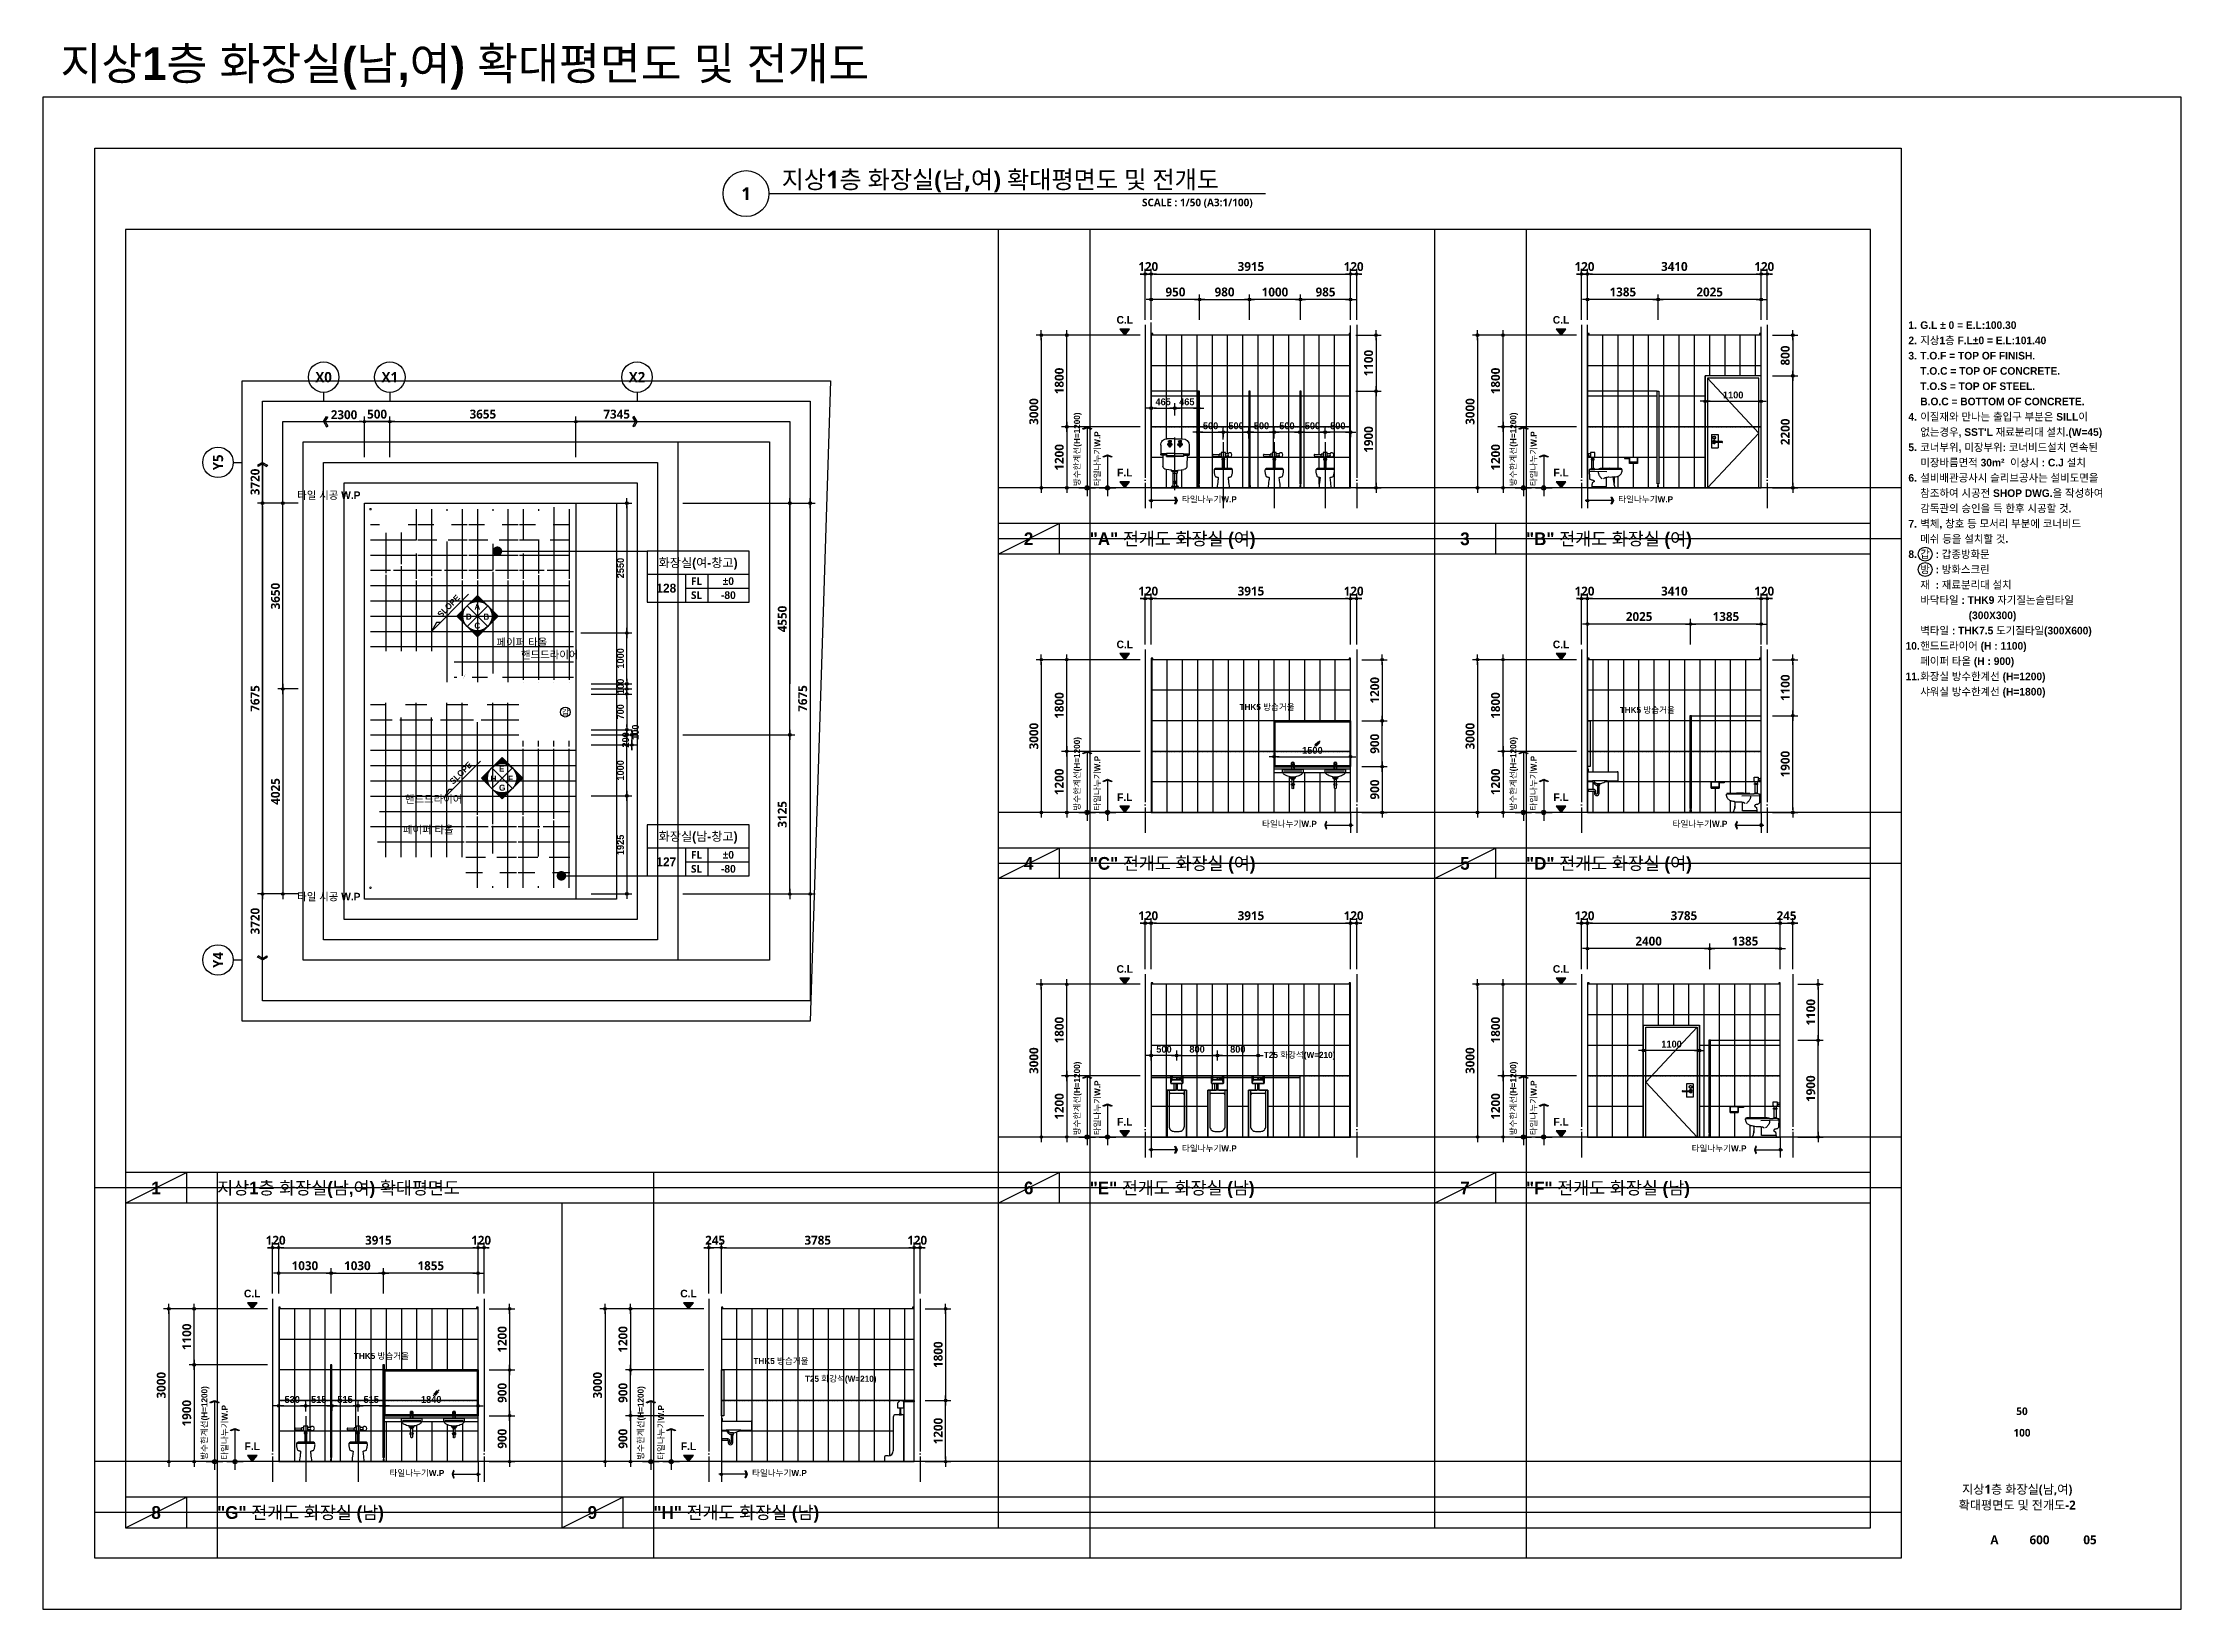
# Model space of a CAD drawing. Header units: millimetres. Extents: x 0 to 336000, y 0 to 30768.
# Drawn here: x 168000 to 210000, y 0 to 30768 of the extents above; entities that cross this region are included whole.
import ezdxf
from ezdxf.enums import TextEntityAlignment as Align

# ---------------------------------------------------------------- set-up
doc = ezdxf.new("R2010")
doc.units = ezdxf.units.MM
doc.header["$LTSCALE"] = 50
doc.linetypes.add('CEN', pattern=[62, 60, -1, 0, -1])
doc.linetypes.add('HID', pattern=[0.5, 0.25, -0.25])
doc.layers.get('Defpoints').update_dxf_attribs({"color": 153})
for name, color, linetype in [('A-ANNO-DIM', 4, 'Continuous'), ('A-ANNO-GRA1', 7, 'Continuous'), ('A-ANNO-LEAD', 4, 'Continuous'), ('A-ANNO-SYMB', 7, 'Continuous'), ('A-ANNO-TEXT1', 7, 'Continuous'), ('A-ANNO-TEXT2', 3, 'Continuous'), ('A-ANNO-TITL', 7, 'Continuous'), ('A-CEN', 1, 'CEN'), ('A-FLOR-TOIL-ELE1', 3, 'Continuous'), ('A-FLOR-TOIL-ELE2', 4, 'Continuous'), ('A-FLOR-TOIL-TILE', 8, 'Continuous'), ('A-ST-AXIS-BUB', 7, 'Continuous'), ('A-ST-AXIS-DIM', 7, 'Continuous'), ('A-WALL-MASN', 3, 'Continuous'), ('AA-XXXX-TXT1', 2, 'Continuous'), ('CEN', 1, 'Continuous'), ('DIM', 7, 'Continuous'), ('DOOR', 4, 'Continuous'), ('ELE2', 3, 'Continuous'), ('FUR', 4, 'Continuous'), ('HAT', 5, 'Continuous'), ('HID', 7, 'HID'), ('LEADER', 7, 'Continuous'), ('SYM', 7, 'Continuous'), ('TIL', 8, 'Continuous'), ('TO', 4, 'Continuous'), ('WIN', 6, 'Continuous')]:
    doc.layers.add(name, color=color, linetype=linetype)
doc.layers.add('G(그리드1)', color=185, linetype='Continuous', plot=False)
doc.layers.add('G(그리드2)', color=235, linetype='Continuous', plot=False)
doc.styles.add('2020음성 1차', font='나눔고딕Bold.ttf')
doc.styles.add('SH_나눔', font='')
doc.styles.add('SH_진천_나눔', font='')
doc.styles.get('SH_나눔').set_extended_font_data('NanumGothic', bold=True)
doc.styles.get('SH_진천_나눔').set_extended_font_data('NanumGothic', bold=True)
doc.dimstyles.new('SHP 50', dxfattribs={"dimscale": 50, "dimtxt": 3.5, "dimasz": 1, "dimexe": 2, "dimexo": 2, "dimgap": 1, "dimtad": 1, "dimdec": 0, "dimzin": 0, "dimdsep": 46, "dimtxsty": 'SH_진천_나눔', "dimblk": 'DIMDOT', "dimcen": 0.09, "dimclrd": 256, "dimclre": 256, "dimclrt": 3, "dimadec": 0, "dimazin": 1, "dimtfac": 1, "dimtdec": 0, "dimtix": 1, "dimtmove": 2, "dimatfit": 0, "dimldrblk": 'DIMDOT', "dimfxl": 1, "dimtolj": 1, "dimtzin": 0, "dimlwd": -1, "dimlwe": -1, "dimarcsym": 0})
doc.dimstyles.new('SHP 50내부', dxfattribs={"dimscale": 50, "dimtxt": 2.7, "dimasz": 1, "dimexe": 2, "dimexo": 2, "dimgap": 1, "dimtad": 1, "dimdec": 0, "dimzin": 0, "dimdsep": 46, "dimtxsty": '2020음성 1차', "dimblk": 'DIMDOT', "dimcen": 0.09, "dimclrd": 256, "dimclre": 256, "dimclrt": 3, "dimadec": 0, "dimazin": 1, "dimtfac": 1, "dimtdec": 0, "dimtix": 1, "dimtmove": 2, "dimatfit": 0, "dimldrblk": 'DIMDOT', "dimfxl": 1, "dimtolj": 1, "dimtzin": 0, "dimlwd": -1, "dimlwe": -1, "dimarcsym": 0})

msp = doc.modelspace()

# ---------------------------------------------------------------- texts
at = {"layer": 'A-ANNO-GRA1', "style": '2020음성 1차'}
msp.add_text('6', height=250, dxfattribs=at).set_placement((187362.6, 8275), align=Align.MIDDLE_CENTER)
at = {"layer": 'A-ANNO-TEXT1'}
for s, height, style, p in [('C.L', 150, '2020음성 1차', (189251.3, 25325.5)), ('C.L', 150, '2020음성 1차', (197820, 25325.5)), ('X0', 200, 'SH_진천_나눔', (173516.4, 24201.3)), ('X1', 200, 'SH_진천_나눔', (174816.4, 24201.3)), ('X2', 200, 'SH_진천_나눔', (179671.4, 24201.3)), ('F.L', 150, '2020음성 1차', (189251.3, 22325.5)), ('F.L', 150, '2020음성 1차', (197820, 22325.5)), ('2', 250, '2020음성 1차', (187362.6, 21025)), ('3', 250, '2020음성 1차', (195931.3, 21025)), ('C.L', 150, '2020음성 1차', (189251.3, 18950.5)), ('C.L', 150, '2020음성 1차', (197820, 18950.5)), ('F.L', 150, '2020음성 1차', (189251.3, 15950.5)), ('F.L', 150, '2020음성 1차', (197820, 15950.5)), ('4', 250, '2020음성 1차', (187362.6, 14650)), ('5', 250, '2020음성 1차', (195931.3, 14650)), ('C.L', 150, '2020음성 1차', (189251.3, 12575.5)), ('C.L', 150, '2020음성 1차', (197820, 12575.5)), ('F.L', 150, '2020음성 1차', (189251.3, 9575.5)), ('F.L', 150, '2020음성 1차', (197820, 9575.5)), ('1', 250, '2020음성 1차', (170225.2, 8275)), ('7', 250, '2020음성 1차', (195931.3, 8275)), ('C.L', 150, '2020음성 1차', (172113.9, 6200.5)), ('C.L', 150, '2020음성 1차', (180682.6, 6200.5)), ('F.L', 150, '2020음성 1차', (172113.9, 3200.5)), ('F.L', 150, '2020음성 1차', (180682.6, 3200.5)), ('8', 250, '2020음성 1차', (170225.2, 1900)), ('9', 250, '2020음성 1차', (178793.9, 1900))]:
    msp.add_text(s, height=height, dxfattribs=dict(at, style=style)).set_placement(p, align=Align.MIDDLE_CENTER)
at = {"layer": 'A-ANNO-TEXT1', "style": '2020음성 1차'}
for s, p in [('방수한계선(H=1200)', (188371.1, 22059.9)), ('타일나누기W.P', (188771.1, 22059.9)), ('방수한계선(H=1200)', (196939.8, 22059.9)), ('타일나누기W.P', (197339.8, 22059.9)), ('방수한계선(H=1200)', (188371.1, 15684.9)), ('방수한계선(H=1200)', (196939.8, 15684.9)), ('타일나누기W.P', (188771.1, 15684.9)), ('타일나누기W.P', (197339.8, 15684.9)), ('방수한계선(H=1200)', (188371.1, 9309.9)), ('방수한계선(H=1200)', (196939.8, 9309.9)), ('타일나누기W.P', (188771.1, 9309.9)), ('타일나누기W.P', (197339.8, 9309.9)), ('방수한계선(H=1200)', (171233.7, 2934.9)), ('방수한계선(H=1200)', (179802.4, 2934.9)), ('타일나누기W.P', (171633.7, 2934.9)), ('타일나누기W.P', (180202.4, 2934.9))]:
    msp.add_text(s, height=120, rotation=90, dxfattribs=at).set_placement(p)
at = {"layer": 'A-ANNO-TEXT1', "style": 'SH_진천_나눔'}
for s, p in [('Y5', (171441.4, 22526.3)), ('Y4', (171441.4, 12752.6, 103000))]:
    msp.add_text(s, height=200, rotation=90, dxfattribs=at).set_placement(p, align=Align.MIDDLE_CENTER)
at = {"layer": 'A-ANNO-TEXT1', "style": '2020음성 1차'}
for s, height, p in [('타일 시공 W.P', 150, (172996.8, 21881.3)), ('타일나누기W.P', 120, (190374.2, 21801.4)), ('타일나누기W.P', 120, (198942.9, 21801.4)), ('"A" 전개도 화장실 (여)', 250, (188562.6, 21025)), ('"B" 전개도 화장실 (여)', 250, (197131.3, 21025)), ('페이퍼 타올', 150, (176911.5, 18989.6)), ('핸드드라이어', 150, (177392.1, 18746.4)), ('핸드드라이어', 150, (175112.9, 15911.6)), ('페이퍼 타올', 150, (175072.9, 15311.6)), ('타일나누기W.P', 120, (191947, 15426.4)), ('타일나누기W.P', 120, (200010.7, 15426.4)), ('"C" 전개도 화장실 (여)', 250, (188562.6, 14650)), ('"D" 전개도 화장실 (여)', 250, (197131.3, 14650)), ('타일 시공 W.P', 150, (172996.8, 13996.3)), ('T25 화강석(W=210)', 120, (191982.3, 10888.1)), ('타일나누기W.P', 120, (190374.2, 9051.4)), ('타일나누기W.P', 120, (200385.7, 9051.4)), ('지상1층 화장실(남,여) 확대평면도 ', 250, (171425.2, 8275)), ('"E" 전개도 화장실 (남)', 250, (188562.6, 8275)), ('"F" 전개도 화장실 (남)', 250, (197131.3, 8275)), ('T25 화강석(W=210)', 120, (182969.5, 4526.6)), ('타일나누기W.P', 120, (174809.5, 2676.4)), ('타일나누기W.P', 120, (181930.5, 2676.4)), ('"G" 전개도 화장실 (남)', 250, (171425.2, 1900)), ('"H" 전개도 화장실 (남)', 250, (179993.9, 1900))]:
    msp.add_text(s, height=height, dxfattribs=at).set_placement(p, align=Align.MIDDLE_LEFT)
for p in [(175972, 19704.6), (176210.8, 16426)]:
    msp.add_text('SLOPE', height=120, rotation=45.13777, dxfattribs=at).set_placement(p, align=Align.MIDDLE)
for s, p in [('A', (176476.5, 19632.4)), ('D', (176310, 19435.4)), ('C', (176476.5, 19260.1)), ('B', (176652.9, 19435.4)), ('THK5 방습거울', (191504.5, 17661)), ('THK5 방습거울', (198972.6, 17603.9)), ('E', (176961.1, 16448.7)), ('H', (176794.7, 16251.8)), ('G', (176961.1, 16076.5)), ('F', (177137.6, 16251.8)), ('THK5 방습거울', (174110.7, 4915.4)), ('THK5 방습거울', (181957.2, 4815.5))]:
    msp.add_text(s, height=120, dxfattribs=at).set_placement(p)
at = {"layer": 'A-ANNO-TITL', "style": '2020음성 1차'}
for s, p in [('1.', (204724.8, 25221.8)), ('2.', (204724.8, 24921.8)), ('3.', (204724.8, 24621.8)), ('4.', (204724.8, 23421.8)), ('5.', (204724.8, 22821.8)), ('6.', (204724.8, 22221.8)), ('7.', (204724.8, 21321.8)), ('8.', (204724.8, 20721.8)), ('10.', (204724.8, 18921.8)), ('11.', (204724.8, 18321.8))]:
    msp.add_text(s, height=150, dxfattribs=at).set_placement(p, align=Align.MIDDLE_CENTER)
for s, p in [('G.L %%P 0 = E.L:100.30', (204874.8, 25221.8)), ('지상1층 F.L%%P0 = E.L:101.40', (204874.8, 24921.8)), ('T.O.F = TOP OF FINISH.', (204874.8, 24621.8)), ('T.O.C = TOP OF CONCRETE.', (204874.8, 24321.8)), ('T.O.S = TOP OF STEEL.', (204874.8, 24021.8)), ('B.O.C = BOTTOM OF CONCRETE.', (204874.8, 23721.8)), ("없는경우, SST'L 재료분리대 설치.(W=45)", (204874.8, 23121.8)), ('이질재와 만나는 출입구 부분은 SILL이', (204874.8, 23421.8)), ('코너부위, 미장부위: 코너비드설치 연속된', (204874.8, 22821.8)), ('설비배관공사시 슬리브공사는 설비도면을', (204874.8, 22221.8)), ('미장바름면적 30m²  이상시 : C.J 설치 ', (204874.8, 22521.8)), ('참조하여 시공전 SHOP DWG.을 작성하여 ', (204874.8, 21921.8)), ('감독관의 승인을 득 한후 시공할 것.', (204874.8, 21621.8)), ('메쉬 등을 설치할 것.', (204874.8, 21021.8)), ('벽체, 창호 등 모서리 부분에 코너비드', (204874.8, 21321.8)), ('갑  : 갑종방화문', (204874.8, 20721.8)), ('재  : 재료분리대 설치', (204874.8, 20121.8)), ('방  : 방화스크린', (204874.8, 20421.8))]:
    msp.add_text(s, height=150, dxfattribs=at).set_placement(p, align=Align.MIDDLE_LEFT)
at = {"layer": 'A-ANNO-TITL', "color": 0, "style": '2020음성 1차'}
for s, p in [('바닥타일 : THK9 자기질논슬립타일', (204874.8, 19821.8)), ('(300X300)', (205824.8, 19521.8)), ('핸드드라이어 (H : 1100)', (204874.8, 18921.8)), ('벽타일 : THK7.5 도기질타일(300X600)', (204874.8, 19221.8)), ('페이퍼 타올 (H : 900)', (204874.8, 18621.8)), ('샤워실 방수한계선 (H=1800)', (204874.8, 18021.8)), ('화장실 방수한계선 (H=1200)', (204874.8, 18321.8))]:
    msp.add_text(s, height=150, dxfattribs=at).set_placement(p, align=Align.MIDDLE_LEFT)
at = {"layer": 'A-ANNO-TITL', "style": 'SH_진천_나눔'}
for s, height, p in [('50', 150, (206872.6, 3888.9)), ('100', 150, (206872.6, 3466.7)), ('확대평면도 및 전개도-2', 175, (206778.4, 2048.6)), ('지상1층 화장실(남,여)', 175, (206778.4, 2348.6)), ('A', 175, (206331.3, 1363.5)), ('600', 175, (207216.8, 1363.5)), ('05', 175, (208207.9, 1363.5))]:
    msp.add_text(s, height=height, dxfattribs=at).set_placement(p, align=Align.MIDDLE)
at = {"layer": 'A-ST-AXIS-DIM', "color": 3, "char_height": 175, "attachment_point": 5, "style": 'SH_진천_나눔'}
for s, insert in [('\\A1;2300', (173916.4, 23461.3)), ('\\A1;7345', (179271.4, 23472.2))]:
    msp.add_mtext(s, dxfattribs=dict(at, insert=insert))
at = {"layer": 'A-ST-AXIS-DIM', "color": 3, "char_height": 175, "attachment_point": 5, "rotation": 90, "style": 'SH_진천_나눔'}
for insert in [(172170.4, 22141.7), (172170.4, 13515.7, 103000)]:
    msp.add_mtext('\\A1;3720', dxfattribs=dict(at, insert=insert))
at = {"layer": 'Defpoints', "style": '2020음성 1차'}
msp.add_text('지상1층 화장실(남,여) 확대평면도 및 전개도', height=640, dxfattribs=at).set_placement((168347.1, 30039.7))

# ---------------------------------------------------------------- blocks, each defined once
blk = doc.blocks.new('*U2903')
at = {"layer": 'A-ANNO-TITL'}
blk.add_line((0, 0), (9750, 0), dxfattribs=at)
blk.add_circle((-450, 0), 450, dxfattribs=at)
at = {"layer": 'AA-XXXX-TXT1', "style": 'SH_진천_나눔'}
blk.add_attdef('DWG.TITLE', (250, 100), '', height=350, dxfattribs=at)
at = {"layer": 'AA-XXXX-TXT1', "color": 7, "style": 'SH_진천_나눔'}
blk.add_attdef('NO1', text='', height=300, dxfattribs=at).set_placement((-450, 0), align=Align.MIDDLE)
at = {"layer": 'AA-XXXX-TXT1', "style": 'SH_진천_나눔'}
blk.add_attdef('SCALE', text='', height=150, dxfattribs=at).set_placement((9500, -100), align=Align.TOP_RIGHT)
blk = doc.blocks.new('DIMDOT')
at = {"color": 0}
blk.add_line((-2, 0), (2, 0), dxfattribs=at)
for radius in [0.5, 0.25]:
    blk.add_circle((0, 0), radius, dxfattribs=at)
blk = doc.blocks.new('*D10508')
at = {"layer": 'A-ST-AXIS-DIM'}
for p, q in [((174816, 22626), (174816, 23426)), ((174866, 23326), (178421, 23326)), ((178471, 22626), (178471, 23426))]:
    blk.add_line(p, q, dxfattribs=at)
at = {"layer": 'Defpoints', "color": 0}
for p in [(178471, 23326), (174816, 22526), (178471, 22526)]:
    blk.add_point(p, dxfattribs=at)
at = {"layer": 'A-ST-AXIS-DIM', "linetype": 'ByBlock', "xscale": 50, "yscale": 50, "zscale": 50, "rotation": 180}
blk.add_blockref('DIMDOT', (174816, 23326), dxfattribs=at)
at = {"layer": 'A-ST-AXIS-DIM', "linetype": 'ByBlock', "xscale": 50, "yscale": 50, "zscale": 50}
blk.add_blockref('DIMDOT', (178471, 23326), dxfattribs=at)
at = {"layer": 'A-ST-AXIS-DIM', "color": 3, "insert": (176644, 23473), "char_height": 175, "attachment_point": 5, "style": 'SH_진천_나눔'}
blk.add_mtext('\\A1;3655', dxfattribs=at)
blk = doc.blocks.new('A-ST-AXIS-BUB-1')
at = {"layer": 'A-ST-AXIS-BUB'}
blk.add_line((0, 350), (0, 0), dxfattribs=at)
blk.add_circle((0, 950), 600, dxfattribs=at)
blk = doc.blocks.new('arrow1')
at = {"color": 0}
for p, q in [((0, 0), (0.29, 0.5)), ((0, 0), (0.29, -0.5)), ((0.16, 0), (0.41, 0.43)), ((0.16, 0), (0.41, -0.43)), ((0.29, 0.5), (0.41, 0.43)), ((0.29, -0.5), (0.41, -0.43))]:
    blk.add_line(p, q, dxfattribs=at)
blk = doc.blocks.new('*D10509')
at = {"layer": 'A-ST-AXIS-DIM'}
for p, q in [((174266, 23326), (174216, 23326)), ((174316, 22626), (174316, 23426)), ((174816, 23326), (174316, 23326)), ((174816, 22626), (174816, 23426)), ((174866, 23326), (174916, 23326))]:
    blk.add_line(p, q, dxfattribs=at)
at = {"layer": 'Defpoints', "color": 0}
for p in [(174316, 23326), (174316, 22526), (174816, 22526)]:
    blk.add_point(p, dxfattribs=at)
at = {"layer": 'A-ST-AXIS-DIM', "linetype": 'ByBlock', "xscale": 50, "yscale": 50, "zscale": 50}
blk.add_blockref('DIMDOT', (174316, 23326), dxfattribs=at)
at = {"layer": 'A-ST-AXIS-DIM', "linetype": 'ByBlock', "xscale": 50, "yscale": 50, "zscale": 50, "rotation": 180}
blk.add_blockref('DIMDOT', (174816, 23326), dxfattribs=at)
at = {"layer": 'A-ST-AXIS-DIM', "color": 3, "insert": (174566, 23472), "char_height": 175, "attachment_point": 5, "style": 'SH_진천_나눔'}
blk.add_mtext('\\A1;500', dxfattribs=at)
blk = doc.blocks.new('*D10514')
at = {"layer": 'A-ST-AXIS-DIM'}
for p, q in [((173016, 21725), (172616, 21725)), ((172716, 18125), (172716, 21675)), ((173016, 18075), (172616, 18075))]:
    blk.add_line(p, q, dxfattribs=at)
at = {"layer": 'Defpoints', "color": 0}
for p in [(172716, 21725), (173116, 21725), (173116, 18075)]:
    blk.add_point(p, dxfattribs=at)
at = {"layer": 'A-ST-AXIS-DIM', "linetype": 'ByBlock', "xscale": 50, "yscale": 50, "zscale": 50}
for p, rotation in [((172716, 21725), 90), ((172716, 18075), 270)]:
    blk.add_blockref('DIMDOT', p, dxfattribs=dict(at, rotation=rotation))
at = {"layer": 'A-ST-AXIS-DIM', "color": 3, "insert": (172570, 19900), "char_height": 175, "attachment_point": 5, "rotation": 90, "style": 'SH_진천_나눔'}
blk.add_mtext('\\A1;3650', dxfattribs=at)
blk = doc.blocks.new('*D10516')
at = {"layer": 'A-ST-AXIS-DIM'}
for p, q in [((173016, 18075), (172616, 18075)), ((172716, 18025), (172716, 14100)), ((173016, 14050), (172616, 14050))]:
    blk.add_line(p, q, dxfattribs=at)
at = {"layer": 'Defpoints', "color": 0}
for p in [(173116, 18075), (172716, 14050), (173116, 14050)]:
    blk.add_point(p, dxfattribs=at)
at = {"layer": 'A-ST-AXIS-DIM', "linetype": 'ByBlock', "xscale": 50, "yscale": 50, "zscale": 50}
for p, rotation in [((172716, 18075), 90), ((172716, 14050), 270)]:
    blk.add_blockref('DIMDOT', p, dxfattribs=dict(at, rotation=rotation))
at = {"layer": 'A-ST-AXIS-DIM', "color": 3, "insert": (172570, 16063), "char_height": 175, "attachment_point": 5, "rotation": 90, "style": 'SH_진천_나눔'}
blk.add_mtext('\\A1;4025', dxfattribs=at)
blk = doc.blocks.new('*D10517')
at = {"layer": 'A-ST-AXIS-DIM'}
for p, q in [((172616, 21725), (172216, 21725)), ((172316, 21675), (172316, 14100)), ((172616, 14050), (172216, 14050))]:
    blk.add_line(p, q, dxfattribs=at)
at = {"layer": 'Defpoints', "color": 0}
for p in [(172716, 21725), (172316, 14050), (172716, 14050)]:
    blk.add_point(p, dxfattribs=at)
at = {"layer": 'A-ST-AXIS-DIM', "linetype": 'ByBlock', "xscale": 50, "yscale": 50, "zscale": 50}
for p, rotation in [((172316, 21725), 90), ((172316, 14050), 270)]:
    blk.add_blockref('DIMDOT', p, dxfattribs=dict(at, rotation=rotation))
at = {"layer": 'A-ST-AXIS-DIM', "color": 3, "insert": (172170, 17888), "char_height": 175, "attachment_point": 5, "rotation": 90, "style": 'SH_진천_나눔'}
blk.add_mtext('\\A1;7675', dxfattribs=at)
blk = doc.blocks.new('*D16278')
at = {"layer": 'A-ST-AXIS-DIM'}
for p, q in [((180571, 21725), (183171, 21725)), ((183071, 21675), (183071, 14100)), ((180571, 14050), (183171, 14050))]:
    blk.add_line(p, q, dxfattribs=at)
at = {"layer": 'Defpoints', "color": 0}
for p in [(180471, 21725), (180471, 14050), (183071, 14050)]:
    blk.add_point(p, dxfattribs=at)
at = {"layer": 'A-ST-AXIS-DIM', "linetype": 'ByBlock', "xscale": 50, "yscale": 50, "zscale": 50}
for p, rotation in [((183071, 21725), 90), ((183071, 14050), 270)]:
    blk.add_blockref('DIMDOT', p, dxfattribs=dict(at, rotation=rotation))
at = {"layer": 'A-ST-AXIS-DIM', "color": 3, "insert": (182925, 17888), "char_height": 175, "attachment_point": 5, "rotation": 90, "style": 'SH_진천_나눔'}
blk.add_mtext('\\A1;7675', dxfattribs=at)
blk = doc.blocks.new('*D16279')
at = {"layer": 'A-ST-AXIS-DIM'}
for p, q in [((180571, 21725), (182771, 21725)), ((182671, 17225), (182671, 21675)), ((180571, 17175), (182771, 17175))]:
    blk.add_line(p, q, dxfattribs=at)
at = {"layer": 'Defpoints', "color": 0}
for p in [(180471, 21725), (182671, 21725), (180471, 17175)]:
    blk.add_point(p, dxfattribs=at)
at = {"layer": 'A-ST-AXIS-DIM', "linetype": 'ByBlock', "xscale": 50, "yscale": 50, "zscale": 50}
for p, rotation in [((182671, 21725), 90), ((182671, 17175), 270)]:
    blk.add_blockref('DIMDOT', p, dxfattribs=dict(at, rotation=rotation))
at = {"layer": 'A-ST-AXIS-DIM', "color": 3, "insert": (182525, 19450), "char_height": 175, "attachment_point": 5, "rotation": 90, "style": 'SH_진천_나눔'}
blk.add_mtext('\\A1;4550', dxfattribs=at)
blk = doc.blocks.new('*D16282')
at = {"layer": 'A-ST-AXIS-DIM'}
for p, q in [((180571, 17175), (182771, 17175)), ((182671, 14100), (182671, 17125)), ((180571, 14050), (182771, 14050))]:
    blk.add_line(p, q, dxfattribs=at)
at = {"layer": 'Defpoints', "color": 0}
for p in [(180471, 17175), (182671, 17175), (180471, 14050)]:
    blk.add_point(p, dxfattribs=at)
at = {"layer": 'A-ST-AXIS-DIM', "linetype": 'ByBlock', "xscale": 50, "yscale": 50, "zscale": 50}
for p, rotation in [((182671, 17175), 90), ((182671, 14050), 270)]:
    blk.add_blockref('DIMDOT', p, dxfattribs=dict(at, rotation=rotation))
at = {"layer": 'A-ST-AXIS-DIM', "color": 3, "insert": (182525, 15613), "char_height": 175, "attachment_point": 5, "rotation": 90, "style": 'SH_진천_나눔'}
blk.add_mtext('\\A1;3125', dxfattribs=at)
blk = doc.blocks.new('갑종 TEXT100')
at = {"layer": 'A-ANNO-SYMB'}
blk.add_circle((0, 0), 243, dxfattribs=at)
at = {"layer": 'A-ANNO-TITL', "style": '2020음성 1차'}
blk.add_text('갑 ', height=266.7, dxfattribs=at).set_placement((67, 0), align=Align.MIDDLE_CENTER)
blk = doc.blocks.new('G$C9D92D8A7')
at = {"layer": 'A-ANNO-GRA1'}
for p, q in [((0, 11), (40, 11)), ((15, 11), (15, 0)), ((23.75, 11), (23.75, 0)), ((15, 5.5), (40, 5.5))]:
    blk.add_line(p, q, dxfattribs=at)
blk.add_lwpolyline([(0, 20), (0, 0), (40, 0), (40, 20)], close=True, dxfattribs=at)
at = {"style": '2020음성 1차'}
for tag, height, p in [('실명', 3.5, (20, 15.5)), ('마감레벨', 3, (31.875, 8.25)), ('실번호', 3.5, (7.5, 5.5)), ('구조레벨', 3, (31.875, 2.75))]:
    blk.add_attdef(tag, text='', height=height, dxfattribs=at).set_placement(p, align=Align.MIDDLE_CENTER)
at = {"layer": 'A-ANNO-TEXT1', "style": 'SH_나눔'}
for s, p in [('FL', (19.375, 8.25)), ('SL', (19.375, 2.75))]:
    blk.add_text(s, height=3, dxfattribs=at).set_placement(p, align=Align.MIDDLE)
blk = doc.blocks.new('*D18434')
at = {"layer": 'A-ANNO-DIM'}
for p, q in [((178771, 16976), (179571, 16976)), ((179471, 16026), (179471, 16926)), ((178771, 15976), (179571, 15976))]:
    blk.add_line(p, q, dxfattribs=at)
at = {"layer": 'Defpoints', "color": 0}
for p in [(178671, 16976), (179471, 16976), (178671, 15976)]:
    blk.add_point(p, dxfattribs=at)
at = {"layer": 'A-ANNO-DIM', "linetype": 'ByBlock', "xscale": 50, "yscale": 50, "zscale": 50}
for p, rotation in [((179471, 16976), 90), ((179471, 15976), 270)]:
    blk.add_blockref('DIMDOT', p, dxfattribs=dict(at, rotation=rotation))
at = {"layer": 'A-ANNO-DIM', "color": 3, "insert": (179347, 16476), "char_height": 135, "attachment_point": 5, "rotation": 90, "style": '2020음성 1차'}
blk.add_mtext('\\A1;1000', dxfattribs=at)
blk = doc.blocks.new('*D18435')
at = {"layer": 'A-ANNO-DIM'}
for p, q in [((178771, 15976), (179571, 15976)), ((179471, 15926), (179471, 14101)), ((178771, 14051), (179571, 14051))]:
    blk.add_line(p, q, dxfattribs=at)
at = {"layer": 'Defpoints', "color": 0}
for p in [(178671, 15976), (178671, 14051), (179471, 14051)]:
    blk.add_point(p, dxfattribs=at)
at = {"layer": 'A-ANNO-DIM', "linetype": 'ByBlock', "xscale": 50, "yscale": 50, "zscale": 50}
for p, rotation in [((179471, 15976), 90), ((179471, 14051), 270)]:
    blk.add_blockref('DIMDOT', p, dxfattribs=dict(at, rotation=rotation))
at = {"layer": 'A-ANNO-DIM', "color": 3, "insert": (179347, 15014), "char_height": 135, "attachment_point": 5, "rotation": 90, "style": '2020음성 1차'}
blk.add_mtext('\\A1;1925', dxfattribs=at)
blk = doc.blocks.new('*D18439')
at = {"layer": 'A-ANNO-DIM'}
for p, q in [((178571, 19176), (179571, 19176)), ((179471, 18226), (179471, 19126)), ((178771, 18176), (179571, 18176))]:
    blk.add_line(p, q, dxfattribs=at)
at = {"layer": 'Defpoints', "color": 0}
for p in [(178471, 19176), (179471, 19176), (178671, 18176)]:
    blk.add_point(p, dxfattribs=at)
at = {"layer": 'A-ANNO-DIM', "linetype": 'ByBlock', "xscale": 50, "yscale": 50, "zscale": 50}
for p, rotation in [((179471, 19176), 90), ((179471, 18176), 270)]:
    blk.add_blockref('DIMDOT', p, dxfattribs=dict(at, rotation=rotation))
at = {"layer": 'A-ANNO-DIM', "color": 3, "insert": (179347, 18676), "char_height": 135, "attachment_point": 5, "rotation": 90, "style": '2020음성 1차'}
blk.add_mtext('\\A1;1000', dxfattribs=at)
blk = doc.blocks.new('*D18440')
at = {"layer": 'A-ANNO-DIM'}
for p, q in [((178571, 21726), (179571, 21726)), ((179471, 21676), (179471, 19226)), ((178571, 19176), (179571, 19176))]:
    blk.add_line(p, q, dxfattribs=at)
at = {"layer": 'Defpoints', "color": 0}
for p in [(178471, 21726), (178471, 19176), (179471, 19176)]:
    blk.add_point(p, dxfattribs=at)
at = {"layer": 'A-ANNO-DIM', "linetype": 'ByBlock', "xscale": 50, "yscale": 50, "zscale": 50}
for p, rotation in [((179471, 21726), 90), ((179471, 19176), 270)]:
    blk.add_blockref('DIMDOT', p, dxfattribs=dict(at, rotation=rotation))
at = {"layer": 'A-ANNO-DIM', "color": 3, "insert": (179347, 20451), "char_height": 135, "attachment_point": 5, "rotation": 90, "style": '2020음성 1차'}
blk.add_mtext('\\A1;2550', dxfattribs=at)
blk = doc.blocks.new('*D21737')
at = {"layer": 'A-ST-AXIS-DIM'}
for p, q in [((189601, 26225), (189551, 26225)), ((189651, 25325), (189651, 26325)), ((189771, 26225), (189651, 26225)), ((189771, 25325), (189771, 26325)), ((189821, 26225), (189871, 26225))]:
    blk.add_line(p, q, dxfattribs=at)
at = {"layer": 'Defpoints', "color": 0}
for p in [(189651, 26225), (189651, 25225), (189771, 25225)]:
    blk.add_point(p, dxfattribs=at)
at = {"layer": 'A-ST-AXIS-DIM', "linetype": 'ByBlock', "xscale": 50, "yscale": 50, "zscale": 50}
blk.add_blockref('DIMDOT', (189651, 26225), dxfattribs=at)
at = {"layer": 'A-ST-AXIS-DIM', "linetype": 'ByBlock', "xscale": 50, "yscale": 50, "zscale": 50, "rotation": 180}
blk.add_blockref('DIMDOT', (189771, 26225), dxfattribs=at)
at = {"layer": 'A-ST-AXIS-DIM', "color": 3, "insert": (189711, 26371), "char_height": 175, "attachment_point": 5, "style": 'SH_진천_나눔'}
blk.add_mtext('\\A1;120', dxfattribs=at)
blk = doc.blocks.new('*D21738')
at = {"layer": 'A-ST-AXIS-DIM'}
for p, q in [((189771, 25325), (189771, 26325)), ((189821, 26225), (193636, 26225)), ((193686, 25325), (193686, 26325))]:
    blk.add_line(p, q, dxfattribs=at)
at = {"layer": 'Defpoints', "color": 0}
for p in [(193686, 26225), (189771, 25225), (193686, 25225)]:
    blk.add_point(p, dxfattribs=at)
at = {"layer": 'A-ST-AXIS-DIM', "linetype": 'ByBlock', "xscale": 50, "yscale": 50, "zscale": 50, "rotation": 180}
blk.add_blockref('DIMDOT', (189771, 26225), dxfattribs=at)
at = {"layer": 'A-ST-AXIS-DIM', "linetype": 'ByBlock', "xscale": 50, "yscale": 50, "zscale": 50}
blk.add_blockref('DIMDOT', (193686, 26225), dxfattribs=at)
at = {"layer": 'A-ST-AXIS-DIM', "color": 3, "insert": (191729, 26372), "char_height": 175, "attachment_point": 5, "style": 'SH_진천_나눔'}
blk.add_mtext('\\A1;3915', dxfattribs=at)
blk = doc.blocks.new('*D21739')
at = {"layer": 'A-ST-AXIS-DIM'}
for p, q in [((189551, 25025), (187511, 25025)), ((187611, 24975), (187611, 22075)), ((189551, 22025), (187511, 22025))]:
    blk.add_line(p, q, dxfattribs=at)
at = {"layer": 'Defpoints', "color": 0}
for p in [(189651, 25025), (187611, 22025), (189651, 22025)]:
    blk.add_point(p, dxfattribs=at)
at = {"layer": 'A-ST-AXIS-DIM', "linetype": 'ByBlock', "xscale": 50, "yscale": 50, "zscale": 50}
for p, rotation in [((187611, 25025), 90), ((187611, 22025), 270)]:
    blk.add_blockref('DIMDOT', p, dxfattribs=dict(at, rotation=rotation))
at = {"layer": 'A-ST-AXIS-DIM', "color": 3, "insert": (187465, 23525), "char_height": 175, "attachment_point": 5, "rotation": 90, "style": 'SH_진천_나눔'}
blk.add_mtext('\\A1;3000', dxfattribs=at)
blk = doc.blocks.new('*D21740')
at = {"layer": 'A-ST-AXIS-DIM'}
for p, q in [((189551, 25025), (188011, 25025)), ((188111, 23275), (188111, 24975)), ((189551, 23225), (188011, 23225))]:
    blk.add_line(p, q, dxfattribs=at)
at = {"layer": 'Defpoints', "color": 0}
for p in [(188111, 25025), (189651, 25025), (189651, 23225)]:
    blk.add_point(p, dxfattribs=at)
at = {"layer": 'A-ST-AXIS-DIM', "linetype": 'ByBlock', "xscale": 50, "yscale": 50, "zscale": 50}
for p, rotation in [((188111, 25025), 90), ((188111, 23225), 270)]:
    blk.add_blockref('DIMDOT', p, dxfattribs=dict(at, rotation=rotation))
at = {"layer": 'A-ST-AXIS-DIM', "color": 3, "insert": (187965, 24125), "char_height": 175, "attachment_point": 5, "rotation": 90, "style": 'SH_진천_나눔'}
blk.add_mtext('\\A1;1800', dxfattribs=at)
blk = doc.blocks.new('*D21741')
at = {"layer": 'A-ST-AXIS-DIM'}
for p, q in [((189551, 23225), (188011, 23225)), ((188111, 23175), (188111, 22075)), ((189551, 22025), (188011, 22025))]:
    blk.add_line(p, q, dxfattribs=at)
at = {"layer": 'Defpoints', "color": 0}
for p in [(189651, 23225), (188111, 22025), (189651, 22025)]:
    blk.add_point(p, dxfattribs=at)
at = {"layer": 'A-ST-AXIS-DIM', "linetype": 'ByBlock', "xscale": 50, "yscale": 50, "zscale": 50}
for p, rotation in [((188111, 23225), 90), ((188111, 22025), 270)]:
    blk.add_blockref('DIMDOT', p, dxfattribs=dict(at, rotation=rotation))
at = {"layer": 'A-ST-AXIS-DIM', "color": 3, "insert": (187965, 22625), "char_height": 175, "attachment_point": 5, "rotation": 90, "style": 'SH_진천_나눔'}
blk.add_mtext('\\A1;1200', dxfattribs=at)
blk = doc.blocks.new('*D21742')
at = {"layer": 'A-ST-AXIS-DIM'}
for p, q in [((193786, 23925), (194286, 23925)), ((194186, 22075), (194186, 23875)), ((193786, 22025), (194286, 22025))]:
    blk.add_line(p, q, dxfattribs=at)
at = {"layer": 'Defpoints', "color": 0}
for p in [(193686, 23925), (194186, 23925), (193686, 22025)]:
    blk.add_point(p, dxfattribs=at)
at = {"layer": 'A-ST-AXIS-DIM', "linetype": 'ByBlock', "xscale": 50, "yscale": 50, "zscale": 50}
for p, rotation in [((194186, 23925), 90), ((194186, 22025), 270)]:
    blk.add_blockref('DIMDOT', p, dxfattribs=dict(at, rotation=rotation))
at = {"layer": 'A-ST-AXIS-DIM', "color": 3, "insert": (194040, 22975), "char_height": 175, "attachment_point": 5, "rotation": 90, "style": 'SH_진천_나눔'}
blk.add_mtext('\\A1;1900', dxfattribs=at)
blk = doc.blocks.new('*D21743')
at = {"layer": 'A-ST-AXIS-DIM'}
for p, q in [((193786, 25025), (194286, 25025)), ((194186, 24975), (194186, 23975)), ((193786, 23925), (194286, 23925))]:
    blk.add_line(p, q, dxfattribs=at)
at = {"layer": 'Defpoints', "color": 0}
for p in [(193686, 25025), (193686, 23925), (194186, 23925)]:
    blk.add_point(p, dxfattribs=at)
at = {"layer": 'A-ST-AXIS-DIM', "linetype": 'ByBlock', "xscale": 50, "yscale": 50, "zscale": 50}
for p, rotation in [((194186, 25025), 90), ((194186, 23925), 270)]:
    blk.add_blockref('DIMDOT', p, dxfattribs=dict(at, rotation=rotation))
at = {"layer": 'A-ST-AXIS-DIM', "color": 3, "insert": (194040, 24475), "char_height": 175, "attachment_point": 5, "rotation": 90, "style": 'SH_진천_나눔'}
blk.add_mtext('\\A1;1100', dxfattribs=at)
blk = doc.blocks.new('*D21744')
at = {"layer": 'A-ST-AXIS-DIM'}
for p, q in [((189771, 25325), (189771, 25825)), ((190671, 25725), (189821, 25725)), ((190721, 25325), (190721, 25825))]:
    blk.add_line(p, q, dxfattribs=at)
at = {"layer": 'Defpoints', "color": 0}
for p in [(189771, 25725), (189771, 25225), (190721, 25225)]:
    blk.add_point(p, dxfattribs=at)
at = {"layer": 'A-ST-AXIS-DIM', "linetype": 'ByBlock', "xscale": 50, "yscale": 50, "zscale": 50, "rotation": 180}
blk.add_blockref('DIMDOT', (189771, 25725), dxfattribs=at)
at = {"layer": 'A-ST-AXIS-DIM', "linetype": 'ByBlock', "xscale": 50, "yscale": 50, "zscale": 50}
blk.add_blockref('DIMDOT', (190721, 25725), dxfattribs=at)
at = {"layer": 'A-ST-AXIS-DIM', "color": 3, "insert": (190246, 25872), "char_height": 175, "attachment_point": 5, "style": 'SH_진천_나눔'}
blk.add_mtext('\\A1;950', dxfattribs=at)
blk = doc.blocks.new('*D21745')
at = {"layer": 'A-ST-AXIS-DIM'}
for p, q in [((192701, 25325), (192701, 25825)), ((193636, 25725), (192751, 25725)), ((193686, 25325), (193686, 25825))]:
    blk.add_line(p, q, dxfattribs=at)
at = {"layer": 'Defpoints', "color": 0}
for p in [(192701, 25725), (192701, 25225), (193686, 25225)]:
    blk.add_point(p, dxfattribs=at)
at = {"layer": 'A-ST-AXIS-DIM', "linetype": 'ByBlock', "xscale": 50, "yscale": 50, "zscale": 50, "rotation": 180}
blk.add_blockref('DIMDOT', (192701, 25725), dxfattribs=at)
at = {"layer": 'A-ST-AXIS-DIM', "linetype": 'ByBlock', "xscale": 50, "yscale": 50, "zscale": 50}
blk.add_blockref('DIMDOT', (193686, 25725), dxfattribs=at)
at = {"layer": 'A-ST-AXIS-DIM', "color": 3, "insert": (193194, 25872), "char_height": 175, "attachment_point": 5, "style": 'SH_진천_나눔'}
blk.add_mtext('\\A1;985', dxfattribs=at)
blk = doc.blocks.new('ARROWX')
blk.add_lwpolyline([(-0.2, -0.5), (-0.29, -0.46), (-0.11, 0), (-0.29, 0.46), (-0.2, 0.5), (0, 0)], close=True)
for points in [[(-0.2, 0.5), (-0.29, 0.46), (0, 0), (-0.11, 0)], [(0, 0), (-0.11, 0), (-0.2, -0.5), (-0.29, -0.46)]]:
    blk.add_solid(points)
blk = doc.blocks.new('Z_DOT')
at = {"layer": 'DIM', "color": 0}
for p, q in [((-3, 0), (3, 0)), ((0, -3), (0, 3))]:
    blk.add_line(p, q, dxfattribs=at)
for radius in [0.75, 0.375]:
    blk.add_circle((0, 0), radius, dxfattribs=at)
blk = doc.blocks.new('*D21746')
at = {"layer": 'A-ST-AXIS-DIM'}
for p, q in [((190721, 25325), (190721, 25825)), ((190771, 25725), (191651, 25725)), ((191701, 25325), (191701, 25825))]:
    blk.add_line(p, q, dxfattribs=at)
at = {"layer": 'Defpoints', "color": 0}
for p in [(191701, 25725), (190721, 25225), (191701, 25225)]:
    blk.add_point(p, dxfattribs=at)
at = {"layer": 'A-ST-AXIS-DIM', "linetype": 'ByBlock', "xscale": 50, "yscale": 50, "zscale": 50, "rotation": 180}
blk.add_blockref('DIMDOT', (190721, 25725), dxfattribs=at)
at = {"layer": 'A-ST-AXIS-DIM', "linetype": 'ByBlock', "xscale": 50, "yscale": 50, "zscale": 50}
blk.add_blockref('DIMDOT', (191701, 25725), dxfattribs=at)
at = {"layer": 'A-ST-AXIS-DIM', "color": 3, "insert": (191211, 25872), "char_height": 175, "attachment_point": 5, "style": 'SH_진천_나눔'}
blk.add_mtext('\\A1;980', dxfattribs=at)
blk = doc.blocks.new('*D21747')
at = {"layer": 'A-ST-AXIS-DIM'}
for p, q in [((191701, 25325), (191701, 25825)), ((192651, 25725), (191751, 25725)), ((192701, 25325), (192701, 25825))]:
    blk.add_line(p, q, dxfattribs=at)
at = {"layer": 'Defpoints', "color": 0}
for p in [(191701, 25725), (191701, 25225), (192701, 25225)]:
    blk.add_point(p, dxfattribs=at)
at = {"layer": 'A-ST-AXIS-DIM', "linetype": 'ByBlock', "xscale": 50, "yscale": 50, "zscale": 50, "rotation": 180}
blk.add_blockref('DIMDOT', (191701, 25725), dxfattribs=at)
at = {"layer": 'A-ST-AXIS-DIM', "linetype": 'ByBlock', "xscale": 50, "yscale": 50, "zscale": 50}
blk.add_blockref('DIMDOT', (192701, 25725), dxfattribs=at)
at = {"layer": 'A-ST-AXIS-DIM', "color": 3, "insert": (192201, 25871), "char_height": 175, "attachment_point": 5, "style": 'SH_진천_나눔'}
blk.add_mtext('\\A1;1000', dxfattribs=at)
blk = doc.blocks.new('*D21748')
at = {"layer": 'A-ST-AXIS-DIM'}
for p, q in [((193636, 26225), (193586, 26225)), ((193686, 25325), (193686, 26325)), ((193686, 26225), (193806, 26225)), ((193806, 25325), (193806, 26325)), ((193856, 26225), (193906, 26225))]:
    blk.add_line(p, q, dxfattribs=at)
at = {"layer": 'Defpoints', "color": 0}
for p in [(193806, 26225), (193686, 25225), (193806, 25225)]:
    blk.add_point(p, dxfattribs=at)
at = {"layer": 'A-ST-AXIS-DIM', "linetype": 'ByBlock', "xscale": 50, "yscale": 50, "zscale": 50}
blk.add_blockref('DIMDOT', (193686, 26225), dxfattribs=at)
at = {"layer": 'A-ST-AXIS-DIM', "linetype": 'ByBlock', "xscale": 50, "yscale": 50, "zscale": 50, "rotation": 180}
blk.add_blockref('DIMDOT', (193806, 26225), dxfattribs=at)
at = {"layer": 'A-ST-AXIS-DIM', "color": 3, "insert": (193746, 26371), "char_height": 175, "attachment_point": 5, "style": 'SH_진천_나눔'}
blk.add_mtext('\\A1;120', dxfattribs=at)
blk = doc.blocks.new('_CIDOTB')
at = {"color": 0, "linetype": 'ByBlock'}
blk.add_line((2, 0), (-1, 0), dxfattribs=at)
blk.add_circle((0, 0), 0.5, dxfattribs=at)
blk = doc.blocks.new('*D21749')
at = {"layer": 'A-ANNO-DIM'}
for p, q in [((193186, 23020), (193186, 23220)), ((193636, 23120), (193236, 23120)), ((193686, 23125), (193686, 23020))]:
    blk.add_line(p, q, dxfattribs=at)
at = {"layer": 'Defpoints', "color": 0}
for p in [(193186, 23120), (193686, 23225), (193186, 22920)]:
    blk.add_point(p, dxfattribs=at)
at = {"layer": 'A-ANNO-DIM', "linetype": 'ByBlock', "xscale": 50, "yscale": 50, "zscale": 50, "rotation": 180}
blk.add_blockref('DIMDOT', (193186, 23120), dxfattribs=at)
at = {"layer": 'A-ANNO-DIM', "linetype": 'ByBlock', "xscale": 50, "yscale": 50, "zscale": 50}
blk.add_blockref('DIMDOT', (193686, 23120), dxfattribs=at)
at = {"layer": 'A-ANNO-DIM', "color": 3, "insert": (193436, 23244), "char_height": 135, "attachment_point": 5, "style": '2020음성 1차'}
blk.add_mtext('\\A1;500', dxfattribs=at)
blk = doc.blocks.new('*D21750')
at = {"layer": 'A-ANNO-DIM'}
for p, q in [((192736, 23120), (193136, 23120)), ((193186, 22993), (193186, 23220)), ((192686, 23089), (192686, 23020))]:
    blk.add_line(p, q, dxfattribs=at)
at = {"layer": 'Defpoints', "color": 0}
for p in [(192686, 23189), (193186, 23120), (193186, 22893)]:
    blk.add_point(p, dxfattribs=at)
at = {"layer": 'A-ANNO-DIM', "linetype": 'ByBlock', "xscale": 50, "yscale": 50, "zscale": 50, "rotation": 180}
blk.add_blockref('DIMDOT', (192686, 23120), dxfattribs=at)
at = {"layer": 'A-ANNO-DIM', "linetype": 'ByBlock', "xscale": 50, "yscale": 50, "zscale": 50}
blk.add_blockref('DIMDOT', (193186, 23120), dxfattribs=at)
at = {"layer": 'A-ANNO-DIM', "color": 3, "insert": (192936, 23244), "char_height": 135, "attachment_point": 5, "style": '2020음성 1차'}
blk.add_mtext('\\A1;500', dxfattribs=at)
blk = doc.blocks.new('*D21751')
at = {"layer": 'A-ANNO-DIM'}
for p, q in [((192186, 23057), (192186, 23220)), ((192636, 23120), (192236, 23120)), ((192686, 23162), (192686, 23020))]:
    blk.add_line(p, q, dxfattribs=at)
at = {"layer": 'Defpoints', "color": 0}
for p in [(192186, 23120), (192686, 23262), (192186, 22957)]:
    blk.add_point(p, dxfattribs=at)
at = {"layer": 'A-ANNO-DIM', "linetype": 'ByBlock', "xscale": 50, "yscale": 50, "zscale": 50, "rotation": 180}
blk.add_blockref('DIMDOT', (192186, 23120), dxfattribs=at)
at = {"layer": 'A-ANNO-DIM', "linetype": 'ByBlock', "xscale": 50, "yscale": 50, "zscale": 50}
blk.add_blockref('DIMDOT', (192686, 23120), dxfattribs=at)
at = {"layer": 'A-ANNO-DIM', "color": 3, "insert": (192436, 23244), "char_height": 135, "attachment_point": 5, "style": '2020음성 1차'}
blk.add_mtext('\\A1;500', dxfattribs=at)
blk = doc.blocks.new('*D21752')
at = {"layer": 'A-ANNO-DIM'}
for p, q in [((191736, 23120), (192136, 23120)), ((192186, 22993), (192186, 23220)), ((191686, 23089), (191686, 23020))]:
    blk.add_line(p, q, dxfattribs=at)
at = {"layer": 'Defpoints', "color": 0}
for p in [(191686, 23189), (192186, 23120), (192186, 22893)]:
    blk.add_point(p, dxfattribs=at)
at = {"layer": 'A-ANNO-DIM', "linetype": 'ByBlock', "xscale": 50, "yscale": 50, "zscale": 50, "rotation": 180}
blk.add_blockref('DIMDOT', (191686, 23120), dxfattribs=at)
at = {"layer": 'A-ANNO-DIM', "linetype": 'ByBlock', "xscale": 50, "yscale": 50, "zscale": 50}
blk.add_blockref('DIMDOT', (192186, 23120), dxfattribs=at)
at = {"layer": 'A-ANNO-DIM', "color": 3, "insert": (191936, 23244), "char_height": 135, "attachment_point": 5, "style": '2020음성 1차'}
blk.add_mtext('\\A1;500', dxfattribs=at)
blk = doc.blocks.new('*D21753')
at = {"layer": 'A-ANNO-DIM'}
for p, q in [((190736, 23120), (191136, 23120)), ((191186, 22976), (191186, 23220)), ((190686, 23072), (190686, 23020))]:
    blk.add_line(p, q, dxfattribs=at)
at = {"layer": 'Defpoints', "color": 0}
for p in [(190686, 23172), (191186, 23120), (191186, 22876)]:
    blk.add_point(p, dxfattribs=at)
at = {"layer": 'A-ANNO-DIM', "linetype": 'ByBlock', "xscale": 50, "yscale": 50, "zscale": 50, "rotation": 180}
blk.add_blockref('DIMDOT', (190686, 23120), dxfattribs=at)
at = {"layer": 'A-ANNO-DIM', "linetype": 'ByBlock', "xscale": 50, "yscale": 50, "zscale": 50}
blk.add_blockref('DIMDOT', (191186, 23120), dxfattribs=at)
at = {"layer": 'A-ANNO-DIM', "color": 3, "insert": (190936, 23244), "char_height": 135, "attachment_point": 5, "style": '2020음성 1차'}
blk.add_mtext('\\A1;500', dxfattribs=at)
blk = doc.blocks.new('A$C761B380A')
at = {"layer": 'CEN'}
blk.add_line((5, -596), (5, 442), dxfattribs=at)
at = {"layer": 'TO'}
for p, q in [((-275, 286), (-275, 90)), ((-275, 99), (-275, 90)), ((-163, 90), (-275, 90)), ((-163, 116), (-258, 116)), ((-234, 90), (-231, -122)), ((-163, 119), (-163, 74)), ((5, 79), (-163, 79)), ((5, 124), (-158, 124)), ((-158, 69), (5, 69)), ((5, 416), (-145, 416)), ((-132, 366), (-95, 366)), ((-122, 373), (-95, 373)), ((-95, 358), (-116, 358)), ((-116, 350), (-95, 350)), ((-109, 328), (-109, 350)), ((-107, 306), (-107, 263)), ((-102, 358), (-102, 366)), ((-67, 373), (-95, 373)), ((-58, 366), (-95, 366)), ((-95, 358), (-73, 358)), ((-73, 350), (-95, 350)), ((-88, 358), (-88, 366)), ((-83, 306), (-83, 263)), ((-81, 328), (-81, 350)), ((5, 416), (155, 416)), ((5, 124), (169, 124)), ((5, 79), (173, 79)), ((168, 69), (5, 69)), ((68, 366), (105, 366)), ((78, 373), (105, 373)), ((105, 358), (84, 358)), ((84, 350), (105, 350)), ((91, 328), (91, 350)), ((93, 306), (93, 263)), ((98, 358), (98, 366)), ((133, 373), (105, 373)), ((142, 366), (105, 366)), ((105, 358), (127, 358)), ((127, 350), (105, 350)), ((112, 358), (112, 366)), ((117, 306), (117, 263)), ((119, 328), (119, 350)), ((169, 124), (169, 124)), ((173, 119), (173, 74)), ((173, 116), (268, 116)), ((173, 90), (285, 90)), ((245, 90), (241, -122)), ((285, 286), (285, 90)), ((-61, -202), (-169, -189)), ((-54, -218), (-46, -218)), ((-54, -228), (-54, -218)), ((-54, -228), (48, -228)), ((-52, -214), (-52, -212)), ((-52, -214), (-52, -218)), ((-52, -214), (-52, -218)), ((-52, -214), (62, -214)), ((-52, -214), (5, -214)), ((-46, -214), (-46, -218)), ((-46, -214), (56, -214)), ((-45, -228), (48, -228)), ((-38, -228), (-38, -258)), ((-34, -264), (44, -264)), ((-33, -522), (-33, -267)), ((62, -214), (5, -214)), ((43, -522), (43, -267)), ((48, -228), (64, -228)), ((48, -228), (48, -258)), ((48, -228), (64, -228)), ((56, -214), (56, -218)), ((56, -218), (64, -218)), ((62, -212), (62, -214)), ((62, -214), (62, -212)), ((62, -214), (62, -218)), ((62, -214), (62, -218)), ((64, -218), (64, -228)), ((64, -220), (64, -228)), ((71, -202), (179, -189)), ((-59, -550), (-59, -522)), ((69, -522), (-59, -522)), ((69, -550), (-59, -550)), ((-41, -518), (-57, -518)), ((-57, -518), (-57, -522)), ((-41, -522), (-57, -522)), ((-56, -517), (-42, -517)), ((-55, -517), (-56, -517)), ((-54, -518), (-54, -522)), ((-43, -518), (-43, -522)), ((-42, -517), (-42, -517)), ((-41, -518), (-41, -522)), ((51, -518), (67, -518)), ((51, -518), (51, -522)), ((51, -522), (67, -522)), ((66, -517), (52, -517)), ((53, -517), (52, -517)), ((54, -518), (54, -522)), ((64, -518), (64, -522)), ((65, -517), (66, -517)), ((67, -518), (67, -522)), ((69, -550), (69, -522))]:
    blk.add_line(p, q, dxfattribs=at)
for radius in [20.3, 8.89]:
    blk.add_circle((5, -441), radius, dxfattribs=at)
for centre, radius, start, end in [((-145, 286), 130, 90, 179.9968), ((-258, 99), 17, 90, 180.0018), ((-158, 119), 5, 90, 179.9375), ((-158, 74), 5, 179.9769, 270), ((-95, 306), 40.3, 110.3274, 252.4582), ((-116, 355), 18.7, 108.2352, 146.3738), ((-95, 306), 24.1, 130.7884, 239.7143), ((-114, 354), 4.23, 118.8088, 241.1912), ((-118, 354), 4.23, 298.8088, 61.1912), ((-114, 328), 5, 310.7884, 0), ((-95, 366), 14.4, 90, 148.9406), ((-95, 306), 12.1, 90, 180.0026), ((-95, 263), 12.1, 179.9974, 270), ((-102, 354), 4.23, 118.8088, 241.1912), ((-95, 366), 14.4, 31.0836, 90), ((-95, 306), 12.1, 359.9618, 90), ((-95, 263), 12.1, 270, 0.0382), ((-87, 354), 4.23, 298.8088, 61.1912), ((-95, 306), 40.3, 287.5418, 69.6726), ((-95, 306), 24.1, 300.2857, 49.2116), ((-76, 328), 5, 180, 229.2116), ((-72, 354), 4.23, 118.8088, 241.1912), ((-75, 354), 4.23, 298.8088, 61.1912), ((-73, 355), 18.7, 33.6262, 71.7648), ((105, 306), 40.3, 110.3274, 252.4582), ((84, 355), 18.7, 108.2352, 146.3738), ((105, 306), 24.1, 130.7884, 239.7143), ((86, 354), 4.23, 118.8088, 241.1912), ((82, 354), 4.23, 298.8088, 61.1912), ((86, 328), 5, 310.7884, 0), ((105, 366), 14.4, 90, 148.9273), ((105, 306), 12.1, 90, 180.0026), ((105, 263), 12.1, 179.9974, 270), ((98, 354), 4.23, 118.8088, 241.1912), ((105, 366), 14.4, 31.076, 90), ((105, 306), 12.1, 359.9987, 90), ((105, 263), 12.1, 270, 0.0013), ((113, 354), 4.23, 298.8088, 61.1912), ((105, 306), 40.3, 287.5418, 69.6726), ((105, 306), 24.1, 300.2857, 49.2116), ((124, 328), 5, 180, 229.2116), ((128, 354), 4.23, 118.8088, 241.1912), ((125, 354), 4.23, 298.8088, 61.1912), ((127, 355), 18.7, 33.6262, 71.7648), ((155, 286), 130, 359.9999, 90), ((168, 74), 5, 270, 0.0462), ((168, 119), 5, 360, 84.1218), ((268, 99), 17, 359.9991, 90), ((-162, -120), 69, 180.9844, 264.1394), ((-62, -212), 10, 360, 83.0013), ((-33, -258), 4.75, 180, 242.4622), ((-38, -267), 5, 360, 62.4623), ((48, -267), 5, 117.5395, 180), ((44, -258), 4.75, 297.5395, 360), ((72, -212), 10, 96.9987, 180), ((172, -120), 69, 275.8606, 359.0156), ((-56, -518), 1.02, 90, 180.3395), ((-55, -518), 1.02, 359.8302, 90), ((-53, -518), 1.02, 90, 180.3395), ((-44, -518), 1.02, 359.8969, 90), ((-42, -518), 1.02, 90, 180.2062), ((-42, -518), 1.02, 359.8302, 90), ((52, -518), 1.02, 90, 180.3395), ((53, -518), 1.02, 359.8969, 90), ((55, -518), 1.02, 90, 180.2062), ((63, -518), 1.02, 359.8302, 90), ((65, -518), 1.02, 90, 180.3395), ((66, -518), 1.02, 359.8302, 90)]:
    blk.add_arc(centre, radius, start, end, dxfattribs=at)
for p in [(113, 306), (118, 306), (163, 416), (70, -214), (70, -214)]:
    blk.add_point(p, dxfattribs=at)
blk = doc.blocks.new('*D21754')
at = {"layer": 'A-ANNO-DIM'}
for p, q in [((191236, 23120), (191636, 23120)), ((191686, 22993), (191686, 23220)), ((191186, 23089), (191186, 23020))]:
    blk.add_line(p, q, dxfattribs=at)
at = {"layer": 'Defpoints', "color": 0}
for p in [(191186, 23189), (191686, 23120), (191686, 22893)]:
    blk.add_point(p, dxfattribs=at)
at = {"layer": 'A-ANNO-DIM', "linetype": 'ByBlock', "xscale": 50, "yscale": 50, "zscale": 50, "rotation": 180}
blk.add_blockref('DIMDOT', (191186, 23120), dxfattribs=at)
at = {"layer": 'A-ANNO-DIM', "linetype": 'ByBlock', "xscale": 50, "yscale": 50, "zscale": 50}
blk.add_blockref('DIMDOT', (191686, 23120), dxfattribs=at)
at = {"layer": 'A-ANNO-DIM', "color": 3, "insert": (191436, 23244), "char_height": 135, "attachment_point": 5, "style": '2020음성 1차'}
blk.add_mtext('\\A1;500', dxfattribs=at)
blk = doc.blocks.new('*D21755')
at = {"layer": 'A-ANNO-DIM'}
for p, q in [((189771, 23521), (189771, 23490)), ((189821, 23590), (190186, 23590)), ((190236, 23446), (190236, 23690))]:
    blk.add_line(p, q, dxfattribs=at)
at = {"layer": 'Defpoints', "color": 0}
for p in [(189771, 23621), (190236, 23590), (190236, 23346)]:
    blk.add_point(p, dxfattribs=at)
at = {"layer": 'A-ANNO-DIM', "linetype": 'ByBlock', "xscale": 50, "yscale": 50, "zscale": 50, "rotation": 180}
blk.add_blockref('DIMDOT', (189771, 23590), dxfattribs=at)
at = {"layer": 'A-ANNO-DIM', "linetype": 'ByBlock', "xscale": 50, "yscale": 50, "zscale": 50}
blk.add_blockref('DIMDOT', (190236, 23590), dxfattribs=at)
at = {"layer": 'A-ANNO-DIM', "color": 3, "insert": (190004, 23715), "char_height": 135, "attachment_point": 5, "style": '2020음성 1차'}
blk.add_mtext('\\A1;465', dxfattribs=at)
blk = doc.blocks.new('*D21756')
at = {"layer": 'A-ANNO-DIM'}
for p, q in [((190236, 23446), (190236, 23690)), ((190651, 23590), (190286, 23590)), ((190701, 23590), (190701, 23690))]:
    blk.add_line(p, q, dxfattribs=at)
at = {"layer": 'Defpoints', "color": 0}
for p in [(190236, 23590), (190236, 23346), (190701, 23490)]:
    blk.add_point(p, dxfattribs=at)
at = {"layer": 'A-ANNO-DIM', "linetype": 'ByBlock', "xscale": 50, "yscale": 50, "zscale": 50, "rotation": 180}
blk.add_blockref('DIMDOT', (190236, 23590), dxfattribs=at)
at = {"layer": 'A-ANNO-DIM', "linetype": 'ByBlock', "xscale": 50, "yscale": 50, "zscale": 50}
blk.add_blockref('DIMDOT', (190701, 23590), dxfattribs=at)
at = {"layer": 'A-ANNO-DIM', "color": 3, "insert": (190469, 23715), "char_height": 135, "attachment_point": 5, "style": '2020음성 1차'}
blk.add_mtext('\\A1;465', dxfattribs=at)
blk = doc.blocks.new('*D21770')
at = {"layer": 'A-ST-AXIS-DIM'}
for p, q in [((198170, 26225), (198120, 26225)), ((198220, 25325), (198220, 26325)), ((198340, 26225), (198220, 26225)), ((198340, 25325), (198340, 26325)), ((198390, 26225), (198440, 26225))]:
    blk.add_line(p, q, dxfattribs=at)
at = {"layer": 'Defpoints', "color": 0}
for p in [(198220, 26225), (198220, 25225), (198340, 25225)]:
    blk.add_point(p, dxfattribs=at)
at = {"layer": 'A-ST-AXIS-DIM', "linetype": 'ByBlock', "xscale": 50, "yscale": 50, "zscale": 50}
blk.add_blockref('DIMDOT', (198220, 26225), dxfattribs=at)
at = {"layer": 'A-ST-AXIS-DIM', "linetype": 'ByBlock', "xscale": 50, "yscale": 50, "zscale": 50, "rotation": 180}
blk.add_blockref('DIMDOT', (198340, 26225), dxfattribs=at)
at = {"layer": 'A-ST-AXIS-DIM', "color": 3, "insert": (198280, 26371), "char_height": 175, "attachment_point": 5, "style": 'SH_진천_나눔'}
blk.add_mtext('\\A1;120', dxfattribs=at)
blk = doc.blocks.new('*D21771')
at = {"layer": 'A-ST-AXIS-DIM'}
for p, q in [((198340, 25325), (198340, 26325)), ((198390, 26225), (201700, 26225)), ((201750, 25325), (201750, 26325))]:
    blk.add_line(p, q, dxfattribs=at)
at = {"layer": 'Defpoints', "color": 0}
for p in [(201750, 26225), (198340, 25225), (201750, 25225)]:
    blk.add_point(p, dxfattribs=at)
at = {"layer": 'A-ST-AXIS-DIM', "linetype": 'ByBlock', "xscale": 50, "yscale": 50, "zscale": 50, "rotation": 180}
blk.add_blockref('DIMDOT', (198340, 26225), dxfattribs=at)
at = {"layer": 'A-ST-AXIS-DIM', "linetype": 'ByBlock', "xscale": 50, "yscale": 50, "zscale": 50}
blk.add_blockref('DIMDOT', (201750, 26225), dxfattribs=at)
at = {"layer": 'A-ST-AXIS-DIM', "color": 3, "insert": (200045, 26372), "char_height": 175, "attachment_point": 5, "style": 'SH_진천_나눔'}
blk.add_mtext('\\A1;3410', dxfattribs=at)
blk = doc.blocks.new('*D21772')
at = {"layer": 'A-ST-AXIS-DIM'}
for p, q in [((201700, 26225), (201650, 26225)), ((201750, 25325), (201750, 26325)), ((201750, 26225), (201870, 26225)), ((201870, 25325), (201870, 26325)), ((201920, 26225), (201970, 26225))]:
    blk.add_line(p, q, dxfattribs=at)
at = {"layer": 'Defpoints', "color": 0}
for p in [(201870, 26225), (201750, 25225), (201870, 25225)]:
    blk.add_point(p, dxfattribs=at)
at = {"layer": 'A-ST-AXIS-DIM', "linetype": 'ByBlock', "xscale": 50, "yscale": 50, "zscale": 50}
blk.add_blockref('DIMDOT', (201750, 26225), dxfattribs=at)
at = {"layer": 'A-ST-AXIS-DIM', "linetype": 'ByBlock', "xscale": 50, "yscale": 50, "zscale": 50, "rotation": 180}
blk.add_blockref('DIMDOT', (201870, 26225), dxfattribs=at)
at = {"layer": 'A-ST-AXIS-DIM', "color": 3, "insert": (201810, 26371), "char_height": 175, "attachment_point": 5, "style": 'SH_진천_나눔'}
blk.add_mtext('\\A1;120', dxfattribs=at)
blk = doc.blocks.new('*D21773')
at = {"layer": 'A-ST-AXIS-DIM'}
for p, q in [((198120, 25025), (196080, 25025)), ((196180, 24975), (196180, 22075)), ((198120, 22025), (196080, 22025))]:
    blk.add_line(p, q, dxfattribs=at)
at = {"layer": 'Defpoints', "color": 0}
for p in [(198220, 25025), (196180, 22025), (198220, 22025)]:
    blk.add_point(p, dxfattribs=at)
at = {"layer": 'A-ST-AXIS-DIM', "linetype": 'ByBlock', "xscale": 50, "yscale": 50, "zscale": 50}
for p, rotation in [((196180, 25025), 90), ((196180, 22025), 270)]:
    blk.add_blockref('DIMDOT', p, dxfattribs=dict(at, rotation=rotation))
at = {"layer": 'A-ST-AXIS-DIM', "color": 3, "insert": (196033, 23525), "char_height": 175, "attachment_point": 5, "rotation": 90, "style": 'SH_진천_나눔'}
blk.add_mtext('\\A1;3000', dxfattribs=at)
blk = doc.blocks.new('*D21774')
at = {"layer": 'A-ST-AXIS-DIM'}
for p, q in [((198120, 25025), (196580, 25025)), ((196680, 23275), (196680, 24975)), ((198120, 23225), (196580, 23225))]:
    blk.add_line(p, q, dxfattribs=at)
at = {"layer": 'Defpoints', "color": 0}
for p in [(196680, 25025), (198220, 25025), (198220, 23225)]:
    blk.add_point(p, dxfattribs=at)
at = {"layer": 'A-ST-AXIS-DIM', "linetype": 'ByBlock', "xscale": 50, "yscale": 50, "zscale": 50}
for p, rotation in [((196680, 25025), 90), ((196680, 23225), 270)]:
    blk.add_blockref('DIMDOT', p, dxfattribs=dict(at, rotation=rotation))
at = {"layer": 'A-ST-AXIS-DIM', "color": 3, "insert": (196533, 24125), "char_height": 175, "attachment_point": 5, "rotation": 90, "style": 'SH_진천_나눔'}
blk.add_mtext('\\A1;1800', dxfattribs=at)
blk = doc.blocks.new('*D21775')
at = {"layer": 'A-ST-AXIS-DIM'}
for p, q in [((198120, 23225), (196580, 23225)), ((196680, 23175), (196680, 22075)), ((198120, 22025), (196580, 22025))]:
    blk.add_line(p, q, dxfattribs=at)
at = {"layer": 'Defpoints', "color": 0}
for p in [(198220, 23225), (196680, 22025), (198220, 22025)]:
    blk.add_point(p, dxfattribs=at)
at = {"layer": 'A-ST-AXIS-DIM', "linetype": 'ByBlock', "xscale": 50, "yscale": 50, "zscale": 50}
for p, rotation in [((196680, 23225), 90), ((196680, 22025), 270)]:
    blk.add_blockref('DIMDOT', p, dxfattribs=dict(at, rotation=rotation))
at = {"layer": 'A-ST-AXIS-DIM', "color": 3, "insert": (196534, 22625), "char_height": 175, "attachment_point": 5, "rotation": 90, "style": 'SH_진천_나눔'}
blk.add_mtext('\\A1;1200', dxfattribs=at)
blk = doc.blocks.new('*D21776')
at = {"layer": 'A-ST-AXIS-DIM'}
for p, q in [((201970, 24225), (202470, 24225)), ((202370, 22075), (202370, 24175)), ((201970, 22025), (202470, 22025))]:
    blk.add_line(p, q, dxfattribs=at)
at = {"layer": 'Defpoints', "color": 0}
for p in [(201870, 24225), (202370, 24225), (201870, 22025)]:
    blk.add_point(p, dxfattribs=at)
at = {"layer": 'A-ST-AXIS-DIM', "linetype": 'ByBlock', "xscale": 50, "yscale": 50, "zscale": 50}
for p, rotation in [((202370, 24225), 90), ((202370, 22025), 270)]:
    blk.add_blockref('DIMDOT', p, dxfattribs=dict(at, rotation=rotation))
at = {"layer": 'A-ST-AXIS-DIM', "color": 3, "insert": (202224, 23125), "char_height": 175, "attachment_point": 5, "rotation": 90, "style": 'SH_진천_나눔'}
blk.add_mtext('\\A1;2200', dxfattribs=at)
blk = doc.blocks.new('*D21777')
at = {"layer": 'A-ST-AXIS-DIM'}
for p, q in [((201970, 25025), (202470, 25025)), ((202370, 24975), (202370, 24275)), ((201970, 24225), (202470, 24225))]:
    blk.add_line(p, q, dxfattribs=at)
at = {"layer": 'Defpoints', "color": 0}
for p in [(201870, 25025), (201870, 24225), (202370, 24225)]:
    blk.add_point(p, dxfattribs=at)
at = {"layer": 'A-ST-AXIS-DIM', "linetype": 'ByBlock', "xscale": 50, "yscale": 50, "zscale": 50}
for p, rotation in [((202370, 25025), 90), ((202370, 24225), 270)]:
    blk.add_blockref('DIMDOT', p, dxfattribs=dict(at, rotation=rotation))
at = {"layer": 'A-ST-AXIS-DIM', "color": 3, "insert": (202223, 24625), "char_height": 175, "attachment_point": 5, "rotation": 90, "style": 'SH_진천_나눔'}
blk.add_mtext('\\A1;800', dxfattribs=at)
blk = doc.blocks.new('*D21778')
at = {"layer": 'A-ST-AXIS-DIM'}
for p, q in [((198340, 25325), (198340, 25825)), ((199675, 25725), (198390, 25725)), ((199725, 25325), (199725, 25825))]:
    blk.add_line(p, q, dxfattribs=at)
at = {"layer": 'Defpoints', "color": 0}
for p in [(198340, 25725), (198340, 25225), (199725, 25225)]:
    blk.add_point(p, dxfattribs=at)
at = {"layer": 'A-ST-AXIS-DIM', "linetype": 'ByBlock', "xscale": 50, "yscale": 50, "zscale": 50, "rotation": 180}
blk.add_blockref('DIMDOT', (198340, 25725), dxfattribs=at)
at = {"layer": 'A-ST-AXIS-DIM', "linetype": 'ByBlock', "xscale": 50, "yscale": 50, "zscale": 50}
blk.add_blockref('DIMDOT', (199725, 25725), dxfattribs=at)
at = {"layer": 'A-ST-AXIS-DIM', "color": 3, "insert": (199033, 25872), "char_height": 175, "attachment_point": 5, "style": 'SH_진천_나눔'}
blk.add_mtext('\\A1;1385', dxfattribs=at)
blk = doc.blocks.new('*D21779')
at = {"layer": 'A-ST-AXIS-DIM'}
for p, q in [((199725, 25325), (199725, 25825)), ((201700, 25725), (199775, 25725)), ((201750, 25325), (201750, 25825))]:
    blk.add_line(p, q, dxfattribs=at)
at = {"layer": 'Defpoints', "color": 0}
for p in [(199725, 25725), (199725, 25225), (201750, 25225)]:
    blk.add_point(p, dxfattribs=at)
at = {"layer": 'A-ST-AXIS-DIM', "linetype": 'ByBlock', "xscale": 50, "yscale": 50, "zscale": 50, "rotation": 180}
blk.add_blockref('DIMDOT', (199725, 25725), dxfattribs=at)
at = {"layer": 'A-ST-AXIS-DIM', "linetype": 'ByBlock', "xscale": 50, "yscale": 50, "zscale": 50}
blk.add_blockref('DIMDOT', (201750, 25725), dxfattribs=at)
at = {"layer": 'A-ST-AXIS-DIM', "color": 3, "insert": (200738, 25871), "char_height": 175, "attachment_point": 5, "style": 'SH_진천_나눔'}
blk.add_mtext('\\A1;2025', dxfattribs=at)
blk = doc.blocks.new('*D21780')
at = {"layer": 'A-ANNO-DIM'}
for p, q in [((200650, 23625), (200650, 23825)), ((200700, 23725), (201700, 23725)), ((201750, 23625), (201750, 23825))]:
    blk.add_line(p, q, dxfattribs=at)
at = {"layer": 'Defpoints', "color": 0}
for p in [(200650, 23525), (201750, 23725), (201750, 23525)]:
    blk.add_point(p, dxfattribs=at)
at = {"layer": 'A-ANNO-DIM', "linetype": 'ByBlock', "xscale": 50, "yscale": 50, "zscale": 50, "rotation": 180}
blk.add_blockref('DIMDOT', (200650, 23725), dxfattribs=at)
at = {"layer": 'A-ANNO-DIM', "linetype": 'ByBlock', "xscale": 50, "yscale": 50, "zscale": 50}
blk.add_blockref('DIMDOT', (201750, 23725), dxfattribs=at)
at = {"layer": 'A-ANNO-DIM', "color": 3, "insert": (201200, 23849), "char_height": 135, "attachment_point": 5, "style": '2020음성 1차'}
blk.add_mtext('\\A1;1100', dxfattribs=at)
blk = doc.blocks.new('*D21795')
at = {"layer": 'A-ST-AXIS-DIM'}
for p, q in [((189601, 19850), (189551, 19850)), ((189651, 18950), (189651, 19950)), ((189771, 19850), (189651, 19850)), ((189771, 18950), (189771, 19950)), ((189821, 19850), (189871, 19850))]:
    blk.add_line(p, q, dxfattribs=at)
at = {"layer": 'Defpoints', "color": 0}
for p in [(189651, 19850), (189651, 18850), (189771, 18850)]:
    blk.add_point(p, dxfattribs=at)
at = {"layer": 'A-ST-AXIS-DIM', "linetype": 'ByBlock', "xscale": 50, "yscale": 50, "zscale": 50}
blk.add_blockref('DIMDOT', (189651, 19850), dxfattribs=at)
at = {"layer": 'A-ST-AXIS-DIM', "linetype": 'ByBlock', "xscale": 50, "yscale": 50, "zscale": 50, "rotation": 180}
blk.add_blockref('DIMDOT', (189771, 19850), dxfattribs=at)
at = {"layer": 'A-ST-AXIS-DIM', "color": 3, "insert": (189711, 19996), "char_height": 175, "attachment_point": 5, "style": 'SH_진천_나눔'}
blk.add_mtext('\\A1;120', dxfattribs=at)
blk = doc.blocks.new('*D21796')
at = {"layer": 'A-ST-AXIS-DIM'}
for p, q in [((189771, 18950), (189771, 19950)), ((189821, 19850), (193636, 19850)), ((193686, 18950), (193686, 19950))]:
    blk.add_line(p, q, dxfattribs=at)
at = {"layer": 'Defpoints', "color": 0}
for p in [(193686, 19850), (189771, 18850), (193686, 18850)]:
    blk.add_point(p, dxfattribs=at)
at = {"layer": 'A-ST-AXIS-DIM', "linetype": 'ByBlock', "xscale": 50, "yscale": 50, "zscale": 50, "rotation": 180}
blk.add_blockref('DIMDOT', (189771, 19850), dxfattribs=at)
at = {"layer": 'A-ST-AXIS-DIM', "linetype": 'ByBlock', "xscale": 50, "yscale": 50, "zscale": 50}
blk.add_blockref('DIMDOT', (193686, 19850), dxfattribs=at)
at = {"layer": 'A-ST-AXIS-DIM', "color": 3, "insert": (191729, 19997), "char_height": 175, "attachment_point": 5, "style": 'SH_진천_나눔'}
blk.add_mtext('\\A1;3915', dxfattribs=at)
blk = doc.blocks.new('*D21797')
at = {"layer": 'A-ST-AXIS-DIM'}
for p, q in [((193636, 19850), (193586, 19850)), ((193686, 18950), (193686, 19950)), ((193686, 19850), (193806, 19850)), ((193806, 18950), (193806, 19950)), ((193856, 19850), (193906, 19850))]:
    blk.add_line(p, q, dxfattribs=at)
at = {"layer": 'Defpoints', "color": 0}
for p in [(193806, 19850), (193686, 18850), (193806, 18850)]:
    blk.add_point(p, dxfattribs=at)
at = {"layer": 'A-ST-AXIS-DIM', "linetype": 'ByBlock', "xscale": 50, "yscale": 50, "zscale": 50}
blk.add_blockref('DIMDOT', (193686, 19850), dxfattribs=at)
at = {"layer": 'A-ST-AXIS-DIM', "linetype": 'ByBlock', "xscale": 50, "yscale": 50, "zscale": 50, "rotation": 180}
blk.add_blockref('DIMDOT', (193806, 19850), dxfattribs=at)
at = {"layer": 'A-ST-AXIS-DIM', "color": 3, "insert": (193746, 19996), "char_height": 175, "attachment_point": 5, "style": 'SH_진천_나눔'}
blk.add_mtext('\\A1;120', dxfattribs=at)
blk = doc.blocks.new('*D21798')
at = {"layer": 'A-ST-AXIS-DIM'}
for p, q in [((189551, 18650), (187511, 18650)), ((187611, 18600), (187611, 15700)), ((189551, 15650), (187511, 15650))]:
    blk.add_line(p, q, dxfattribs=at)
at = {"layer": 'Defpoints', "color": 0}
for p in [(189651, 18650), (187611, 15650), (189651, 15650)]:
    blk.add_point(p, dxfattribs=at)
at = {"layer": 'A-ST-AXIS-DIM', "linetype": 'ByBlock', "xscale": 50, "yscale": 50, "zscale": 50}
for p, rotation in [((187611, 18650), 90), ((187611, 15650), 270)]:
    blk.add_blockref('DIMDOT', p, dxfattribs=dict(at, rotation=rotation))
at = {"layer": 'A-ST-AXIS-DIM', "color": 3, "insert": (187465, 17150), "char_height": 175, "attachment_point": 5, "rotation": 90, "style": 'SH_진천_나눔'}
blk.add_mtext('\\A1;3000', dxfattribs=at)
blk = doc.blocks.new('*D21799')
at = {"layer": 'A-ST-AXIS-DIM'}
for p, q in [((189551, 18650), (188011, 18650)), ((188111, 16900), (188111, 18600)), ((189551, 16850), (188011, 16850))]:
    blk.add_line(p, q, dxfattribs=at)
at = {"layer": 'Defpoints', "color": 0}
for p in [(188111, 18650), (189651, 18650), (189651, 16850)]:
    blk.add_point(p, dxfattribs=at)
at = {"layer": 'A-ST-AXIS-DIM', "linetype": 'ByBlock', "xscale": 50, "yscale": 50, "zscale": 50}
for p, rotation in [((188111, 18650), 90), ((188111, 16850), 270)]:
    blk.add_blockref('DIMDOT', p, dxfattribs=dict(at, rotation=rotation))
at = {"layer": 'A-ST-AXIS-DIM', "color": 3, "insert": (187965, 17750), "char_height": 175, "attachment_point": 5, "rotation": 90, "style": 'SH_진천_나눔'}
blk.add_mtext('\\A1;1800', dxfattribs=at)
blk = doc.blocks.new('*D21800')
at = {"layer": 'A-ST-AXIS-DIM'}
for p, q in [((189551, 16850), (188011, 16850)), ((188111, 16800), (188111, 15700)), ((189551, 15650), (188011, 15650))]:
    blk.add_line(p, q, dxfattribs=at)
at = {"layer": 'Defpoints', "color": 0}
for p in [(189651, 16850), (188111, 15650), (189651, 15650)]:
    blk.add_point(p, dxfattribs=at)
at = {"layer": 'A-ST-AXIS-DIM', "linetype": 'ByBlock', "xscale": 50, "yscale": 50, "zscale": 50}
for p, rotation in [((188111, 16850), 90), ((188111, 15650), 270)]:
    blk.add_blockref('DIMDOT', p, dxfattribs=dict(at, rotation=rotation))
at = {"layer": 'A-ST-AXIS-DIM', "color": 3, "insert": (187965, 16250), "char_height": 175, "attachment_point": 5, "rotation": 90, "style": 'SH_진천_나눔'}
blk.add_mtext('\\A1;1200', dxfattribs=at)
blk = doc.blocks.new('*D21801')
at = {"layer": 'A-ST-AXIS-DIM'}
for p, q in [((193906, 17450), (194406, 17450)), ((194306, 16600), (194306, 17400)), ((193906, 16550), (194406, 16550))]:
    blk.add_line(p, q, dxfattribs=at)
at = {"layer": 'Defpoints', "color": 0}
for p in [(193806, 17450), (194306, 17450), (193806, 16550)]:
    blk.add_point(p, dxfattribs=at)
at = {"layer": 'A-ST-AXIS-DIM', "linetype": 'ByBlock', "xscale": 50, "yscale": 50, "zscale": 50}
for p, rotation in [((194306, 17450), 90), ((194306, 16550), 270)]:
    blk.add_blockref('DIMDOT', p, dxfattribs=dict(at, rotation=rotation))
at = {"layer": 'A-ST-AXIS-DIM', "color": 3, "insert": (194160, 17000), "char_height": 175, "attachment_point": 5, "rotation": 90, "style": 'SH_진천_나눔'}
blk.add_mtext('\\A1;900', dxfattribs=at)
blk = doc.blocks.new('*D21802')
at = {"layer": 'A-ST-AXIS-DIM'}
for p, q in [((193906, 18650), (194406, 18650)), ((194306, 18600), (194306, 17500)), ((193906, 17450), (194406, 17450))]:
    blk.add_line(p, q, dxfattribs=at)
at = {"layer": 'Defpoints', "color": 0}
for p in [(193806, 18650), (193806, 17450), (194306, 17450)]:
    blk.add_point(p, dxfattribs=at)
at = {"layer": 'A-ST-AXIS-DIM', "linetype": 'ByBlock', "xscale": 50, "yscale": 50, "zscale": 50}
for p, rotation in [((194306, 18650), 90), ((194306, 17450), 270)]:
    blk.add_blockref('DIMDOT', p, dxfattribs=dict(at, rotation=rotation))
at = {"layer": 'A-ST-AXIS-DIM', "color": 3, "insert": (194160, 18050), "char_height": 175, "attachment_point": 5, "rotation": 90, "style": 'SH_진천_나눔'}
blk.add_mtext('\\A1;1200', dxfattribs=at)
blk = doc.blocks.new('레버형 수도꼭지')
at = {"layer": 'TO'}
h = blk.add_hatch(dxfattribs=at)
h.set_pattern_fill('ANSI37', color=256, scale=10, style=0)
h.set_pattern_definition([(45, (123210.5049, 58331.802), (-0.8838834765, 0.8838834765), []), (135, (123210.5049, 58331.802), (-0.8838834765, -0.8838834765), [])])
edge = h.paths.add_edge_path()
edge.add_ellipse((-228341, -110348), major_axis=(14.3, 0), ratio=0.258819, start_angle=22.72884, end_angle=90, ccw=False)
edge.add_ellipse((-228341, -110345), major_axis=(14.3, 0), ratio=0.258819, start_angle=270, end_angle=337.27116, ccw=False)
edge.add_line((-228341, -110349), (-228341, -110344))
edge = h.paths.add_edge_path()
edge.add_ellipse((-228341, -110348), major_axis=(14.3, 0), ratio=0.258819, start_angle=90, end_angle=157.27116, ccw=False)
edge.add_line((-228341, -110344), (-228341, -110349))
edge.add_ellipse((-228341, -110345), major_axis=(14.3, 0), ratio=0.258819, start_angle=202.72884, end_angle=270, ccw=False)
for p, q in [((-228374, -110300), (-228375, -110435)), ((-228374, -110297), (-228374, -110260)), ((-228374, -110297), (-228307, -110297)), ((-228374, -110300), (-228307, -110300)), ((-228361, -110310), (-228361, -110312)), ((-228358, -110336), (-228358, -110344)), ((-228357, -110348), (-228358, -110345)), ((-228325, -110348), (-228324, -110345)), ((-228324, -110336), (-228324, -110344)), ((-228320, -110312), (-228320, -110310)), ((-228307, -110297), (-228307, -110260)), ((-228307, -110300), (-228307, -110435)), ((-228375, -110435), (-228307, -110435))]:
    blk.add_line(p, q, dxfattribs=at)
for centre, radius, start, end in [((-228350, -110260), 24.5, 157.78713, 180), ((-228362, -110255), 11.4, 104.55114, 157.78713), ((-228233, -110338), 143, 163.51478, 164.46946), ((-228341, -110337), 95.7, 75.44886, 104.55114), ((-228320, -110255), 11.4, 22.21287, 75.44886), ((-228449, -110338), 143, 15.53054, 16.48522), ((-228332, -110260), 24.5, 0, 22.21287)]:
    blk.add_arc(centre, radius, start, end, dxfattribs=at)
at = {"layer": 'TO', "extrusion": (0, 0, -1)}
for centre, major_axis, ratio, start_param, end_param in [((-228361, -110310), (-0.625, 0.345), 0.985024, -0.521073, 0.03416), ((-228342, -110311), (19.7, 0), 0.087155, 1.571005, 3.055326), ((-228342, -110313), (-18.8, 5.9), 0.963674, 4.591114, 5.956008), ((-228341, -110344), (17.1, 0), 0.258819, 3.034181, 6.390597), ((-228341, -110336), (17.1, 0), 0.258819, 3.141593, 6.283185), ((-228341, -110348), (-15.7, 0), 0.258819, 3.141593, 9.424778), ((-228341, -110348), (-14.3, 0), 0.258819, 3.141593, 9.424778), ((-228341, -110345), (-14.3, 0), 0.258819, 3.538286, 5.886492), ((-228340, -110311), (-19.7, 0), 0.087155, 3.227859, 4.712181), ((-228340, -110313), (18.8, 5.9), 0.963674, 0.327177, 1.692071), ((-228321, -110310), (0.625, 0.345), 0.985024, -0.020425, 0.521078)]:
    blk.add_ellipse(centre, major_axis=major_axis, ratio=ratio, start_param=start_param, end_param=end_param, dxfattribs=at)
at = {"layer": 'TO'}
for points, knots in [([(-228374, -110263), (-228375, -110262), (-228374, -110261), (-228374, -110259), (-228374, -110258), (-228374, -110255), (-228373, -110253), (-228371, -110249), (-228369, -110247), (-228363, -110246), (-228361, -110246), (-228356, -110246), (-228354, -110246), (-228350, -110247), (-228348, -110247), (-228345, -110247), (-228343, -110247), (-228341, -110247)], [0, 0, 0, 0, 0.055247, 0.055247, 0.141133, 0.141133, 0.312907, 0.312907, 0.656453, 0.656453, 0.828227, 0.828227, 0.914113, 0.914113, 0.957057, 0.957057, 1, 1, 1, 1]), ([(-228361, -110313), (-228363, -110318), (-228364, -110322), (-228366, -110328), (-228367, -110329), (-228367, -110331), (-228368, -110332), (-228369, -110336), (-228370, -110339), (-228371, -110348), (-228371, -110354), (-228373, -110367), (-228373, -110374), (-228374, -110390), (-228374, -110398), (-228374, -110412), (-228374, -110417), (-228375, -110423), (-228375, -110426), (-228375, -110430), (-228375, -110433), (-228375, -110435)], [0, 0, 0, 0, 0.25, 0.25, 0.3125, 0.3125, 0.375, 0.375, 0.5, 0.5, 0.625, 0.625, 0.75, 0.75, 0.875, 0.875, 0.9375, 0.9375, 0.96875, 0.96875, 1, 1, 1, 1]), ([(-228341, -110250), (-228343, -110250), (-228344, -110250), (-228347, -110250), (-228348, -110250), (-228352, -110250), (-228354, -110249), (-228358, -110249), (-228361, -110248), (-228366, -110248), (-228369, -110248), (-228371, -110253), (-228372, -110255), (-228373, -110261), (-228373, -110265), (-228374, -110273), (-228374, -110278), (-228374, -110286), (-228374, -110289), (-228374, -110292), (-228374, -110294), (-228374, -110296), (-228374, -110297), (-228374, -110297)], [0, 0, 0, 0, 0.03125, 0.03125, 0.0625, 0.0625, 0.125, 0.125, 0.25, 0.25, 0.5, 0.5, 0.625, 0.625, 0.75, 0.75, 0.875, 0.875, 0.9375, 0.9375, 0.96875, 0.96875, 1, 1, 1, 1]), ([(-228374, -110297), (-228374, -110297), (-228374, -110296), (-228374, -110294), (-228374, -110293), (-228374, -110289), (-228374, -110287), (-228374, -110279), (-228374, -110275), (-228373, -110266), (-228372, -110263), (-228371, -110257), (-228371, -110255), (-228369, -110252), (-228368, -110251), (-228365, -110250), (-228363, -110250), (-228360, -110250), (-228358, -110251), (-228353, -110251), (-228351, -110252), (-228348, -110252), (-228347, -110252), (-228344, -110252), (-228343, -110252), (-228341, -110252)], [0, 0, 0, 0, 0.03125, 0.03125, 0.0625, 0.0625, 0.125, 0.125, 0.25, 0.25, 0.375, 0.375, 0.5, 0.5, 0.625, 0.625, 0.75, 0.75, 0.875, 0.875, 0.9375, 0.9375, 0.96875, 0.96875, 1, 1, 1, 1]), ([(-228374, -110300), (-228374, -110302), (-228374, -110303), (-228374, -110307), (-228374, -110308), (-228373, -110313), (-228373, -110315), (-228373, -110320), (-228372, -110323), (-228372, -110326), (-228372, -110328), (-228371, -110330), (-228371, -110331), (-228370, -110331), (-228370, -110330), (-228369, -110328), (-228369, -110326), (-228366, -110319), (-228364, -110314), (-228361, -110310)], [0, 0, 0, 0, 0.03125, 0.03125, 0.0625, 0.0625, 0.125, 0.125, 0.1875, 0.1875, 0.25, 0.25, 0.3125, 0.3125, 0.375, 0.375, 0.5, 0.5, 1, 1, 1, 1]), ([(-228370, -110329), (-228370, -110330), (-228370, -110330), (-228370, -110330), (-228370, -110330), (-228371, -110330), (-228371, -110330), (-228372, -110327), (-228372, -110323), (-228373, -110315), (-228373, -110313), (-228374, -110308), (-228374, -110307), (-228374, -110303), (-228374, -110302), (-228374, -110300)], [0, 0, 0, 0, 0.054942, 0.054942, 0.140857, 0.140857, 0.312685, 0.312685, 0.656343, 0.656343, 0.828171, 0.828171, 0.914086, 0.914086, 1, 1, 1, 1]), ([(-228374, -110435), (-228374, -110433), (-228374, -110431), (-228374, -110428), (-228374, -110426), (-228373, -110421), (-228373, -110418), (-228372, -110407), (-228372, -110401), (-228370, -110389), (-228369, -110383), (-228367, -110373), (-228365, -110368), (-228363, -110360), (-228361, -110357), (-228358, -110352), (-228357, -110350), (-228356, -110349)], [0, 0, 0, 0, 0.0404138, 0.0404138, 0.0808277, 0.0808277, 0.1616554, 0.1616554, 0.3233107, 0.3233107, 0.4849661, 0.4849661, 0.6466214, 0.6466214, 0.8082768, 0.8082768, 0.9542949, 0.9542949, 0.9542949, 0.9542949]), ([(-228370, -110330), (-228370, -110330), (-228370, -110330), (-228370, -110330), (-228370, -110329), (-228369, -110329), (-228369, -110328), (-228369, -110327), (-228368, -110325), (-228367, -110323), (-228367, -110321), (-228366, -110319), (-228365, -110316), (-228363, -110314), (-228362, -110312), (-228362, -110310), (-228361, -110310)], [0, 0, 0, 0, 0.008544, 0.024611, 0.042457, 0.061431, 0.092477, 0.143193, 0.194133, 0.291303, 0.393966, 0.504737, 0.622577, 0.748222, 0.885676, 1, 1, 1, 1]), ([(-228341, -110245), (-228343, -110245), (-228345, -110245), (-228348, -110245), (-228349, -110245), (-228353, -110244), (-228355, -110244), (-228358, -110244), (-228359, -110244), (-228362, -110244), (-228363, -110244), (-228364, -110244), (-228365, -110244), (-228366, -110245)], [0, 0, 0, 0, 0.10427, 0.10427, 0.20854, 0.20854, 0.417079, 0.417079, 0.625619, 0.625619, 0.834159, 0.834159, 1, 1, 1, 1]), ([(-228361, -110310), (-228361, -110309), (-228359, -110308), (-228352, -110306), (-228347, -110305), (-228342, -110305)], [0, 0, 0, 0, 0.5, 0.5, 1, 1, 1, 1]), ([(-228361, -110310), (-228361, -110310), (-228361, -110309), (-228361, -110309), (-228360, -110309), (-228360, -110308), (-228360, -110308), (-228360, -110308)], [0, 0, 0, 0, 0.059607, 0.291171, 0.606391, 0.932673, 1, 1, 1, 1]), ([(-228361, -110312), (-228361, -110312), (-228361, -110312), (-228361, -110312), (-228361, -110312), (-228361, -110312), (-228361, -110312), (-228361, -110313), (-228361, -110313), (-228361, -110313), (-228361, -110313), (-228361, -110313), (-228361, -110313)], [0, 0, 0, 0, 0.175016, 0.175016, 0.175016, 0.450335, 0.450335, 0.450335, 0.724932, 0.724932, 0.724932, 1, 1, 1, 1]), ([(-228342, -110304), (-228347, -110304), (-228351, -110305), (-228357, -110307), (-228358, -110307), (-228359, -110308)], [0, 0, 0, 0, 0.632436, 0.632436, 1, 1, 1, 1]), ([(-228316, -110245), (-228317, -110244), (-228317, -110244), (-228320, -110244), (-228322, -110244), (-228327, -110244), (-228329, -110244), (-228332, -110245), (-228334, -110245), (-228337, -110245), (-228339, -110245), (-228341, -110245)], [0, 0, 0, 0, 0.176828, 0.176828, 0.588414, 0.588414, 0.794207, 0.794207, 0.897103, 0.897103, 1, 1, 1, 1]), ([(-228307, -110263), (-228307, -110262), (-228307, -110261), (-228307, -110259), (-228308, -110258), (-228308, -110255), (-228309, -110253), (-228311, -110249), (-228313, -110247), (-228319, -110246), (-228321, -110246), (-228326, -110246), (-228328, -110246), (-228332, -110247), (-228333, -110247), (-228337, -110247), (-228339, -110247), (-228341, -110247)], [0, 0, 0, 0, 0.055247, 0.055247, 0.141133, 0.141133, 0.312907, 0.312907, 0.656453, 0.656453, 0.828227, 0.828227, 0.914113, 0.914113, 0.957057, 0.957057, 1, 1, 1, 1]), ([(-228307, -110297), (-228307, -110297), (-228307, -110296), (-228307, -110294), (-228307, -110292), (-228307, -110289), (-228307, -110286), (-228308, -110278), (-228308, -110274), (-228308, -110265), (-228309, -110261), (-228310, -110255), (-228310, -110253), (-228312, -110250), (-228313, -110249), (-228316, -110248), (-228317, -110248), (-228321, -110248), (-228323, -110249), (-228328, -110249), (-228330, -110250), (-228333, -110250), (-228335, -110250), (-228337, -110250), (-228339, -110250), (-228341, -110250)], [0, 0, 0, 0, 0.029977, 0.029977, 0.061268, 0.061268, 0.12385, 0.12385, 0.249014, 0.249014, 0.374179, 0.374179, 0.499343, 0.499343, 0.624507, 0.624507, 0.749671, 0.749671, 0.874836, 0.874836, 0.937418, 0.937418, 0.968709, 0.968709, 1, 1, 1, 1]), ([(-228341, -110252), (-228339, -110252), (-228338, -110252), (-228335, -110252), (-228334, -110252), (-228330, -110252), (-228329, -110251), (-228324, -110251), (-228322, -110250), (-228316, -110250), (-228314, -110250), (-228311, -110255), (-228310, -110257), (-228309, -110263), (-228309, -110266), (-228308, -110275), (-228308, -110279), (-228308, -110287), (-228307, -110289), (-228307, -110293), (-228307, -110294), (-228307, -110296), (-228307, -110297), (-228307, -110297)], [0, 0, 0, 0, 0.03125, 0.03125, 0.0625, 0.0625, 0.125, 0.125, 0.25, 0.25, 0.5, 0.5, 0.625, 0.625, 0.75, 0.75, 0.875, 0.875, 0.9375, 0.9375, 0.96875, 0.96875, 1, 1, 1, 1]), ([(-228322, -110308), (-228323, -110307), (-228325, -110307), (-228330, -110305), (-228335, -110304), (-228340, -110304)], [0, 0, 0, 0, 0.361277, 0.361277, 1, 1, 1, 1]), ([(-228340, -110305), (-228335, -110305), (-228330, -110306), (-228323, -110308), (-228321, -110309), (-228320, -110310)], [0, 0, 0, 0, 0.5, 0.5, 1, 1, 1, 1]), ([(-228326, -110349), (-228325, -110350), (-228323, -110352), (-228321, -110357), (-228319, -110360), (-228317, -110368), (-228315, -110373), (-228313, -110383), (-228312, -110388), (-228310, -110401), (-228310, -110407), (-228309, -110418), (-228308, -110421), (-228308, -110426), (-228308, -110428), (-228308, -110431), (-228308, -110433), (-228307, -110435)], [0.047962, 0.047962, 0.047962, 0.047962, 0.1919518, 0.1919518, 0.3535615, 0.3535615, 0.5151711, 0.5151711, 0.6767807, 0.6767807, 0.8383904, 0.8383904, 0.9191952, 0.9191952, 0.9595976, 0.9595976, 1, 1, 1, 1]), ([(-228322, -110308), (-228322, -110308), (-228322, -110308), (-228321, -110309), (-228321, -110309), (-228321, -110309), (-228321, -110310), (-228321, -110310)], [0, 0, 0, 0, 0.069955, 0.366618, 0.668091, 0.949781, 1, 1, 1, 1]), ([(-228321, -110310), (-228320, -110310), (-228320, -110311), (-228319, -110313), (-228317, -110316), (-228316, -110318), (-228315, -110321), (-228314, -110323), (-228313, -110325), (-228313, -110327), (-228312, -110329), (-228312, -110330), (-228312, -110330), (-228312, -110330), (-228312, -110330), (-228312, -110330)], [0, 0, 0, 0, 0.080269, 0.228603, 0.371615, 0.492812, 0.604279, 0.709069, 0.806733, 0.896616, 0.944459, 0.967209, 0.984736, 0.999101, 1, 1, 1, 1]), ([(-228320, -110310), (-228318, -110314), (-228316, -110319), (-228313, -110326), (-228313, -110328), (-228312, -110330), (-228312, -110331), (-228311, -110331), (-228311, -110330), (-228310, -110327), (-228309, -110323), (-228309, -110315), (-228308, -110313), (-228308, -110308), (-228308, -110307), (-228308, -110303), (-228308, -110302), (-228308, -110300)], [0, 0, 0, 0, 0.5, 0.5, 0.625, 0.625, 0.6875, 0.6875, 0.75, 0.75, 0.875, 0.875, 0.9375, 0.9375, 0.96875, 0.96875, 1, 1, 1, 1]), ([(-228320, -110313), (-228320, -110313), (-228320, -110313), (-228320, -110313), (-228320, -110313), (-228320, -110313), (-228320, -110312), (-228320, -110312), (-228320, -110312), (-228320, -110312), (-228320, -110312), (-228320, -110312), (-228320, -110312)], [0, 0, 0, 0, 0.275354, 0.275354, 0.275354, 0.550753, 0.550753, 0.550753, 0.825533, 0.825533, 0.825533, 1, 1, 1, 1]), ([(-228307, -110435), (-228307, -110433), (-228307, -110430), (-228307, -110426), (-228307, -110424), (-228307, -110417), (-228307, -110412), (-228308, -110399), (-228308, -110390), (-228309, -110375), (-228309, -110368), (-228310, -110355), (-228311, -110349), (-228312, -110340), (-228313, -110336), (-228314, -110332), (-228314, -110331), (-228315, -110329), (-228315, -110328), (-228317, -110322), (-228319, -110318), (-228320, -110313)], [0, 0, 0, 0, 0.03125, 0.03125, 0.0625, 0.0625, 0.125, 0.125, 0.25, 0.25, 0.375, 0.375, 0.5, 0.5, 0.625, 0.625, 0.6875, 0.6875, 0.75, 0.75, 1, 1, 1, 1]), ([(-228308, -110300), (-228308, -110302), (-228308, -110303), (-228308, -110306), (-228308, -110308), (-228308, -110312), (-228309, -110315), (-228309, -110323), (-228310, -110327), (-228311, -110330), (-228311, -110330), (-228312, -110331), (-228312, -110330), (-228312, -110330)], [0, 0, 0, 0, 0.086304, 0.086304, 0.172607, 0.172607, 0.345214, 0.345214, 0.690429, 0.690429, 0.863036, 0.863036, 1, 1, 1, 1])]:
    blk.add_open_spline(points, degree=3, knots=knots, dxfattribs=at)
for points, degree in [([(-228340, -110304), (-228341, -110304), (-228341, -110304), (-228342, -110304)], 3), ([(-228342, -110305), (-228341, -110305), (-228341, -110305), (-228340, -110305)], 3), ([(-228340, -110313), (-228341, -110313), (-228341, -110313), (-228342, -110313)], 3), ([(-228312, -110330), (-228312, -110330)], 1), ([(-228375, -110435), (-228375, -110421)], 1), ([(-228307, -110421), (-228307, -110435)], 1)]:
    blk.add_open_spline(points, degree=degree, dxfattribs=at)
blk = doc.blocks.new('*D21803')
at = {"layer": 'A-ANNO-DIM'}
for p, q in [((193686, 16650), (193686, 16845)), ((192186, 16750), (192186, 16645)), ((192236, 16745), (193636, 16745))]:
    blk.add_line(p, q, dxfattribs=at)
at = {"layer": 'Defpoints', "color": 0}
for p in [(192186, 16850), (193686, 16745), (193686, 16550)]:
    blk.add_point(p, dxfattribs=at)
at = {"layer": 'A-ANNO-DIM', "linetype": 'ByBlock', "xscale": 50, "yscale": 50, "zscale": 50, "rotation": 180}
blk.add_blockref('DIMDOT', (192186, 16745), dxfattribs=at)
at = {"layer": 'A-ANNO-DIM', "linetype": 'ByBlock', "xscale": 50, "yscale": 50, "zscale": 50}
blk.add_blockref('DIMDOT', (193686, 16745), dxfattribs=at)
at = {"layer": 'A-ANNO-DIM', "color": 3, "insert": (192936, 16869), "char_height": 135, "attachment_point": 5, "style": '2020음성 1차'}
blk.add_mtext('\\A1;1500', dxfattribs=at)
blk = doc.blocks.new('*D21804')
at = {"layer": 'A-ST-AXIS-DIM'}
for p, q in [((193906, 16550), (194406, 16550)), ((194306, 16500), (194306, 15700)), ((193906, 15650), (194406, 15650))]:
    blk.add_line(p, q, dxfattribs=at)
at = {"layer": 'Defpoints', "color": 0}
for p in [(193806, 16550), (193806, 15650), (194306, 15650)]:
    blk.add_point(p, dxfattribs=at)
at = {"layer": 'A-ST-AXIS-DIM', "linetype": 'ByBlock', "xscale": 50, "yscale": 50, "zscale": 50}
for p, rotation in [((194306, 16550), 90), ((194306, 15650), 270)]:
    blk.add_blockref('DIMDOT', p, dxfattribs=dict(at, rotation=rotation))
at = {"layer": 'A-ST-AXIS-DIM', "color": 3, "insert": (194160, 16100), "char_height": 175, "attachment_point": 5, "rotation": 90, "style": 'SH_진천_나눔'}
blk.add_mtext('\\A1;900', dxfattribs=at)
blk = doc.blocks.new('*D21817')
at = {"layer": 'A-ST-AXIS-DIM'}
for p, q in [((198170, 19850), (198120, 19850)), ((198220, 18950), (198220, 19950)), ((198340, 19850), (198220, 19850)), ((198340, 18950), (198340, 19950)), ((198390, 19850), (198440, 19850))]:
    blk.add_line(p, q, dxfattribs=at)
at = {"layer": 'Defpoints', "color": 0}
for p in [(198220, 19850), (198220, 18850), (198340, 18850)]:
    blk.add_point(p, dxfattribs=at)
at = {"layer": 'A-ST-AXIS-DIM', "linetype": 'ByBlock', "xscale": 50, "yscale": 50, "zscale": 50}
blk.add_blockref('DIMDOT', (198220, 19850), dxfattribs=at)
at = {"layer": 'A-ST-AXIS-DIM', "linetype": 'ByBlock', "xscale": 50, "yscale": 50, "zscale": 50, "rotation": 180}
blk.add_blockref('DIMDOT', (198340, 19850), dxfattribs=at)
at = {"layer": 'A-ST-AXIS-DIM', "color": 3, "insert": (198280, 19996), "char_height": 175, "attachment_point": 5, "style": 'SH_진천_나눔'}
blk.add_mtext('\\A1;120', dxfattribs=at)
blk = doc.blocks.new('*D21818')
at = {"layer": 'A-ST-AXIS-DIM'}
for p, q in [((198340, 18950), (198340, 19950)), ((198390, 19850), (201700, 19850)), ((201750, 18950), (201750, 19950))]:
    blk.add_line(p, q, dxfattribs=at)
at = {"layer": 'Defpoints', "color": 0}
for p in [(201750, 19850), (198340, 18850), (201750, 18850)]:
    blk.add_point(p, dxfattribs=at)
at = {"layer": 'A-ST-AXIS-DIM', "linetype": 'ByBlock', "xscale": 50, "yscale": 50, "zscale": 50, "rotation": 180}
blk.add_blockref('DIMDOT', (198340, 19850), dxfattribs=at)
at = {"layer": 'A-ST-AXIS-DIM', "linetype": 'ByBlock', "xscale": 50, "yscale": 50, "zscale": 50}
blk.add_blockref('DIMDOT', (201750, 19850), dxfattribs=at)
at = {"layer": 'A-ST-AXIS-DIM', "color": 3, "insert": (200045, 19997), "char_height": 175, "attachment_point": 5, "style": 'SH_진천_나눔'}
blk.add_mtext('\\A1;3410', dxfattribs=at)
blk = doc.blocks.new('*D21819')
at = {"layer": 'A-ST-AXIS-DIM'}
for p, q in [((201700, 19850), (201650, 19850)), ((201750, 18950), (201750, 19950)), ((201750, 19850), (201870, 19850)), ((201870, 18950), (201870, 19950)), ((201920, 19850), (201970, 19850))]:
    blk.add_line(p, q, dxfattribs=at)
at = {"layer": 'Defpoints', "color": 0}
for p in [(201870, 19850), (201750, 18850), (201870, 18850)]:
    blk.add_point(p, dxfattribs=at)
at = {"layer": 'A-ST-AXIS-DIM', "linetype": 'ByBlock', "xscale": 50, "yscale": 50, "zscale": 50}
blk.add_blockref('DIMDOT', (201750, 19850), dxfattribs=at)
at = {"layer": 'A-ST-AXIS-DIM', "linetype": 'ByBlock', "xscale": 50, "yscale": 50, "zscale": 50, "rotation": 180}
blk.add_blockref('DIMDOT', (201870, 19850), dxfattribs=at)
at = {"layer": 'A-ST-AXIS-DIM', "color": 3, "insert": (201810, 19996), "char_height": 175, "attachment_point": 5, "style": 'SH_진천_나눔'}
blk.add_mtext('\\A1;120', dxfattribs=at)
blk = doc.blocks.new('*D21820')
at = {"layer": 'A-ST-AXIS-DIM'}
for p, q in [((198120, 18650), (196080, 18650)), ((196180, 18600), (196180, 15700)), ((198120, 15650), (196080, 15650))]:
    blk.add_line(p, q, dxfattribs=at)
at = {"layer": 'Defpoints', "color": 0}
for p in [(198220, 18650), (196180, 15650), (198220, 15650)]:
    blk.add_point(p, dxfattribs=at)
at = {"layer": 'A-ST-AXIS-DIM', "linetype": 'ByBlock', "xscale": 50, "yscale": 50, "zscale": 50}
for p, rotation in [((196180, 18650), 90), ((196180, 15650), 270)]:
    blk.add_blockref('DIMDOT', p, dxfattribs=dict(at, rotation=rotation))
at = {"layer": 'A-ST-AXIS-DIM', "color": 3, "insert": (196033, 17150), "char_height": 175, "attachment_point": 5, "rotation": 90, "style": 'SH_진천_나눔'}
blk.add_mtext('\\A1;3000', dxfattribs=at)
blk = doc.blocks.new('*D21821')
at = {"layer": 'A-ST-AXIS-DIM'}
for p, q in [((198120, 18650), (196580, 18650)), ((196680, 16900), (196680, 18600)), ((198120, 16850), (196580, 16850))]:
    blk.add_line(p, q, dxfattribs=at)
at = {"layer": 'Defpoints', "color": 0}
for p in [(196680, 18650), (198220, 18650), (198220, 16850)]:
    blk.add_point(p, dxfattribs=at)
at = {"layer": 'A-ST-AXIS-DIM', "linetype": 'ByBlock', "xscale": 50, "yscale": 50, "zscale": 50}
for p, rotation in [((196680, 18650), 90), ((196680, 16850), 270)]:
    blk.add_blockref('DIMDOT', p, dxfattribs=dict(at, rotation=rotation))
at = {"layer": 'A-ST-AXIS-DIM', "color": 3, "insert": (196533, 17750), "char_height": 175, "attachment_point": 5, "rotation": 90, "style": 'SH_진천_나눔'}
blk.add_mtext('\\A1;1800', dxfattribs=at)
blk = doc.blocks.new('*D21822')
at = {"layer": 'A-ST-AXIS-DIM'}
for p, q in [((198120, 16850), (196580, 16850)), ((196680, 16800), (196680, 15700)), ((198120, 15650), (196580, 15650))]:
    blk.add_line(p, q, dxfattribs=at)
at = {"layer": 'Defpoints', "color": 0}
for p in [(198220, 16850), (196680, 15650), (198220, 15650)]:
    blk.add_point(p, dxfattribs=at)
at = {"layer": 'A-ST-AXIS-DIM', "linetype": 'ByBlock', "xscale": 50, "yscale": 50, "zscale": 50}
for p, rotation in [((196680, 16850), 90), ((196680, 15650), 270)]:
    blk.add_blockref('DIMDOT', p, dxfattribs=dict(at, rotation=rotation))
at = {"layer": 'A-ST-AXIS-DIM', "color": 3, "insert": (196534, 16250), "char_height": 175, "attachment_point": 5, "rotation": 90, "style": 'SH_진천_나눔'}
blk.add_mtext('\\A1;1200', dxfattribs=at)
blk = doc.blocks.new('*D21823')
at = {"layer": 'A-ST-AXIS-DIM'}
for p, q in [((201970, 17550), (202470, 17550)), ((202370, 15700), (202370, 17500)), ((201970, 15650), (202470, 15650))]:
    blk.add_line(p, q, dxfattribs=at)
at = {"layer": 'Defpoints', "color": 0}
for p in [(201870, 17550), (202370, 17550), (201870, 15650)]:
    blk.add_point(p, dxfattribs=at)
at = {"layer": 'A-ST-AXIS-DIM', "linetype": 'ByBlock', "xscale": 50, "yscale": 50, "zscale": 50}
for p, rotation in [((202370, 17550), 90), ((202370, 15650), 270)]:
    blk.add_blockref('DIMDOT', p, dxfattribs=dict(at, rotation=rotation))
at = {"layer": 'A-ST-AXIS-DIM', "color": 3, "insert": (202223, 16600), "char_height": 175, "attachment_point": 5, "rotation": 90, "style": 'SH_진천_나눔'}
blk.add_mtext('\\A1;1900', dxfattribs=at)
blk = doc.blocks.new('*D21824')
at = {"layer": 'A-ST-AXIS-DIM'}
for p, q in [((201970, 18650), (202470, 18650)), ((202370, 18600), (202370, 17600)), ((201970, 17550), (202470, 17550))]:
    blk.add_line(p, q, dxfattribs=at)
at = {"layer": 'Defpoints', "color": 0}
for p in [(201870, 18650), (201870, 17550), (202370, 17550)]:
    blk.add_point(p, dxfattribs=at)
at = {"layer": 'A-ST-AXIS-DIM', "linetype": 'ByBlock', "xscale": 50, "yscale": 50, "zscale": 50}
for p, rotation in [((202370, 18650), 90), ((202370, 17550), 270)]:
    blk.add_blockref('DIMDOT', p, dxfattribs=dict(at, rotation=rotation))
at = {"layer": 'A-ST-AXIS-DIM', "color": 3, "insert": (202224, 18100), "char_height": 175, "attachment_point": 5, "rotation": 90, "style": 'SH_진천_나눔'}
blk.add_mtext('\\A1;1100', dxfattribs=at)
blk = doc.blocks.new('*D21825')
at = {"layer": 'A-ST-AXIS-DIM'}
for p, q in [((198340, 18950), (198340, 19450)), ((200315, 19350), (198390, 19350)), ((200365, 18950), (200365, 19450))]:
    blk.add_line(p, q, dxfattribs=at)
at = {"layer": 'Defpoints', "color": 0}
for p in [(198340, 19350), (198340, 18850), (200365, 18850)]:
    blk.add_point(p, dxfattribs=at)
at = {"layer": 'A-ST-AXIS-DIM', "linetype": 'ByBlock', "xscale": 50, "yscale": 50, "zscale": 50, "rotation": 180}
blk.add_blockref('DIMDOT', (198340, 19350), dxfattribs=at)
at = {"layer": 'A-ST-AXIS-DIM', "linetype": 'ByBlock', "xscale": 50, "yscale": 50, "zscale": 50}
blk.add_blockref('DIMDOT', (200365, 19350), dxfattribs=at)
at = {"layer": 'A-ST-AXIS-DIM', "color": 3, "insert": (199353, 19496), "char_height": 175, "attachment_point": 5, "style": 'SH_진천_나눔'}
blk.add_mtext('\\A1;2025', dxfattribs=at)
blk = doc.blocks.new('*D21826')
at = {"layer": 'A-ST-AXIS-DIM'}
for p, q in [((200365, 18950), (200365, 19450)), ((201700, 19350), (200415, 19350)), ((201750, 18950), (201750, 19450))]:
    blk.add_line(p, q, dxfattribs=at)
at = {"layer": 'Defpoints', "color": 0}
for p in [(200365, 19350), (200365, 18850), (201750, 18850)]:
    blk.add_point(p, dxfattribs=at)
at = {"layer": 'A-ST-AXIS-DIM', "linetype": 'ByBlock', "xscale": 50, "yscale": 50, "zscale": 50, "rotation": 180}
blk.add_blockref('DIMDOT', (200365, 19350), dxfattribs=at)
at = {"layer": 'A-ST-AXIS-DIM', "linetype": 'ByBlock', "xscale": 50, "yscale": 50, "zscale": 50}
blk.add_blockref('DIMDOT', (201750, 19350), dxfattribs=at)
at = {"layer": 'A-ST-AXIS-DIM', "color": 3, "insert": (201058, 19497), "char_height": 175, "attachment_point": 5, "style": 'SH_진천_나눔'}
blk.add_mtext('\\A1;1385', dxfattribs=at)
blk = doc.blocks.new('*D21842')
at = {"layer": 'A-ANNO-DIM'}
for p, q in [((178771, 18176), (179571, 18176)), ((178771, 18076), (179571, 18076)), ((179471, 18226), (179471, 18276)), ((179471, 18176), (179471, 18076)), ((179471, 18026), (179471, 17976))]:
    blk.add_line(p, q, dxfattribs=at)
at = {"layer": 'Defpoints', "color": 0}
for p in [(178671, 18176), (178671, 18076), (179471, 18076)]:
    blk.add_point(p, dxfattribs=at)
at = {"layer": 'A-ANNO-DIM', "linetype": 'ByBlock', "xscale": 50, "yscale": 50, "zscale": 50}
for p, rotation in [((179471, 18176), 270), ((179471, 18076), 90)]:
    blk.add_blockref('DIMDOT', p, dxfattribs=dict(at, rotation=rotation))
at = {"layer": 'A-ANNO-DIM', "color": 3, "insert": (179347, 18126), "char_height": 135, "attachment_point": 5, "rotation": 90, "style": '2020음성 1차'}
blk.add_mtext('\\A1;100', dxfattribs=at)
blk = doc.blocks.new('*D21843')
at = {"layer": 'A-ANNO-DIM'}
for p, q in [((179571, 17225), (179571, 17275)), ((178871, 17175), (179671, 17175)), ((178871, 16975), (179671, 16975)), ((179571, 17175), (179571, 16975)), ((179571, 16925), (179571, 16875))]:
    blk.add_line(p, q, dxfattribs=at)
at = {"layer": 'Defpoints', "color": 0}
for p in [(178771, 17175), (178771, 16975), (179571, 16975)]:
    blk.add_point(p, dxfattribs=at)
at = {"layer": 'A-ANNO-DIM', "linetype": 'ByBlock', "xscale": 50, "yscale": 50, "zscale": 50}
for p, rotation in [((179571, 17175), 270), ((179571, 16975), 90)]:
    blk.add_blockref('DIMDOT', p, dxfattribs=dict(at, rotation=rotation))
at = {"layer": 'A-ANNO-DIM', "color": 3, "insert": (179447, 17075), "char_height": 135, "attachment_point": 5, "rotation": 90, "style": '2020음성 1차'}
blk.add_mtext('\\A1;200', dxfattribs=at)
blk = doc.blocks.new('*D22084')
at = {"layer": 'A-ST-AXIS-DIM'}
for p, q in [((189601, 13475), (189551, 13475)), ((189651, 12575), (189651, 13575)), ((189771, 13475), (189651, 13475)), ((189771, 12575), (189771, 13575)), ((189821, 13475), (189871, 13475))]:
    blk.add_line(p, q, dxfattribs=at)
at = {"layer": 'Defpoints', "color": 0}
for p in [(189651, 13475), (189651, 12475), (189771, 12475)]:
    blk.add_point(p, dxfattribs=at)
at = {"layer": 'A-ST-AXIS-DIM', "linetype": 'ByBlock', "xscale": 50, "yscale": 50, "zscale": 50}
blk.add_blockref('DIMDOT', (189651, 13475), dxfattribs=at)
at = {"layer": 'A-ST-AXIS-DIM', "linetype": 'ByBlock', "xscale": 50, "yscale": 50, "zscale": 50, "rotation": 180}
blk.add_blockref('DIMDOT', (189771, 13475), dxfattribs=at)
at = {"layer": 'A-ST-AXIS-DIM', "color": 3, "insert": (189711, 13621), "char_height": 175, "attachment_point": 5, "style": 'SH_진천_나눔'}
blk.add_mtext('\\A1;120', dxfattribs=at)
blk = doc.blocks.new('*D22085')
at = {"layer": 'A-ST-AXIS-DIM'}
for p, q in [((189771, 12575), (189771, 13575)), ((189821, 13475), (193636, 13475)), ((193686, 12575), (193686, 13575))]:
    blk.add_line(p, q, dxfattribs=at)
at = {"layer": 'Defpoints', "color": 0}
for p in [(193686, 13475), (189771, 12475), (193686, 12475)]:
    blk.add_point(p, dxfattribs=at)
at = {"layer": 'A-ST-AXIS-DIM', "linetype": 'ByBlock', "xscale": 50, "yscale": 50, "zscale": 50, "rotation": 180}
blk.add_blockref('DIMDOT', (189771, 13475), dxfattribs=at)
at = {"layer": 'A-ST-AXIS-DIM', "linetype": 'ByBlock', "xscale": 50, "yscale": 50, "zscale": 50}
blk.add_blockref('DIMDOT', (193686, 13475), dxfattribs=at)
at = {"layer": 'A-ST-AXIS-DIM', "color": 3, "insert": (191729, 13622), "char_height": 175, "attachment_point": 5, "style": 'SH_진천_나눔'}
blk.add_mtext('\\A1;3915', dxfattribs=at)
blk = doc.blocks.new('*D22086')
at = {"layer": 'A-ST-AXIS-DIM'}
for p, q in [((193636, 13475), (193586, 13475)), ((193686, 12575), (193686, 13575)), ((193686, 13475), (193806, 13475)), ((193806, 12575), (193806, 13575)), ((193856, 13475), (193906, 13475))]:
    blk.add_line(p, q, dxfattribs=at)
at = {"layer": 'Defpoints', "color": 0}
for p in [(193806, 13475), (193686, 12475), (193806, 12475)]:
    blk.add_point(p, dxfattribs=at)
at = {"layer": 'A-ST-AXIS-DIM', "linetype": 'ByBlock', "xscale": 50, "yscale": 50, "zscale": 50}
blk.add_blockref('DIMDOT', (193686, 13475), dxfattribs=at)
at = {"layer": 'A-ST-AXIS-DIM', "linetype": 'ByBlock', "xscale": 50, "yscale": 50, "zscale": 50, "rotation": 180}
blk.add_blockref('DIMDOT', (193806, 13475), dxfattribs=at)
at = {"layer": 'A-ST-AXIS-DIM', "color": 3, "insert": (193746, 13621), "char_height": 175, "attachment_point": 5, "style": 'SH_진천_나눔'}
blk.add_mtext('\\A1;120', dxfattribs=at)
blk = doc.blocks.new('*D22087')
at = {"layer": 'A-ST-AXIS-DIM'}
for p, q in [((189551, 12275), (187511, 12275)), ((187611, 12225), (187611, 9325)), ((189551, 9275), (187511, 9275))]:
    blk.add_line(p, q, dxfattribs=at)
at = {"layer": 'Defpoints', "color": 0}
for p in [(189651, 12275), (187611, 9275), (189651, 9275)]:
    blk.add_point(p, dxfattribs=at)
at = {"layer": 'A-ST-AXIS-DIM', "linetype": 'ByBlock', "xscale": 50, "yscale": 50, "zscale": 50}
for p, rotation in [((187611, 12275), 90), ((187611, 9275), 270)]:
    blk.add_blockref('DIMDOT', p, dxfattribs=dict(at, rotation=rotation))
at = {"layer": 'A-ST-AXIS-DIM', "color": 3, "insert": (187465, 10775), "char_height": 175, "attachment_point": 5, "rotation": 90, "style": 'SH_진천_나눔'}
blk.add_mtext('\\A1;3000', dxfattribs=at)
blk = doc.blocks.new('*D22088')
at = {"layer": 'A-ST-AXIS-DIM'}
for p, q in [((189551, 12275), (188011, 12275)), ((188111, 10525), (188111, 12225)), ((189551, 10475), (188011, 10475))]:
    blk.add_line(p, q, dxfattribs=at)
at = {"layer": 'Defpoints', "color": 0}
for p in [(188111, 12275), (189651, 12275), (189651, 10475)]:
    blk.add_point(p, dxfattribs=at)
at = {"layer": 'A-ST-AXIS-DIM', "linetype": 'ByBlock', "xscale": 50, "yscale": 50, "zscale": 50}
for p, rotation in [((188111, 12275), 90), ((188111, 10475), 270)]:
    blk.add_blockref('DIMDOT', p, dxfattribs=dict(at, rotation=rotation))
at = {"layer": 'A-ST-AXIS-DIM', "color": 3, "insert": (187965, 11375), "char_height": 175, "attachment_point": 5, "rotation": 90, "style": 'SH_진천_나눔'}
blk.add_mtext('\\A1;1800', dxfattribs=at)
blk = doc.blocks.new('*D22089')
at = {"layer": 'A-ST-AXIS-DIM'}
for p, q in [((189551, 10475), (188011, 10475)), ((188111, 10425), (188111, 9325)), ((189551, 9275), (188011, 9275))]:
    blk.add_line(p, q, dxfattribs=at)
at = {"layer": 'Defpoints', "color": 0}
for p in [(189651, 10475), (188111, 9275), (189651, 9275)]:
    blk.add_point(p, dxfattribs=at)
at = {"layer": 'A-ST-AXIS-DIM', "linetype": 'ByBlock', "xscale": 50, "yscale": 50, "zscale": 50}
for p, rotation in [((188111, 10475), 90), ((188111, 9275), 270)]:
    blk.add_blockref('DIMDOT', p, dxfattribs=dict(at, rotation=rotation))
at = {"layer": 'A-ST-AXIS-DIM', "color": 3, "insert": (187965, 9875), "char_height": 175, "attachment_point": 5, "rotation": 90, "style": 'SH_진천_나눔'}
blk.add_mtext('\\A1;1200', dxfattribs=at)
blk = doc.blocks.new('*D22090')
at = {"layer": 'A-ANNO-DIM'}
for p, q in [((189771, 10775), (189771, 10975)), ((190271, 10775), (190271, 10975)), ((190221, 10875), (189821, 10875))]:
    blk.add_line(p, q, dxfattribs=at)
at = {"layer": 'Defpoints', "color": 0}
for p in [(189771, 10875), (189771, 10675), (190271, 10675)]:
    blk.add_point(p, dxfattribs=at)
at = {"layer": 'A-ANNO-DIM', "linetype": 'ByBlock', "xscale": 50, "yscale": 50, "zscale": 50, "rotation": 180}
blk.add_blockref('DIMDOT', (189771, 10875), dxfattribs=at)
at = {"layer": 'A-ANNO-DIM', "linetype": 'ByBlock', "xscale": 50, "yscale": 50, "zscale": 50}
blk.add_blockref('DIMDOT', (190271, 10875), dxfattribs=at)
at = {"layer": 'A-ANNO-DIM', "color": 3, "insert": (190021, 10999), "char_height": 135, "attachment_point": 5, "style": '2020음성 1차'}
blk.add_mtext('\\A1;500', dxfattribs=at)
blk = doc.blocks.new('*D22091')
at = {"layer": 'A-ANNO-DIM'}
for p, q in [((190271, 10775), (190271, 10975)), ((191071, 10775), (191071, 10975)), ((190321, 10875), (191021, 10875))]:
    blk.add_line(p, q, dxfattribs=at)
at = {"layer": 'Defpoints', "color": 0}
for p in [(190271, 10675), (191071, 10875), (191071, 10675)]:
    blk.add_point(p, dxfattribs=at)
at = {"layer": 'A-ANNO-DIM', "linetype": 'ByBlock', "xscale": 50, "yscale": 50, "zscale": 50, "rotation": 180}
blk.add_blockref('DIMDOT', (190271, 10875), dxfattribs=at)
at = {"layer": 'A-ANNO-DIM', "linetype": 'ByBlock', "xscale": 50, "yscale": 50, "zscale": 50}
blk.add_blockref('DIMDOT', (191071, 10875), dxfattribs=at)
at = {"layer": 'A-ANNO-DIM', "color": 3, "insert": (190671, 10999), "char_height": 135, "attachment_point": 5, "style": '2020음성 1차'}
blk.add_mtext('\\A1;800', dxfattribs=at)
blk = doc.blocks.new('*D22092')
at = {"layer": 'A-ANNO-DIM'}
for p, q in [((191071, 10775), (191071, 10975)), ((191871, 10775), (191871, 10975)), ((191121, 10875), (191821, 10875))]:
    blk.add_line(p, q, dxfattribs=at)
at = {"layer": 'Defpoints', "color": 0}
for p in [(191071, 10675), (191871, 10875), (191871, 10675)]:
    blk.add_point(p, dxfattribs=at)
at = {"layer": 'A-ANNO-DIM', "linetype": 'ByBlock', "xscale": 50, "yscale": 50, "zscale": 50, "rotation": 180}
blk.add_blockref('DIMDOT', (191071, 10875), dxfattribs=at)
at = {"layer": 'A-ANNO-DIM', "linetype": 'ByBlock', "xscale": 50, "yscale": 50, "zscale": 50}
blk.add_blockref('DIMDOT', (191871, 10875), dxfattribs=at)
at = {"layer": 'A-ANNO-DIM', "color": 3, "insert": (191471, 10999), "char_height": 135, "attachment_point": 5, "style": '2020음성 1차'}
blk.add_mtext('\\A1;800', dxfattribs=at)
blk = doc.blocks.new('*D22106')
at = {"layer": 'A-ST-AXIS-DIM'}
for p, q in [((198170, 13475), (198120, 13475)), ((198220, 12575), (198220, 13575)), ((198340, 13475), (198220, 13475)), ((198340, 12575), (198340, 13575)), ((198390, 13475), (198440, 13475))]:
    blk.add_line(p, q, dxfattribs=at)
at = {"layer": 'Defpoints', "color": 0}
for p in [(198220, 13475), (198220, 12475), (198340, 12475)]:
    blk.add_point(p, dxfattribs=at)
at = {"layer": 'A-ST-AXIS-DIM', "linetype": 'ByBlock', "xscale": 50, "yscale": 50, "zscale": 50}
blk.add_blockref('DIMDOT', (198220, 13475), dxfattribs=at)
at = {"layer": 'A-ST-AXIS-DIM', "linetype": 'ByBlock', "xscale": 50, "yscale": 50, "zscale": 50, "rotation": 180}
blk.add_blockref('DIMDOT', (198340, 13475), dxfattribs=at)
at = {"layer": 'A-ST-AXIS-DIM', "color": 3, "insert": (198280, 13621), "char_height": 175, "attachment_point": 5, "style": 'SH_진천_나눔'}
blk.add_mtext('\\A1;120', dxfattribs=at)
blk = doc.blocks.new('*D22107')
at = {"layer": 'A-ST-AXIS-DIM'}
for p, q in [((198340, 12575), (198340, 13575)), ((198390, 13475), (202075, 13475)), ((202125, 12575), (202125, 13575))]:
    blk.add_line(p, q, dxfattribs=at)
at = {"layer": 'Defpoints', "color": 0}
for p in [(202125, 13475), (198340, 12475), (202125, 12475)]:
    blk.add_point(p, dxfattribs=at)
at = {"layer": 'A-ST-AXIS-DIM', "linetype": 'ByBlock', "xscale": 50, "yscale": 50, "zscale": 50, "rotation": 180}
blk.add_blockref('DIMDOT', (198340, 13475), dxfattribs=at)
at = {"layer": 'A-ST-AXIS-DIM', "linetype": 'ByBlock', "xscale": 50, "yscale": 50, "zscale": 50}
blk.add_blockref('DIMDOT', (202125, 13475), dxfattribs=at)
at = {"layer": 'A-ST-AXIS-DIM', "color": 3, "insert": (200233, 13622), "char_height": 175, "attachment_point": 5, "style": 'SH_진천_나눔'}
blk.add_mtext('\\A1;3785', dxfattribs=at)
blk = doc.blocks.new('*D22108')
at = {"layer": 'A-ST-AXIS-DIM'}
for p, q in [((202075, 13475), (202025, 13475)), ((202125, 12575), (202125, 13575)), ((202125, 13475), (202370, 13475)), ((202370, 12575), (202370, 13575)), ((202420, 13475), (202470, 13475))]:
    blk.add_line(p, q, dxfattribs=at)
at = {"layer": 'Defpoints', "color": 0}
for p in [(202370, 13475), (202125, 12475), (202370, 12475)]:
    blk.add_point(p, dxfattribs=at)
at = {"layer": 'A-ST-AXIS-DIM', "linetype": 'ByBlock', "xscale": 50, "yscale": 50, "zscale": 50}
blk.add_blockref('DIMDOT', (202125, 13475), dxfattribs=at)
at = {"layer": 'A-ST-AXIS-DIM', "linetype": 'ByBlock', "xscale": 50, "yscale": 50, "zscale": 50, "rotation": 180}
blk.add_blockref('DIMDOT', (202370, 13475), dxfattribs=at)
at = {"layer": 'A-ST-AXIS-DIM', "color": 3, "insert": (202248, 13621), "char_height": 175, "attachment_point": 5, "style": 'SH_진천_나눔'}
blk.add_mtext('\\A1;245', dxfattribs=at)
blk = doc.blocks.new('*D22109')
at = {"layer": 'A-ST-AXIS-DIM'}
for p, q in [((198120, 12275), (196080, 12275)), ((196180, 12225), (196180, 9325)), ((198120, 9275), (196080, 9275))]:
    blk.add_line(p, q, dxfattribs=at)
at = {"layer": 'Defpoints', "color": 0}
for p in [(198220, 12275), (196180, 9275), (198220, 9275)]:
    blk.add_point(p, dxfattribs=at)
at = {"layer": 'A-ST-AXIS-DIM', "linetype": 'ByBlock', "xscale": 50, "yscale": 50, "zscale": 50}
for p, rotation in [((196180, 12275), 90), ((196180, 9275), 270)]:
    blk.add_blockref('DIMDOT', p, dxfattribs=dict(at, rotation=rotation))
at = {"layer": 'A-ST-AXIS-DIM', "color": 3, "insert": (196033, 10775), "char_height": 175, "attachment_point": 5, "rotation": 90, "style": 'SH_진천_나눔'}
blk.add_mtext('\\A1;3000', dxfattribs=at)
blk = doc.blocks.new('*D22110')
at = {"layer": 'A-ST-AXIS-DIM'}
for p, q in [((198120, 12275), (196580, 12275)), ((196680, 10525), (196680, 12225)), ((198120, 10475), (196580, 10475))]:
    blk.add_line(p, q, dxfattribs=at)
at = {"layer": 'Defpoints', "color": 0}
for p in [(196680, 12275), (198220, 12275), (198220, 10475)]:
    blk.add_point(p, dxfattribs=at)
at = {"layer": 'A-ST-AXIS-DIM', "linetype": 'ByBlock', "xscale": 50, "yscale": 50, "zscale": 50}
for p, rotation in [((196680, 12275), 90), ((196680, 10475), 270)]:
    blk.add_blockref('DIMDOT', p, dxfattribs=dict(at, rotation=rotation))
at = {"layer": 'A-ST-AXIS-DIM', "color": 3, "insert": (196533, 11375), "char_height": 175, "attachment_point": 5, "rotation": 90, "style": 'SH_진천_나눔'}
blk.add_mtext('\\A1;1800', dxfattribs=at)
blk = doc.blocks.new('*D22111')
at = {"layer": 'A-ST-AXIS-DIM'}
for p, q in [((198120, 10475), (196580, 10475)), ((196680, 10425), (196680, 9325)), ((198120, 9275), (196580, 9275))]:
    blk.add_line(p, q, dxfattribs=at)
at = {"layer": 'Defpoints', "color": 0}
for p in [(198220, 10475), (196680, 9275), (198220, 9275)]:
    blk.add_point(p, dxfattribs=at)
at = {"layer": 'A-ST-AXIS-DIM', "linetype": 'ByBlock', "xscale": 50, "yscale": 50, "zscale": 50}
for p, rotation in [((196680, 10475), 90), ((196680, 9275), 270)]:
    blk.add_blockref('DIMDOT', p, dxfattribs=dict(at, rotation=rotation))
at = {"layer": 'A-ST-AXIS-DIM', "color": 3, "insert": (196534, 9875), "char_height": 175, "attachment_point": 5, "rotation": 90, "style": 'SH_진천_나눔'}
blk.add_mtext('\\A1;1200', dxfattribs=at)
blk = doc.blocks.new('*D22112')
at = {"layer": 'A-ST-AXIS-DIM'}
for p, q in [((202470, 11175), (202970, 11175)), ((202870, 9325), (202870, 11125)), ((202470, 9275), (202970, 9275))]:
    blk.add_line(p, q, dxfattribs=at)
at = {"layer": 'Defpoints', "color": 0}
for p in [(202370, 11175), (202870, 11175), (202370, 9275)]:
    blk.add_point(p, dxfattribs=at)
at = {"layer": 'A-ST-AXIS-DIM', "linetype": 'ByBlock', "xscale": 50, "yscale": 50, "zscale": 50}
for p, rotation in [((202870, 11175), 90), ((202870, 9275), 270)]:
    blk.add_blockref('DIMDOT', p, dxfattribs=dict(at, rotation=rotation))
at = {"layer": 'A-ST-AXIS-DIM', "color": 3, "insert": (202723, 10225), "char_height": 175, "attachment_point": 5, "rotation": 90, "style": 'SH_진천_나눔'}
blk.add_mtext('\\A1;1900', dxfattribs=at)
blk = doc.blocks.new('*D22113')
at = {"layer": 'A-ST-AXIS-DIM'}
for p, q in [((202470, 12275), (202970, 12275)), ((202870, 12225), (202870, 11225)), ((202470, 11175), (202970, 11175))]:
    blk.add_line(p, q, dxfattribs=at)
at = {"layer": 'Defpoints', "color": 0}
for p in [(202370, 12275), (202370, 11175), (202870, 11175)]:
    blk.add_point(p, dxfattribs=at)
at = {"layer": 'A-ST-AXIS-DIM', "linetype": 'ByBlock', "xscale": 50, "yscale": 50, "zscale": 50}
for p, rotation in [((202870, 12275), 90), ((202870, 11175), 270)]:
    blk.add_blockref('DIMDOT', p, dxfattribs=dict(at, rotation=rotation))
at = {"layer": 'A-ST-AXIS-DIM', "color": 3, "insert": (202724, 11725), "char_height": 175, "attachment_point": 5, "rotation": 90, "style": 'SH_진천_나눔'}
blk.add_mtext('\\A1;1100', dxfattribs=at)
blk = doc.blocks.new('*D22114')
at = {"layer": 'A-ST-AXIS-DIM'}
for p, q in [((198340, 12575), (198340, 13075)), ((200740, 12575), (200740, 13075)), ((200690, 12975), (198390, 12975))]:
    blk.add_line(p, q, dxfattribs=at)
at = {"layer": 'Defpoints', "color": 0}
for p in [(198340, 12975), (198340, 12475), (200740, 12475)]:
    blk.add_point(p, dxfattribs=at)
at = {"layer": 'A-ST-AXIS-DIM', "linetype": 'ByBlock', "xscale": 50, "yscale": 50, "zscale": 50, "rotation": 180}
blk.add_blockref('DIMDOT', (198340, 12975), dxfattribs=at)
at = {"layer": 'A-ST-AXIS-DIM', "linetype": 'ByBlock', "xscale": 50, "yscale": 50, "zscale": 50}
blk.add_blockref('DIMDOT', (200740, 12975), dxfattribs=at)
at = {"layer": 'A-ST-AXIS-DIM', "color": 3, "insert": (199540, 13121), "char_height": 175, "attachment_point": 5, "style": 'SH_진천_나눔'}
blk.add_mtext('\\A1;2400', dxfattribs=at)
blk = doc.blocks.new('*D22115')
at = {"layer": 'A-ST-AXIS-DIM'}
for p, q in [((200740, 12575), (200740, 13075)), ((202125, 12575), (202125, 13075)), ((202075, 12975), (200790, 12975))]:
    blk.add_line(p, q, dxfattribs=at)
at = {"layer": 'Defpoints', "color": 0}
for p in [(200740, 12975), (200740, 12475), (202125, 12475)]:
    blk.add_point(p, dxfattribs=at)
at = {"layer": 'A-ST-AXIS-DIM', "linetype": 'ByBlock', "xscale": 50, "yscale": 50, "zscale": 50, "rotation": 180}
blk.add_blockref('DIMDOT', (200740, 12975), dxfattribs=at)
at = {"layer": 'A-ST-AXIS-DIM', "linetype": 'ByBlock', "xscale": 50, "yscale": 50, "zscale": 50}
blk.add_blockref('DIMDOT', (202125, 12975), dxfattribs=at)
at = {"layer": 'A-ST-AXIS-DIM', "color": 3, "insert": (201433, 13122), "char_height": 175, "attachment_point": 5, "style": 'SH_진천_나눔'}
blk.add_mtext('\\A1;1385', dxfattribs=at)
blk = doc.blocks.new('*D22116')
at = {"layer": 'A-ANNO-DIM'}
for p, q in [((199440, 10875), (199440, 11075)), ((200490, 10975), (199490, 10975)), ((200540, 10875), (200540, 11075))]:
    blk.add_line(p, q, dxfattribs=at)
at = {"layer": 'Defpoints', "color": 0}
for p in [(199440, 10975), (199440, 10775), (200540, 10775)]:
    blk.add_point(p, dxfattribs=at)
at = {"layer": 'A-ANNO-DIM', "linetype": 'ByBlock', "xscale": 50, "yscale": 50, "zscale": 50, "rotation": 180}
blk.add_blockref('DIMDOT', (199440, 10975), dxfattribs=at)
at = {"layer": 'A-ANNO-DIM', "linetype": 'ByBlock', "xscale": 50, "yscale": 50, "zscale": 50}
blk.add_blockref('DIMDOT', (200540, 10975), dxfattribs=at)
at = {"layer": 'A-ANNO-DIM', "color": 3, "insert": (199990, 11099), "char_height": 135, "attachment_point": 5, "style": '2020음성 1차'}
blk.add_mtext('\\A1;1100', dxfattribs=at)
blk = doc.blocks.new('*D22135')
at = {"layer": 'A-ST-AXIS-DIM'}
for p, q in [((172514, 6200), (172514, 7200)), ((172634, 6200), (172634, 7200)), ((172464, 7100), (172414, 7100)), ((172634, 7100), (172514, 7100)), ((172684, 7100), (172734, 7100))]:
    blk.add_line(p, q, dxfattribs=at)
at = {"layer": 'Defpoints', "color": 0}
for p in [(172514, 7100), (172514, 6100), (172634, 6100)]:
    blk.add_point(p, dxfattribs=at)
at = {"layer": 'A-ST-AXIS-DIM', "linetype": 'ByBlock', "xscale": 50, "yscale": 50, "zscale": 50}
blk.add_blockref('DIMDOT', (172514, 7100), dxfattribs=at)
at = {"layer": 'A-ST-AXIS-DIM', "linetype": 'ByBlock', "xscale": 50, "yscale": 50, "zscale": 50, "rotation": 180}
blk.add_blockref('DIMDOT', (172634, 7100), dxfattribs=at)
at = {"layer": 'A-ST-AXIS-DIM', "color": 3, "insert": (172574, 7246), "char_height": 175, "attachment_point": 5, "style": 'SH_진천_나눔'}
blk.add_mtext('\\A1;120', dxfattribs=at)
blk = doc.blocks.new('*D22136')
at = {"layer": 'A-ST-AXIS-DIM'}
for p, q in [((172634, 6200), (172634, 7200)), ((176549, 6200), (176549, 7200)), ((172684, 7100), (176499, 7100))]:
    blk.add_line(p, q, dxfattribs=at)
at = {"layer": 'Defpoints', "color": 0}
for p in [(176549, 7100), (172634, 6100), (176549, 6100)]:
    blk.add_point(p, dxfattribs=at)
at = {"layer": 'A-ST-AXIS-DIM', "linetype": 'ByBlock', "xscale": 50, "yscale": 50, "zscale": 50, "rotation": 180}
blk.add_blockref('DIMDOT', (172634, 7100), dxfattribs=at)
at = {"layer": 'A-ST-AXIS-DIM', "linetype": 'ByBlock', "xscale": 50, "yscale": 50, "zscale": 50}
blk.add_blockref('DIMDOT', (176549, 7100), dxfattribs=at)
at = {"layer": 'A-ST-AXIS-DIM', "color": 3, "insert": (174591, 7247), "char_height": 175, "attachment_point": 5, "style": 'SH_진천_나눔'}
blk.add_mtext('\\A1;3915', dxfattribs=at)
blk = doc.blocks.new('*D22137')
at = {"layer": 'A-ST-AXIS-DIM'}
for p, q in [((176549, 6200), (176549, 7200)), ((176669, 6200), (176669, 7200)), ((176499, 7100), (176449, 7100)), ((176549, 7100), (176669, 7100)), ((176719, 7100), (176769, 7100))]:
    blk.add_line(p, q, dxfattribs=at)
at = {"layer": 'Defpoints', "color": 0}
for p in [(176669, 7100), (176549, 6100), (176669, 6100)]:
    blk.add_point(p, dxfattribs=at)
at = {"layer": 'A-ST-AXIS-DIM', "linetype": 'ByBlock', "xscale": 50, "yscale": 50, "zscale": 50}
blk.add_blockref('DIMDOT', (176549, 7100), dxfattribs=at)
at = {"layer": 'A-ST-AXIS-DIM', "linetype": 'ByBlock', "xscale": 50, "yscale": 50, "zscale": 50, "rotation": 180}
blk.add_blockref('DIMDOT', (176669, 7100), dxfattribs=at)
at = {"layer": 'A-ST-AXIS-DIM', "color": 3, "insert": (176609, 7246), "char_height": 175, "attachment_point": 5, "style": 'SH_진천_나눔'}
blk.add_mtext('\\A1;120', dxfattribs=at)
blk = doc.blocks.new('*D22138')
at = {"layer": 'A-ST-AXIS-DIM'}
for p, q in [((172414, 5900), (170374, 5900)), ((170474, 5850), (170474, 2950)), ((172414, 2900), (170374, 2900))]:
    blk.add_line(p, q, dxfattribs=at)
at = {"layer": 'Defpoints', "color": 0}
for p in [(172514, 5900), (170474, 2900), (172514, 2900)]:
    blk.add_point(p, dxfattribs=at)
at = {"layer": 'A-ST-AXIS-DIM', "linetype": 'ByBlock', "xscale": 50, "yscale": 50, "zscale": 50}
for p, rotation in [((170474, 5900), 90), ((170474, 2900), 270)]:
    blk.add_blockref('DIMDOT', p, dxfattribs=dict(at, rotation=rotation))
at = {"layer": 'A-ST-AXIS-DIM', "color": 3, "insert": (170327, 4400), "char_height": 175, "attachment_point": 5, "rotation": 90, "style": 'SH_진천_나눔'}
blk.add_mtext('\\A1;3000', dxfattribs=at)
blk = doc.blocks.new('*D22139')
at = {"layer": 'A-ST-AXIS-DIM'}
for p, q in [((172414, 5900), (170874, 5900)), ((170974, 4850), (170974, 5850)), ((172414, 4800), (170874, 4800))]:
    blk.add_line(p, q, dxfattribs=at)
at = {"layer": 'Defpoints', "color": 0}
for p in [(170974, 5900), (172514, 5900), (172514, 4800)]:
    blk.add_point(p, dxfattribs=at)
at = {"layer": 'A-ST-AXIS-DIM', "linetype": 'ByBlock', "xscale": 50, "yscale": 50, "zscale": 50}
for p, rotation in [((170974, 5900), 90), ((170974, 4800), 270)]:
    blk.add_blockref('DIMDOT', p, dxfattribs=dict(at, rotation=rotation))
at = {"layer": 'A-ST-AXIS-DIM', "color": 3, "insert": (170828, 5350), "char_height": 175, "attachment_point": 5, "rotation": 90, "style": 'SH_진천_나눔'}
blk.add_mtext('\\A1;1100', dxfattribs=at)
blk = doc.blocks.new('*D22140')
at = {"layer": 'A-ST-AXIS-DIM'}
for p, q in [((172414, 4800), (170874, 4800)), ((170974, 4750), (170974, 2950)), ((172414, 2900), (170874, 2900))]:
    blk.add_line(p, q, dxfattribs=at)
at = {"layer": 'Defpoints', "color": 0}
for p in [(172514, 4800), (170974, 2900), (172514, 2900)]:
    blk.add_point(p, dxfattribs=at)
at = {"layer": 'A-ST-AXIS-DIM', "linetype": 'ByBlock', "xscale": 50, "yscale": 50, "zscale": 50}
for p, rotation in [((170974, 4800), 90), ((170974, 2900), 270)]:
    blk.add_blockref('DIMDOT', p, dxfattribs=dict(at, rotation=rotation))
at = {"layer": 'A-ST-AXIS-DIM', "color": 3, "insert": (170827, 3850), "char_height": 175, "attachment_point": 5, "rotation": 90, "style": 'SH_진천_나눔'}
blk.add_mtext('\\A1;1900', dxfattribs=at)
blk = doc.blocks.new('*D22141')
at = {"layer": 'A-ST-AXIS-DIM'}
for p, q in [((176769, 4700), (177269, 4700)), ((177169, 3850), (177169, 4650)), ((176769, 3800), (177269, 3800))]:
    blk.add_line(p, q, dxfattribs=at)
at = {"layer": 'Defpoints', "color": 0}
for p in [(176669, 4700), (177169, 4700), (176669, 3800)]:
    blk.add_point(p, dxfattribs=at)
at = {"layer": 'A-ST-AXIS-DIM', "linetype": 'ByBlock', "xscale": 50, "yscale": 50, "zscale": 50}
for p, rotation in [((177169, 4700), 90), ((177169, 3800), 270)]:
    blk.add_blockref('DIMDOT', p, dxfattribs=dict(at, rotation=rotation))
at = {"layer": 'A-ST-AXIS-DIM', "color": 3, "insert": (177022, 4250), "char_height": 175, "attachment_point": 5, "rotation": 90, "style": 'SH_진천_나눔'}
blk.add_mtext('\\A1;900', dxfattribs=at)
blk = doc.blocks.new('*D22142')
at = {"layer": 'A-ST-AXIS-DIM'}
for p, q in [((176769, 5900), (177269, 5900)), ((177169, 5850), (177169, 4750)), ((176769, 4700), (177269, 4700))]:
    blk.add_line(p, q, dxfattribs=at)
at = {"layer": 'Defpoints', "color": 0}
for p in [(176669, 5900), (176669, 4700), (177169, 4700)]:
    blk.add_point(p, dxfattribs=at)
at = {"layer": 'A-ST-AXIS-DIM', "linetype": 'ByBlock', "xscale": 50, "yscale": 50, "zscale": 50}
for p, rotation in [((177169, 5900), 90), ((177169, 4700), 270)]:
    blk.add_blockref('DIMDOT', p, dxfattribs=dict(at, rotation=rotation))
at = {"layer": 'A-ST-AXIS-DIM', "color": 3, "insert": (177023, 5300), "char_height": 175, "attachment_point": 5, "rotation": 90, "style": 'SH_진천_나눔'}
blk.add_mtext('\\A1;1200', dxfattribs=at)
blk = doc.blocks.new('*D22143')
at = {"layer": 'A-ST-AXIS-DIM'}
for p, q in [((172634, 6200), (172634, 6700)), ((173614, 6600), (172684, 6600)), ((173664, 6200), (173664, 6700))]:
    blk.add_line(p, q, dxfattribs=at)
at = {"layer": 'Defpoints', "color": 0}
for p in [(172634, 6600), (172634, 6100), (173664, 6100)]:
    blk.add_point(p, dxfattribs=at)
at = {"layer": 'A-ST-AXIS-DIM', "linetype": 'ByBlock', "xscale": 50, "yscale": 50, "zscale": 50, "rotation": 180}
blk.add_blockref('DIMDOT', (172634, 6600), dxfattribs=at)
at = {"layer": 'A-ST-AXIS-DIM', "linetype": 'ByBlock', "xscale": 50, "yscale": 50, "zscale": 50}
blk.add_blockref('DIMDOT', (173664, 6600), dxfattribs=at)
at = {"layer": 'A-ST-AXIS-DIM', "color": 3, "insert": (173149, 6747), "char_height": 175, "attachment_point": 5, "style": 'SH_진천_나눔'}
blk.add_mtext('\\A1;1030', dxfattribs=at)
blk = doc.blocks.new('*D22144')
at = {"layer": 'A-ST-AXIS-DIM'}
for p, q in [((173664, 6200), (173664, 6700)), ((173714, 6600), (174644, 6600)), ((174694, 6200), (174694, 6700))]:
    blk.add_line(p, q, dxfattribs=at)
at = {"layer": 'Defpoints', "color": 0}
for p in [(174694, 6600), (173664, 6100), (174694, 6100)]:
    blk.add_point(p, dxfattribs=at)
at = {"layer": 'A-ST-AXIS-DIM', "linetype": 'ByBlock', "xscale": 50, "yscale": 50, "zscale": 50, "rotation": 180}
blk.add_blockref('DIMDOT', (173664, 6600), dxfattribs=at)
at = {"layer": 'A-ST-AXIS-DIM', "linetype": 'ByBlock', "xscale": 50, "yscale": 50, "zscale": 50}
blk.add_blockref('DIMDOT', (174694, 6600), dxfattribs=at)
at = {"layer": 'A-ST-AXIS-DIM', "color": 3, "insert": (174179, 6747), "char_height": 175, "attachment_point": 5, "style": 'SH_진천_나눔'}
blk.add_mtext('\\A1;1030', dxfattribs=at)
blk = doc.blocks.new('*D22145')
at = {"layer": 'A-ST-AXIS-DIM'}
for p, q in [((174694, 6200), (174694, 6700)), ((176499, 6600), (174744, 6600)), ((176549, 6200), (176549, 6700))]:
    blk.add_line(p, q, dxfattribs=at)
at = {"layer": 'Defpoints', "color": 0}
for p in [(174694, 6600), (174694, 6100), (176549, 6100)]:
    blk.add_point(p, dxfattribs=at)
at = {"layer": 'A-ST-AXIS-DIM', "linetype": 'ByBlock', "xscale": 50, "yscale": 50, "zscale": 50, "rotation": 180}
blk.add_blockref('DIMDOT', (174694, 6600), dxfattribs=at)
at = {"layer": 'A-ST-AXIS-DIM', "linetype": 'ByBlock', "xscale": 50, "yscale": 50, "zscale": 50}
blk.add_blockref('DIMDOT', (176549, 6600), dxfattribs=at)
at = {"layer": 'A-ST-AXIS-DIM', "color": 3, "insert": (175621, 6747), "char_height": 175, "attachment_point": 5, "style": 'SH_진천_나눔'}
blk.add_mtext('\\A1;1855', dxfattribs=at)
blk = doc.blocks.new('*D22146')
at = {"layer": 'A-ANNO-DIM'}
for p, q in [((173164, 3895), (173164, 4095)), ((173629, 3995), (173214, 3995)), ((173679, 4009), (173679, 3895))]:
    blk.add_line(p, q, dxfattribs=at)
at = {"layer": 'Defpoints', "color": 0}
for p in [(173164, 3995), (173164, 3795), (173679, 4109)]:
    blk.add_point(p, dxfattribs=at)
at = {"layer": 'A-ANNO-DIM', "linetype": 'ByBlock', "xscale": 50, "yscale": 50, "zscale": 50, "rotation": 180}
blk.add_blockref('DIMDOT', (173164, 3995), dxfattribs=at)
at = {"layer": 'A-ANNO-DIM', "linetype": 'ByBlock', "xscale": 50, "yscale": 50, "zscale": 50}
blk.add_blockref('DIMDOT', (173679, 3995), dxfattribs=at)
at = {"layer": 'A-ANNO-DIM', "color": 3, "insert": (173421, 4119), "char_height": 135, "attachment_point": 5, "style": '2020음성 1차'}
blk.add_mtext('\\A1;515', dxfattribs=at)
blk = doc.blocks.new('*D22147')
at = {"layer": 'A-ANNO-DIM'}
for p, q in [((172634, 4000), (172634, 3895)), ((172684, 3995), (173114, 3995)), ((173164, 3886), (173164, 4095))]:
    blk.add_line(p, q, dxfattribs=at)
at = {"layer": 'Defpoints', "color": 0}
for p in [(172634, 4100), (173164, 3995), (173164, 3786)]:
    blk.add_point(p, dxfattribs=at)
at = {"layer": 'A-ANNO-DIM', "linetype": 'ByBlock', "xscale": 50, "yscale": 50, "zscale": 50, "rotation": 180}
blk.add_blockref('DIMDOT', (172634, 3995), dxfattribs=at)
at = {"layer": 'A-ANNO-DIM', "linetype": 'ByBlock', "xscale": 50, "yscale": 50, "zscale": 50}
blk.add_blockref('DIMDOT', (173164, 3995), dxfattribs=at)
at = {"layer": 'A-ANNO-DIM', "color": 3, "insert": (172899, 4119), "char_height": 135, "attachment_point": 5, "style": '2020음성 1차'}
blk.add_mtext('\\A1;530', dxfattribs=at)
blk = doc.blocks.new('*D22148')
at = {"layer": 'A-ANNO-DIM'}
for p, q in [((174194, 3886), (174194, 4095)), ((174659, 3995), (174244, 3995)), ((174709, 4000), (174709, 3895))]:
    blk.add_line(p, q, dxfattribs=at)
at = {"layer": 'Defpoints', "color": 0}
for p in [(174194, 3995), (174194, 3786), (174709, 4100)]:
    blk.add_point(p, dxfattribs=at)
at = {"layer": 'A-ANNO-DIM', "linetype": 'ByBlock', "xscale": 50, "yscale": 50, "zscale": 50, "rotation": 180}
blk.add_blockref('DIMDOT', (174194, 3995), dxfattribs=at)
at = {"layer": 'A-ANNO-DIM', "linetype": 'ByBlock', "xscale": 50, "yscale": 50, "zscale": 50}
blk.add_blockref('DIMDOT', (174709, 3995), dxfattribs=at)
at = {"layer": 'A-ANNO-DIM', "color": 3, "insert": (174451, 4119), "char_height": 135, "attachment_point": 5, "style": '2020음성 1차'}
blk.add_mtext('\\A1;515', dxfattribs=at)
blk = doc.blocks.new('*D22149')
at = {"layer": 'A-ANNO-DIM'}
for p, q in [((173679, 4000), (173679, 3895)), ((173729, 3995), (174144, 3995)), ((174194, 3895), (174194, 4095))]:
    blk.add_line(p, q, dxfattribs=at)
at = {"layer": 'Defpoints', "color": 0}
for p in [(173679, 4100), (174194, 3995), (174194, 3795)]:
    blk.add_point(p, dxfattribs=at)
at = {"layer": 'A-ANNO-DIM', "linetype": 'ByBlock', "xscale": 50, "yscale": 50, "zscale": 50, "rotation": 180}
blk.add_blockref('DIMDOT', (173679, 3995), dxfattribs=at)
at = {"layer": 'A-ANNO-DIM', "linetype": 'ByBlock', "xscale": 50, "yscale": 50, "zscale": 50}
blk.add_blockref('DIMDOT', (174194, 3995), dxfattribs=at)
at = {"layer": 'A-ANNO-DIM', "color": 3, "insert": (173936, 4119), "char_height": 135, "attachment_point": 5, "style": '2020음성 1차'}
blk.add_mtext('\\A1;515', dxfattribs=at)
blk = doc.blocks.new('*D22150')
at = {"layer": 'A-ANNO-DIM'}
for p, q in [((174709, 4000), (174709, 3895)), ((174759, 3995), (176499, 3995)), ((176549, 3900), (176549, 4095))]:
    blk.add_line(p, q, dxfattribs=at)
at = {"layer": 'Defpoints', "color": 0}
for p in [(174709, 4100), (176549, 3995), (176549, 3800)]:
    blk.add_point(p, dxfattribs=at)
at = {"layer": 'A-ANNO-DIM', "linetype": 'ByBlock', "xscale": 50, "yscale": 50, "zscale": 50, "rotation": 180}
blk.add_blockref('DIMDOT', (174709, 3995), dxfattribs=at)
at = {"layer": 'A-ANNO-DIM', "linetype": 'ByBlock', "xscale": 50, "yscale": 50, "zscale": 50}
blk.add_blockref('DIMDOT', (176549, 3995), dxfattribs=at)
at = {"layer": 'A-ANNO-DIM', "color": 3, "insert": (175629, 4119), "char_height": 135, "attachment_point": 5, "style": '2020음성 1차'}
blk.add_mtext('\\A1;1840', dxfattribs=at)
blk = doc.blocks.new('*D22151')
at = {"layer": 'A-ST-AXIS-DIM'}
for p, q in [((176769, 3800), (177269, 3800)), ((177169, 3750), (177169, 2950)), ((176769, 2900), (177269, 2900))]:
    blk.add_line(p, q, dxfattribs=at)
at = {"layer": 'Defpoints', "color": 0}
for p in [(176669, 3800), (176669, 2900), (177169, 2900)]:
    blk.add_point(p, dxfattribs=at)
at = {"layer": 'A-ST-AXIS-DIM', "linetype": 'ByBlock', "xscale": 50, "yscale": 50, "zscale": 50}
for p, rotation in [((177169, 3800), 90), ((177169, 2900), 270)]:
    blk.add_blockref('DIMDOT', p, dxfattribs=dict(at, rotation=rotation))
at = {"layer": 'A-ST-AXIS-DIM', "color": 3, "insert": (177022, 3350), "char_height": 175, "attachment_point": 5, "rotation": 90, "style": 'SH_진천_나눔'}
blk.add_mtext('\\A1;900', dxfattribs=at)
blk = doc.blocks.new('*D22165')
at = {"layer": 'A-ST-AXIS-DIM'}
for p, q in [((181083, 6200), (181083, 7200)), ((181328, 6200), (181328, 7200)), ((181033, 7100), (180983, 7100)), ((181328, 7100), (181083, 7100)), ((181378, 7100), (181428, 7100))]:
    blk.add_line(p, q, dxfattribs=at)
at = {"layer": 'Defpoints', "color": 0}
for p in [(181083, 7100), (181083, 6100), (181328, 6100)]:
    blk.add_point(p, dxfattribs=at)
at = {"layer": 'A-ST-AXIS-DIM', "linetype": 'ByBlock', "xscale": 50, "yscale": 50, "zscale": 50}
blk.add_blockref('DIMDOT', (181083, 7100), dxfattribs=at)
at = {"layer": 'A-ST-AXIS-DIM', "linetype": 'ByBlock', "xscale": 50, "yscale": 50, "zscale": 50, "rotation": 180}
blk.add_blockref('DIMDOT', (181328, 7100), dxfattribs=at)
at = {"layer": 'A-ST-AXIS-DIM', "color": 3, "insert": (181205, 7246), "char_height": 175, "attachment_point": 5, "style": 'SH_진천_나눔'}
blk.add_mtext('\\A1;245', dxfattribs=at)
blk = doc.blocks.new('*D22166')
at = {"layer": 'A-ST-AXIS-DIM'}
for p, q in [((181328, 6200), (181328, 7200)), ((185113, 6200), (185113, 7200)), ((181378, 7100), (185063, 7100))]:
    blk.add_line(p, q, dxfattribs=at)
at = {"layer": 'Defpoints', "color": 0}
for p in [(185113, 7100), (181328, 6100), (185113, 6100)]:
    blk.add_point(p, dxfattribs=at)
at = {"layer": 'A-ST-AXIS-DIM', "linetype": 'ByBlock', "xscale": 50, "yscale": 50, "zscale": 50, "rotation": 180}
blk.add_blockref('DIMDOT', (181328, 7100), dxfattribs=at)
at = {"layer": 'A-ST-AXIS-DIM', "linetype": 'ByBlock', "xscale": 50, "yscale": 50, "zscale": 50}
blk.add_blockref('DIMDOT', (185113, 7100), dxfattribs=at)
at = {"layer": 'A-ST-AXIS-DIM', "color": 3, "insert": (183220, 7247), "char_height": 175, "attachment_point": 5, "style": 'SH_진천_나눔'}
blk.add_mtext('\\A1;3785', dxfattribs=at)
blk = doc.blocks.new('*D22167')
at = {"layer": 'A-ST-AXIS-DIM'}
for p, q in [((185113, 6200), (185113, 7200)), ((185233, 6200), (185233, 7200)), ((185063, 7100), (185013, 7100)), ((185113, 7100), (185233, 7100)), ((185283, 7100), (185333, 7100))]:
    blk.add_line(p, q, dxfattribs=at)
at = {"layer": 'Defpoints', "color": 0}
for p in [(185233, 7100), (185113, 6100), (185233, 6100)]:
    blk.add_point(p, dxfattribs=at)
at = {"layer": 'A-ST-AXIS-DIM', "linetype": 'ByBlock', "xscale": 50, "yscale": 50, "zscale": 50}
blk.add_blockref('DIMDOT', (185113, 7100), dxfattribs=at)
at = {"layer": 'A-ST-AXIS-DIM', "linetype": 'ByBlock', "xscale": 50, "yscale": 50, "zscale": 50, "rotation": 180}
blk.add_blockref('DIMDOT', (185233, 7100), dxfattribs=at)
at = {"layer": 'A-ST-AXIS-DIM', "color": 3, "insert": (185173, 7246), "char_height": 175, "attachment_point": 5, "style": 'SH_진천_나눔'}
blk.add_mtext('\\A1;120', dxfattribs=at)
blk = doc.blocks.new('*D22168')
at = {"layer": 'A-ST-AXIS-DIM'}
for p, q in [((180983, 5900), (178943, 5900)), ((179043, 5850), (179043, 2950)), ((180983, 2900), (178943, 2900))]:
    blk.add_line(p, q, dxfattribs=at)
at = {"layer": 'Defpoints', "color": 0}
for p in [(181083, 5900), (179043, 2900), (181083, 2900)]:
    blk.add_point(p, dxfattribs=at)
at = {"layer": 'A-ST-AXIS-DIM', "linetype": 'ByBlock', "xscale": 50, "yscale": 50, "zscale": 50}
for p, rotation in [((179043, 5900), 90), ((179043, 2900), 270)]:
    blk.add_blockref('DIMDOT', p, dxfattribs=dict(at, rotation=rotation))
at = {"layer": 'A-ST-AXIS-DIM', "color": 3, "insert": (178896, 4400), "char_height": 175, "attachment_point": 5, "rotation": 90, "style": 'SH_진천_나눔'}
blk.add_mtext('\\A1;3000', dxfattribs=at)
blk = doc.blocks.new('*D22169')
at = {"layer": 'A-ST-AXIS-DIM'}
for p, q in [((180983, 4700), (179443, 4700)), ((179543, 3850), (179543, 4650)), ((180983, 3800), (179443, 3800))]:
    blk.add_line(p, q, dxfattribs=at)
at = {"layer": 'Defpoints', "color": 0}
for p in [(179543, 4700), (181083, 4700), (181083, 3800)]:
    blk.add_point(p, dxfattribs=at)
at = {"layer": 'A-ST-AXIS-DIM', "linetype": 'ByBlock', "xscale": 50, "yscale": 50, "zscale": 50}
for p, rotation in [((179543, 4700), 90), ((179543, 3800), 270)]:
    blk.add_blockref('DIMDOT', p, dxfattribs=dict(at, rotation=rotation))
at = {"layer": 'A-ST-AXIS-DIM', "color": 3, "insert": (179396, 4250), "char_height": 175, "attachment_point": 5, "rotation": 90, "style": 'SH_진천_나눔'}
blk.add_mtext('\\A1;900', dxfattribs=at)
blk = doc.blocks.new('*D22170')
at = {"layer": 'A-ST-AXIS-DIM'}
for p, q in [((180983, 3800), (179443, 3800)), ((179543, 3750), (179543, 2950)), ((180983, 2900), (179443, 2900))]:
    blk.add_line(p, q, dxfattribs=at)
at = {"layer": 'Defpoints', "color": 0}
for p in [(181083, 3800), (179543, 2900), (181083, 2900)]:
    blk.add_point(p, dxfattribs=at)
at = {"layer": 'A-ST-AXIS-DIM', "linetype": 'ByBlock', "xscale": 50, "yscale": 50, "zscale": 50}
for p, rotation in [((179543, 3800), 90), ((179543, 2900), 270)]:
    blk.add_blockref('DIMDOT', p, dxfattribs=dict(at, rotation=rotation))
at = {"layer": 'A-ST-AXIS-DIM', "color": 3, "insert": (179396, 3350), "char_height": 175, "attachment_point": 5, "rotation": 90, "style": 'SH_진천_나눔'}
blk.add_mtext('\\A1;900', dxfattribs=at)
blk = doc.blocks.new('*D22171')
at = {"layer": 'A-ST-AXIS-DIM'}
for p, q in [((185333, 4100), (185833, 4100)), ((185733, 2950), (185733, 4050)), ((185333, 2900), (185833, 2900))]:
    blk.add_line(p, q, dxfattribs=at)
at = {"layer": 'Defpoints', "color": 0}
for p in [(185233, 4100), (185733, 4100), (185233, 2900)]:
    blk.add_point(p, dxfattribs=at)
at = {"layer": 'A-ST-AXIS-DIM', "linetype": 'ByBlock', "xscale": 50, "yscale": 50, "zscale": 50}
for p, rotation in [((185733, 4100), 90), ((185733, 2900), 270)]:
    blk.add_blockref('DIMDOT', p, dxfattribs=dict(at, rotation=rotation))
at = {"layer": 'A-ST-AXIS-DIM', "color": 3, "insert": (185586, 3500), "char_height": 175, "attachment_point": 5, "rotation": 90, "style": 'SH_진천_나눔'}
blk.add_mtext('\\A1;1200', dxfattribs=at)
blk = doc.blocks.new('*D22172')
at = {"layer": 'A-ST-AXIS-DIM'}
for p, q in [((185333, 5900), (185833, 5900)), ((185733, 5850), (185733, 4150)), ((185333, 4100), (185833, 4100))]:
    blk.add_line(p, q, dxfattribs=at)
at = {"layer": 'Defpoints', "color": 0}
for p in [(185233, 5900), (185233, 4100), (185733, 4100)]:
    blk.add_point(p, dxfattribs=at)
at = {"layer": 'A-ST-AXIS-DIM', "linetype": 'ByBlock', "xscale": 50, "yscale": 50, "zscale": 50}
for p, rotation in [((185733, 5900), 90), ((185733, 4100), 270)]:
    blk.add_blockref('DIMDOT', p, dxfattribs=dict(at, rotation=rotation))
at = {"layer": 'A-ST-AXIS-DIM', "color": 3, "insert": (185586, 5000), "char_height": 175, "attachment_point": 5, "rotation": 90, "style": 'SH_진천_나눔'}
blk.add_mtext('\\A1;1800', dxfattribs=at)
blk = doc.blocks.new('*D22173')
at = {"layer": 'A-ST-AXIS-DIM'}
for p, q in [((180983, 5900), (179443, 5900)), ((179543, 5850), (179543, 4750)), ((180983, 4700), (179443, 4700))]:
    blk.add_line(p, q, dxfattribs=at)
at = {"layer": 'Defpoints', "color": 0}
for p in [(181083, 5900), (179543, 4700), (181083, 4700)]:
    blk.add_point(p, dxfattribs=at)
at = {"layer": 'A-ST-AXIS-DIM', "linetype": 'ByBlock', "xscale": 50, "yscale": 50, "zscale": 50}
for p, rotation in [((179543, 5900), 90), ((179543, 4700), 270)]:
    blk.add_blockref('DIMDOT', p, dxfattribs=dict(at, rotation=rotation))
at = {"layer": 'A-ST-AXIS-DIM', "color": 3, "insert": (179396, 5300), "char_height": 175, "attachment_point": 5, "rotation": 90, "style": 'SH_진천_나눔'}
blk.add_mtext('\\A1;1200', dxfattribs=at)
blk = doc.blocks.new('*D24067')
at = {"layer": 'A-ANNO-DIM'}
for p, q in [((178771, 17276), (179571, 17276)), ((179471, 17326), (179471, 17376)), ((179471, 17176), (179471, 17276)), ((178771, 17176), (179571, 17176)), ((179471, 17126), (179471, 17076))]:
    blk.add_line(p, q, dxfattribs=at)
at = {"layer": 'Defpoints', "color": 0}
for p in [(178671, 17276), (179471, 17276), (178671, 17176)]:
    blk.add_point(p, dxfattribs=at)
at = {"layer": 'A-ANNO-DIM', "linetype": 'ByBlock', "xscale": 50, "yscale": 50, "zscale": 50}
for p, rotation in [((179471, 17276), 270), ((179471, 17176), 90)]:
    blk.add_blockref('DIMDOT', p, dxfattribs=dict(at, rotation=rotation))
at = {"layer": 'A-ANNO-DIM', "color": 3, "insert": (179640, 17226), "char_height": 135, "attachment_point": 5, "rotation": 90, "style": '2020음성 1차'}
blk.add_mtext('\\A1;100', dxfattribs=at)
blk = doc.blocks.new('*D24068')
at = {"layer": 'A-ANNO-DIM'}
for p, q in [((178771, 17976), (179571, 17976)), ((179471, 17926), (179471, 17326)), ((178771, 17276), (179571, 17276))]:
    blk.add_line(p, q, dxfattribs=at)
at = {"layer": 'Defpoints', "color": 0}
for p in [(178671, 17976), (178671, 17276), (179471, 17276)]:
    blk.add_point(p, dxfattribs=at)
at = {"layer": 'A-ANNO-DIM', "linetype": 'ByBlock', "xscale": 50, "yscale": 50, "zscale": 50}
for p, rotation in [((179471, 17976), 90), ((179471, 17276), 270)]:
    blk.add_blockref('DIMDOT', p, dxfattribs=dict(at, rotation=rotation))
at = {"layer": 'A-ANNO-DIM', "color": 3, "insert": (179347, 17626), "char_height": 135, "attachment_point": 5, "rotation": 90, "style": '2020음성 1차'}
blk.add_mtext('\\A1;700', dxfattribs=at)

# ---------------------------------------------------------------- dimensions: what is measured, and where the dimension line sits
at = {"layer": 'A-ANNO-DIM'}
for base, p1, p2, angle, picture, middle in [((190236.3, 23590.5), (189771.3, 23621.5), (190236.3, 23346.1), 0, '*D21755', (190003.8, 23715)), ((190236.3, 23590.5), (190701.3, 23490.5), (190236.3, 23346.1), 180, '*D21756', (190468.8, 23715)), ((201750, 23725), (200650, 23525), (201750, 23525), 0, '*D21780', (201200, 23849)), ((191186.3, 23120), (190686.3, 23171.7), (191186.3, 22875.6), 0, '*D21753', (190936.3, 23244.2)), ((191686.3, 23120), (191186.3, 23189.5), (191686.3, 22893.3), 0, '*D21754', (191436.3, 23244.2)), ((192186.3, 23120), (191686.3, 23189.5), (192186.3, 22893.3), 0, '*D21752', (191936.3, 23244.2)), ((192186.3, 23120), (192686.3, 23261.6), (192186.3, 22956.6), 180, '*D21751', (192436.3, 23244.2)), ((193186.3, 23120), (192686.3, 23189.5), (193186.3, 22893.3), 0, '*D21750', (192936.3, 23244.2)), ((193186.3, 23120), (193686.3, 23225), (193186.3, 22920), 180, '*D21749', (193436.3, 23244.2)), ((179471.4, 19176.3), (178471.4, 21726.3), (178471.4, 19176.3), 90, '*D18440', (179347, 20451.3)), ((179471.4, 19176.3), (178671.4, 18176.3), (178471.4, 19176.3), 270, '*D18439', (179347.4, 18676.3)), ((179471.4, 18076.3), (178671.4, 18176.3), (178671.4, 18076.3), 90, '*D21842', (179347.4, 18126.3)), ((179471.4, 17276.3), (178671.4, 17976.3), (178671.4, 17276.3), 90, '*D24068', (179347.4, 17626.3)), ((179571.4, 16975.1), (178771.4, 17175.1), (178771.4, 16975.1), 90, '*D21843', (179447.2, 17075.1)), ((179471.4, 16976.3), (178671.4, 15976.3), (178671.4, 16976.3), 270, '*D18434', (179347.4, 16476.3)), ((193686.3, 16745), (192186.3, 16850), (193686.3, 16550), 0, '*D21803', (192936.3, 16869.2)), ((179471.4, 14051.3), (178671.4, 15976.3), (178671.4, 14051.3), 90, '*D18435', (179346.9, 15013.8)), ((189771.3, 10875), (190271.3, 10675), (189771.3, 10675), 180, '*D22090', (190021.3, 10999.2)), ((191071.3, 10875), (190271.3, 10675), (191071.3, 10675), 0, '*D22091', (190671.3, 10999.5)), ((191871.3, 10875), (191071.3, 10675), (191871.3, 10675), 0, '*D22092', (191471.3, 10999.5)), ((199440, 10975), (200540, 10775), (199440, 10775), 180, '*D22116', (199990, 11099)), ((173163.9, 3995), (172633.9, 4100), (173163.9, 3786.1), 0, '*D22147', (172898.9, 4119.5)), ((173163.9, 3995), (173678.9, 4109.2), (173163.9, 3795), 180, '*D22146', (173421.4, 4118.6)), ((174193.9, 3995), (173678.9, 4100), (174193.9, 3795), 0, '*D22149', (173936.4, 4118.6)), ((174193.9, 3995), (174708.9, 4100), (174193.9, 3785.8), 180, '*D22148', (174451.4, 4118.6)), ((176548.9, 3995), (174708.9, 4100), (176548.9, 3800), 0, '*D22150', (175628.9, 4119.5))]:
    dim = msp.add_linear_dim(base=base, p1=p1, p2=p2, angle=angle, dimstyle='SHP 50내부', override={"dimtxsty": '2020음성 1차', "dimldrblk": 'DIMDOT'}, dxfattribs=at)
    dim.commit()
    dim.dimension.update_dxf_attribs({"geometry": picture, "text_midpoint": middle})
dim = msp.add_linear_dim(base=(179471.4, 17276.3), p1=(178671.4, 17176.3), p2=(178671.4, 17276.3), angle=270, dimstyle='SHP 50내부', override={"dimtxsty": '2020음성 1차', "dimldrblk": 'DIMDOT'}, dxfattribs=at)
dim.commit()
dim.dimension.update_dxf_attribs({"geometry": '*D24067', "text_midpoint": (179640.3, 17226.3), "dimtype": 160})
at = {"layer": 'A-ST-AXIS-DIM'}
for base, p1, p2, picture, middle in [((189651.3, 26225), (189771.3, 25225), (189651.3, 25225), '*D21737', (189711.3, 26371.2)), ((198220, 26225), (198340, 25225), (198220, 25225), '*D21770', (198280, 26371.2)), ((189771.3, 25725), (190721.3, 25225), (189771.3, 25225), '*D21744', (190246.3, 25871.6)), ((192701.3, 25725), (193686.3, 25225), (192701.3, 25225), '*D21745', (193193.8, 25871.6)), ((198340, 25725), (199725, 25225), (198340, 25225), '*D21778', (199032.5, 25871.6)), ((199725, 25725), (201750, 25225), (199725, 25225), '*D21779', (200737.5, 25871.4)), ((189651.3, 19850), (189771.3, 18850), (189651.3, 18850), '*D21795', (189711.3, 19996.2)), ((198220, 19850), (198340, 18850), (198220, 18850), '*D21817', (198280, 19996.2)), ((198340, 19350), (200365, 18850), (198340, 18850), '*D21825', (199352.5, 19496.4)), ((200365, 19350), (201750, 18850), (200365, 18850), '*D21826', (201057.5, 19496.6)), ((189651.3, 13475), (189771.3, 12475), (189651.3, 12475), '*D22084', (189711.3, 13621.2)), ((198220, 13475), (198340, 12475), (198220, 12475), '*D22106', (198280, 13621.2)), ((198340, 12975), (200740, 12475), (198340, 12475), '*D22114', (199540, 13121.2)), ((200740, 12975), (202125, 12475), (200740, 12475), '*D22115', (201432.5, 13121.6)), ((172513.9, 7100), (172633.9, 6100), (172513.9, 6100), '*D22135', (172573.9, 7246.2)), ((181082.6, 7100), (181327.6, 6100), (181082.6, 6100), '*D22165', (181205.1, 7246.4)), ((172633.9, 6600), (173663.9, 6100), (172633.9, 6100), '*D22143', (173148.9, 6746.6))]:
    dim = msp.add_linear_dim(base=base, p1=p1, p2=p2, dimstyle='SHP 50', override={"dimtxsty": 'SH_진천_나눔', "dimldrblk": 'DIMDOT'}, dxfattribs=at)
    dim.commit()
    dim.dimension.update_dxf_attribs({"geometry": picture, "text_midpoint": middle})
for base, p1, p2, angle, picture, middle in [((193686.3, 26225), (189771.3, 25225), (193686.3, 25225), 180, '*D21738', (191728.8, 26371.6)), ((193806.3, 26225), (193686.3, 25225), (193806.3, 25225), 180, '*D21748', (193746.3, 26371.2)), ((201750, 26225), (198340, 25225), (201750, 25225), 180, '*D21771', (200045, 26371.6)), ((201870, 26225), (201750, 25225), (201870, 25225), 180, '*D21772', (201810, 26371.2)), ((191701.3, 25725), (190721.3, 25225), (191701.3, 25225), 180, '*D21746', (191211.3, 25871.6)), ((191701.3, 25725), (192701.3, 25225), (191701.3, 25225), 0, '*D21747', (192201.3, 25871)), ((187611.3, 22025), (189651.3, 25025), (189651.3, 22025), 270, '*D21739', (187464.7, 23525)), ((188111.3, 25025), (189651.3, 23225), (189651.3, 25025), 90, '*D21740', (187964.7, 24125)), ((194186.3, 23925), (193686.3, 25025), (193686.3, 23925), 270, '*D21743', (194040.3, 24475)), ((196180, 22025), (198220, 25025), (198220, 22025), 270, '*D21773', (196033.4, 23525)), ((196680, 25025), (198220, 23225), (198220, 25025), 90, '*D21774', (196533.4, 24125)), ((202370, 24225), (201870, 25025), (201870, 24225), 270, '*D21777', (202223.4, 24625)), ((194186.3, 23925), (193686.3, 22025), (193686.3, 23925), 90, '*D21742', (194039.7, 22975)), ((202370, 24225), (201870, 22025), (201870, 24225), 90, '*D21776', (202223.8, 23125)), ((188111.3, 22025), (189651.3, 23225), (189651.3, 22025), 270, '*D21741', (187965.1, 22625)), ((196680, 22025), (198220, 23225), (198220, 22025), 270, '*D21775', (196533.8, 22625)), ((193686.3, 19850), (189771.3, 18850), (193686.3, 18850), 180, '*D21796', (191728.8, 19996.6)), ((193806.3, 19850), (193686.3, 18850), (193806.3, 18850), 180, '*D21797', (193746.3, 19996.2)), ((201750, 19850), (198340, 18850), (201750, 18850), 180, '*D21818', (200045, 19996.6)), ((201870, 19850), (201750, 18850), (201870, 18850), 180, '*D21819', (201810, 19996.2)), ((187611.3, 15650), (189651.3, 18650), (189651.3, 15650), 270, '*D21798', (187464.7, 17150)), ((188111.3, 18650), (189651.3, 16850), (189651.3, 18650), 90, '*D21799', (187964.7, 17750)), ((194306.3, 17450), (193806.3, 18650), (193806.3, 17450), 270, '*D21802', (194160.1, 18050)), ((196180, 15650), (198220, 18650), (198220, 15650), 270, '*D21820', (196033.4, 17150)), ((196680, 18650), (198220, 16850), (198220, 18650), 90, '*D21821', (196533.4, 17750)), ((202370, 17550), (201870, 18650), (201870, 17550), 270, '*D21824', (202224, 18100)), ((202370, 17550), (201870, 15650), (201870, 17550), 90, '*D21823', (202223.4, 16600)), ((194306.3, 17450), (193806.3, 16550), (193806.3, 17450), 90, '*D21801', (194159.7, 17000)), ((188111.3, 15650), (189651.3, 16850), (189651.3, 15650), 270, '*D21800', (187965.1, 16250)), ((196680, 15650), (198220, 16850), (198220, 15650), 270, '*D21822', (196533.8, 16250)), ((194306.3, 15650), (193806.3, 16550), (193806.3, 15650), 270, '*D21804', (194159.7, 16100)), ((193686.3, 13475), (189771.3, 12475), (193686.3, 12475), 180, '*D22085', (191728.8, 13621.6)), ((193806.3, 13475), (193686.3, 12475), (193806.3, 12475), 180, '*D22086', (193746.3, 13621.2)), ((202125, 13475), (198340, 12475), (202125, 12475), 180, '*D22107', (200232.5, 13621.6)), ((202370, 13475), (202125, 12475), (202370, 12475), 180, '*D22108', (202247.5, 13621.4)), ((187611.3, 9275), (189651.3, 12275), (189651.3, 9275), 270, '*D22087', (187464.7, 10775)), ((188111.3, 12275), (189651.3, 10475), (189651.3, 12275), 90, '*D22088', (187964.7, 11375)), ((196180, 9275), (198220, 12275), (198220, 9275), 270, '*D22109', (196033.4, 10775)), ((196680, 12275), (198220, 10475), (198220, 12275), 90, '*D22110', (196533.4, 11375)), ((202870, 11175), (202370, 12275), (202370, 11175), 270, '*D22113', (202724, 11725)), ((202870, 11175), (202370, 9275), (202370, 11175), 90, '*D22112', (202723.4, 10225)), ((188111.3, 9275), (189651.3, 10475), (189651.3, 9275), 270, '*D22089', (187965.1, 9875)), ((196680, 9275), (198220, 10475), (198220, 9275), 270, '*D22111', (196533.8, 9875)), ((176548.9, 7100), (172633.9, 6100), (176548.9, 6100), 180, '*D22136', (174591.4, 7246.6)), ((176668.9, 7100), (176548.9, 6100), (176668.9, 6100), 180, '*D22137', (176608.9, 7246.2)), ((185112.6, 7100), (181327.6, 6100), (185112.6, 6100), 180, '*D22166', (183220.1, 7246.6)), ((185232.6, 7100), (185112.6, 6100), (185232.6, 6100), 180, '*D22167', (185172.6, 7246.2)), ((174693.9, 6600), (173663.9, 6100), (174693.9, 6100), 180, '*D22144', (174178.9, 6746.6)), ((174693.9, 6600), (176548.9, 6100), (174693.9, 6100), 0, '*D22145', (175621.4, 6746.6)), ((170473.9, 2900), (172513.9, 5900), (172513.9, 2900), 270, '*D22138', (170327.3, 4400)), ((170973.9, 5900), (172513.9, 4800), (172513.9, 5900), 90, '*D22139', (170827.9, 5350)), ((177168.9, 4700), (176668.9, 5900), (176668.9, 4700), 270, '*D22142', (177022.7, 5300)), ((179042.6, 2900), (181082.6, 5900), (181082.6, 2900), 270, '*D22168', (178896, 4400)), ((179542.6, 4700), (181082.6, 5900), (181082.6, 4700), 270, '*D22173', (179396.4, 5300)), ((185732.6, 4100), (185232.6, 5900), (185232.6, 4100), 270, '*D22172', (185586, 5000)), ((170973.9, 2900), (172513.9, 4800), (172513.9, 2900), 270, '*D22140', (170827.3, 3850)), ((177168.9, 4700), (176668.9, 3800), (176668.9, 4700), 90, '*D22141', (177022.3, 4250)), ((179542.6, 4700), (181082.6, 3800), (181082.6, 4700), 90, '*D22169', (179396, 4250)), ((177168.9, 2900), (176668.9, 3800), (176668.9, 2900), 270, '*D22151', (177022.3, 3350)), ((179542.6, 2900), (181082.6, 3800), (181082.6, 2900), 270, '*D22170', (179396, 3350)), ((185732.6, 4100), (185232.6, 2900), (185232.6, 4100), 90, '*D22171', (185586.4, 3500))]:
    dim = msp.add_linear_dim(base=base, p1=p1, p2=p2, angle=angle, dimstyle='SHP 50', override={"dimtxsty": 'SH_진천_나눔', "dimldrblk": 'DIMDOT'}, dxfattribs=at)
    dim.commit()
    dim.dimension.update_dxf_attribs({"geometry": picture, "text_midpoint": middle})
for base, p1, p2, angle, picture, middle in [((174316.4, 23326.3), (174816.4, 22526.3), (174316.4, 22526.3), 0, '*D10509', (174566.4, 23472.5)), ((172316.4, 14050.1), (172716.4, 21725.1), (172716.4, 14050.1, 103000), 270, '*D10517', (172169.8, 17887.6)), ((172716.4, 21725.1), (173116.4, 18075.1), (173116.4, 21725.1), 90, '*D10514', (172569.8, 19900.1)), ((183071.4, 14050.1), (180471.4, 21725.1), (180471.4, 14050.1), 270, '*D16278', (182924.8, 17887.6)), ((182671.4, 21725.1), (180471.4, 17175.1), (180471.4, 21725.1), 90, '*D16279', (182525.2, 19450.1)), ((172716.4, 14050.1), (173116.4, 18075.1), (173116.4, 14050.1, 103000), 270, '*D10516', (172569.9, 16062.6)), ((182671.4, 17175.1), (180471.4, 14050.1), (180471.4, 17175.1), 90, '*D16282', (182524.8, 15612.6))]:
    dim = msp.add_linear_dim(base=base, p1=p1, p2=p2, angle=angle, dimstyle='SHP 50', dxfattribs=at)
    dim.commit()
    dim.dimension.update_dxf_attribs({"geometry": picture, "text_midpoint": middle})
dim = msp.add_linear_dim(base=(178471.4, 23326.3), p1=(174816.4, 22526.3), p2=(178471.4, 22526.3), dimstyle='SHP 50', dxfattribs=at)
dim.commit()
dim.dimension.update_dxf_attribs({"geometry": '*D10508', "text_midpoint": (176643.9, 23472.8)})

# ---------------------------------------------------------------- hatches: boundary and pattern name
at = {"layer": 'A-ANNO-SYMB', "transparency": 33554687}
h = msp.add_hatch(color=256, dxfattribs=at)
h.dxf.hatch_style = 1
h.paths.add_polyline_path([(189346.8, 25145.5), (189155.8, 25145.5), (189251.3, 25025)])
h = msp.add_hatch(color=256, dxfattribs=at)
h.dxf.hatch_style = 1
h.paths.add_polyline_path([(197915.5, 25145.5), (197724.5, 25145.5), (197820, 25025)])
h = msp.add_hatch(color=256, dxfattribs=at)
h.dxf.hatch_style = 1
h.paths.add_polyline_path([(189346.8, 22145.5), (189155.8, 22145.5), (189251.3, 22025)])
h = msp.add_hatch(color=256, dxfattribs=at)
h.dxf.hatch_style = 1
h.paths.add_polyline_path([(197915.5, 22145.5), (197724.5, 22145.5), (197820, 22025)])
h = msp.add_hatch(color=256, dxfattribs=at)
h.dxf.hatch_style = 1
h.paths.add_polyline_path([(189346.8, 18770.5), (189155.8, 18770.5), (189251.3, 18650)])
h = msp.add_hatch(color=256, dxfattribs=at)
h.dxf.hatch_style = 1
h.paths.add_polyline_path([(197915.5, 18770.5), (197724.5, 18770.5), (197820, 18650)])
h = msp.add_hatch(color=256, dxfattribs=at)
h.dxf.hatch_style = 1
h.paths.add_polyline_path([(189346.8, 15770.5), (189155.8, 15770.5), (189251.3, 15650)])
h = msp.add_hatch(color=256, dxfattribs=at)
h.dxf.hatch_style = 1
h.paths.add_polyline_path([(197915.5, 15770.5), (197724.5, 15770.5), (197820, 15650)])
h = msp.add_hatch(color=256, dxfattribs=at)
h.dxf.hatch_style = 1
h.paths.add_polyline_path([(189346.8, 12395.5), (189155.8, 12395.5), (189251.3, 12275)])
h = msp.add_hatch(color=256, dxfattribs=at)
h.dxf.hatch_style = 1
h.paths.add_polyline_path([(197915.5, 12395.5), (197724.5, 12395.5), (197820, 12275)])
h = msp.add_hatch(color=256, dxfattribs=at)
h.dxf.hatch_style = 1
h.paths.add_polyline_path([(189346.8, 9395.5), (189155.8, 9395.5), (189251.3, 9275)])
h = msp.add_hatch(color=256, dxfattribs=at)
h.dxf.hatch_style = 1
h.paths.add_polyline_path([(197915.5, 9395.5), (197724.5, 9395.5), (197820, 9275)])
h = msp.add_hatch(color=256, dxfattribs=at)
h.dxf.hatch_style = 1
h.paths.add_polyline_path([(172209.3, 6020.5), (172018.4, 6020.5), (172113.9, 5900)])
h = msp.add_hatch(color=256, dxfattribs=at)
h.dxf.hatch_style = 1
h.paths.add_polyline_path([(180778.1, 6020.5), (180587.1, 6020.5), (180682.6, 5900)])
h = msp.add_hatch(color=256, dxfattribs=at)
h.dxf.hatch_style = 1
h.paths.add_polyline_path([(172209.3, 3020.5), (172018.4, 3020.5), (172113.9, 2900)])
h = msp.add_hatch(color=256, dxfattribs=at)
h.dxf.hatch_style = 1
h.paths.add_polyline_path([(180778.1, 3020.5), (180587.1, 3020.5), (180682.6, 2900)])
at = {"layer": 'SYM'}
for points in [[(176740, 19709.9), (176536.4, 19913.5), (176332.7, 19709.9, -0.1989124), (176536.4, 19794.3, -0.1989124)], [(176332.7, 19302.6), (176129.1, 19506.3), (176332.7, 19709.9, 0.1989124), (176248.4, 19506.3, 0.1989124)], [(176740, 19302.6), (176943.7, 19506.3), (176740, 19709.9, -0.1989124), (176824.4, 19506.3, -0.1989124)], [(176740, 19302.6), (176536.4, 19099), (176332.7, 19302.6, 0.1989124), (176536.4, 19218.3, 0.1989124)], [(176817.4, 16119), (176613.8, 16322.6), (176817.4, 16526.2, 0.1989124), (176733, 16322.6, 0.1989124)], [(177224.7, 16526.2), (177021, 16729.9), (176817.4, 16526.2, -0.1989124), (177021, 16610.6, -0.1989124)], [(177224.7, 16119), (177428.3, 16322.6), (177224.7, 16526.2, -0.1989124), (177309, 16322.6, -0.1989124)], [(177224.7, 16119), (177021, 15915.3), (176817.4, 16119, 0.1989124), (177021, 16034.6, 0.1989124)]]:
    msp.add_hatch(color=5, dxfattribs=at).paths.add_polyline_path(points)

# ---------------------------------------------------------------- linework, layer by layer
for p, q in [((189771.3, 22025), (189771.3, 25271.2)), ((193686.3, 22025), (193686.3, 25212.2)), ((198340, 22025), (198340, 25226.1)), ((201750, 22025), (201750, 25189.2)), ((190701.3, 23925), (189771.3, 23925)), ((198340, 15650), (198340, 18985.5)), ((201750, 15650), (201750, 18917.9)), ((185112.6, 2900), (185112.6, 6234.1))]:
    msp.add_line(p, q)
at = {"layer": 'A-ANNO-GRA1'}
for p, q in [((186762.6, 27100), (186762.6, 1600)), ((195331.3, 27100), (195331.3, 1600)), ((203900, 21325), (186762.6, 21325)), ((187962.6, 21325), (187962.6, 20725)), ((196531.3, 21325), (196531.3, 20725)), ((203900, 20725), (186762.6, 20725)), ((203900, 14950), (186762.6, 14950)), ((187962.6, 14950), (187962.6, 14350)), ((196531.3, 14950), (196531.3, 14350)), ((203900, 14350), (186762.6, 14350)), ((203900, 8575), (169625.2, 8575)), ((170825.2, 8575), (170825.2, 7975)), ((187962.6, 8575), (187962.6, 7975)), ((196531.3, 8575), (196531.3, 7975)), ((203900, 7975), (169625.2, 7975)), ((178193.9, 7975), (178193.9, 1600)), ((203900, 2200), (169625.2, 2200)), ((170825.2, 2200), (170825.2, 1600)), ((179393.9, 2200), (179393.9, 1600))]:
    msp.add_line(p, q, dxfattribs=at)
msp.add_lwpolyline([(169625.2, 27100), (169625.2, 1600), (203900, 1600), (203900, 27100)], close=True, dxfattribs=at)
at = {"layer": 'A-ANNO-LEAD'}
for points in [[(176281.4, 18336.3, 0, 40, 0), (176341.4, 18440.2, 0, 0, 0), (176611.5, 18989.6, 0, 0, 0), (176911.5, 18989.6, 0, 0, 0)], [(176881.4, 18376.3, 0, 40, 0), (176941.4, 18480.2, 0, 0, 0), (177077.9, 18716.6, 0, 0, 0), (177377.9, 18716.6, 0, 0, 0)], [(193225.5, 17288.9, 0, 40, 0), (193158.7, 17388.6, 0, 0, 0), (192936.7, 17719.6, 0, 0, 0), (192686.7, 17719.6, 0, 0, 0)], [(198368.5, 17231.8, 0, 40, 0), (198435.3, 17331.5, 0, 0, 0), (198657.3, 17662.4, 0, 0, 0), (198907.3, 17662.4, 0, 0, 0)], [(174616.4, 15571.3, 0, 40, 0), (174676.4, 15675.2, 0, 0, 0), (174812.9, 15911.6, 0, 0, 0), (175112.9, 15911.6, 0, 0, 0)], [(174576.4, 14971.3, 0, 40, 0), (174636.4, 15075.2, 0, 0, 0), (174772.9, 15311.6, 0, 0, 0), (175072.9, 15311.6, 0, 0, 0)], [(191443.6, 10457.5, 0, 40, 0), (191510.4, 10557.1, 0, 0, 0), (191732.3, 10888.1, 0, 0, 0), (191982.3, 10888.1, 0, 0, 0)], [(175831.8, 4543.4, 0, 40, 0), (175764.9, 4643.1, 0, 0, 0), (175543, 4974, 0, 0, 0), (175293, 4974, 0, 0, 0)], [(181353.1, 4443.5, 0, 40, 0), (181420, 4543.1, 0, 0, 0), (181641.9, 4874.1, 0, 0, 0), (181891.9, 4874.1, 0, 0, 0)], [(185047.2, 4096, 0, 40, 0), (184980.3, 4195.6, 0, 0, 0), (184758.4, 4526.6, 0, 0, 0), (184508.4, 4526.6, 0, 0, 0)]]:
    msp.add_lwpolyline(points, format="xyseb", dxfattribs=at)
at = {"layer": 'A-ANNO-SYMB'}
for p, q in [((188511.3, 23206.4), (188511.3, 22126.4)), ((197080, 23206.4), (197080, 22126.4)), ((188911.3, 22650.4), (188911.3, 22187)), ((197480, 22650.4), (197480, 22187)), ((190257.4, 21775), (189871.3, 21775)), ((198826.1, 21775), (198440, 21775)), ((188511.3, 16831.4), (188511.3, 15751.4)), ((197080, 16831.4), (197080, 15751.4)), ((188911.3, 16275.4), (188911.3, 15812)), ((197480, 16275.4), (197480, 15812)), ((193200.2, 15400), (193586.3, 15400)), ((201263.9, 15400), (201650, 15400)), ((188511.3, 10456.4), (188511.3, 9376.4)), ((197080, 10456.4), (197080, 9376.4)), ((188911.3, 9900.4), (188911.3, 9437)), ((197480, 9900.4), (197480, 9437)), ((190257.4, 9025), (189871.3, 9025)), ((201638.9, 9025), (202025, 9025)), ((171373.9, 4081.4), (171373.9, 3001.4)), ((179942.6, 4081.4), (179942.6, 3001.4)), ((171773.9, 3525.4), (171773.9, 3062)), ((180342.6, 3525.4), (180342.6, 3062)), ((176062.8, 2650), (176448.9, 2650)), ((181813.7, 2650), (181427.6, 2650))]:
    msp.add_line(p, q, dxfattribs=at)
at = {"layer": 'A-ANNO-SYMB', "transparency": 33554687}
for points in [[(189346.8, 25145.5), (189155.8, 25145.5), (189251.3, 25025)], [(197915.5, 25145.5), (197724.5, 25145.5), (197820, 25025)], [(189346.8, 22145.5), (189155.8, 22145.5), (189251.3, 22025)], [(197915.5, 22145.5), (197724.5, 22145.5), (197820, 22025)], [(189346.8, 18770.5), (189155.8, 18770.5), (189251.3, 18650)], [(197915.5, 18770.5), (197724.5, 18770.5), (197820, 18650)], [(189346.8, 15770.5), (189155.8, 15770.5), (189251.3, 15650)], [(197915.5, 15770.5), (197724.5, 15770.5), (197820, 15650)], [(189346.8, 12395.5), (189155.8, 12395.5), (189251.3, 12275)], [(197915.5, 12395.5), (197724.5, 12395.5), (197820, 12275)], [(189346.8, 9395.5), (189155.8, 9395.5), (189251.3, 9275)], [(197915.5, 9395.5), (197724.5, 9395.5), (197820, 9275)], [(172209.3, 6020.5), (172018.4, 6020.5), (172113.9, 5900)], [(180778.1, 6020.5), (180587.1, 6020.5), (180682.6, 5900)], [(172209.3, 3020.5), (172018.4, 3020.5), (172113.9, 2900)], [(180778.1, 3020.5), (180587.1, 3020.5), (180682.6, 2900)]]:
    msp.add_lwpolyline(points, close=True, dxfattribs=at)
at = {"layer": 'A-ANNO-SYMB'}
for points in [[(174886.4, 21956.3, 0, 40, 0), (174766.4, 21956.3, 0, 0, 0), (174436.4, 21956.3, 0, 0, 0), (174436.4, 21606.3, 0, 0, 0), (174086.4, 21606.3, 0, 0, 0), (174086.4, 21276.3, 40, 0, 0), (174086.4, 21156.3, 0, 40, 0)], [(174886.4, 13821.3, 0, 40, 0), (174766.4, 13821.3, 0, 0, 0), (174436.4, 13821.3, 0, 0, 0), (174436.4, 14171.3, 0, 0, 0), (174086.4, 14171.3, 0, 0, 0), (174086.4, 14501.3, 40, 0, 0), (174086.4, 14621.3, 0, 40, 0)]]:
    msp.add_lwpolyline(points, format="xyseb", dxfattribs=at)
at = {"layer": 'A-ANNO-SYMB', "const_width": 19}
for points in [[(174436.4, 21591.3, 1), (174436.4, 21621.3, 1)], [(174436.4, 14186.3, -1), (174436.4, 14156.3, -1)]]:
    msp.add_lwpolyline(points, format="xyb", close=True, dxfattribs=at)
at = {"layer": 'A-ANNO-SYMB'}
for centre in [(204970.4, 20721.8), (204970.4, 20421.8)]:
    msp.add_circle(centre, 136.9, dxfattribs=at)
at = {"layer": 'A-ANNO-TEXT1', "const_width": 93.8}
for points in [[(176930.1, 20827.9, -1), (176930.1, 20734.1, -1)], [(178186.6, 14452, -1), (178186.6, 14358.2, -1)]]:
    msp.add_lwpolyline(points, format="xyb", close=True, dxfattribs=at)
at = {"layer": 'A-ANNO-TEXT1'}
for points in [[(176930.1, 20781), (179871.4, 20781)], [(178186.6, 14405.1), (181127.8, 14405.1)]]:
    msp.add_lwpolyline(points, dxfattribs=at)
at = {"layer": 'A-CEN'}
for p, q in [((189651.3, 25225), (189651.3, 21625)), ((193806.3, 25225), (193806.3, 21625)), ((198220, 25225), (198220, 21625)), ((201870, 25225), (201870, 21625)), ((189651.3, 18850), (189651.3, 15250)), ((193806.3, 18850), (193806.3, 15250)), ((198220, 18850), (198220, 15250)), ((201870, 18850), (201870, 15250)), ((189651.3, 12475), (189651.3, 8875)), ((193806.3, 12475), (193806.3, 8875)), ((198220, 12475), (198220, 8875)), ((202370, 12475), (202370, 8875)), ((172513.9, 6100), (172513.9, 2500)), ((176668.9, 6100), (176668.9, 2500)), ((181082.6, 6100), (181082.6, 2500)), ((185232.6, 6100), (185232.6, 2500))]:
    msp.add_line(p, q, dxfattribs=at)
at = {"layer": 'A-FLOR-TOIL-ELE1'}
for points in [[(200650, 22025), (201750, 22025), (201750, 24225), (200650, 24225)], [(200540, 9275), (199440, 9275), (199440, 11475), (200540, 11475)]]:
    msp.add_lwpolyline(points, close=True, dxfattribs=at)
at = {"layer": 'A-FLOR-TOIL-ELE2'}
for p, q in [((191146.3, 22685), (191146.3, 22645)), ((191226.3, 22655), (191226.3, 22695)), ((192146.3, 22685), (192146.3, 22645)), ((192226.3, 22655), (192226.3, 22695)), ((193146.3, 22685), (193146.3, 22645)), ((193226.3, 22655), (193226.3, 22695)), ((198350, 22694.1), (198350, 22654.1)), ((198400, 22694.1), (198400, 22654.1)), ((200775.2, 23070.8), (200775.2, 22809)), ((200775.2, 23070.8), (200906.1, 23070.8)), ((200775.2, 22809), (200906.1, 22809)), ((200983.5, 22932.9), (200826.4, 22937.6)), ((200983.5, 22917.1), (200826.4, 22912.4)), ((200906.1, 23070.8), (200906.1, 22935.2)), ((200906.1, 22914.8), (200906.1, 22809)), ((191011.3, 22390), (191361.3, 22390)), ((191106.3, 22655), (191106.3, 22675)), ((191166.3, 22625), (191206.3, 22625)), ((191166.3, 22595), (191206.3, 22595)), ((191206.3, 22575), (191166.3, 22575)), ((192011.3, 22390), (192361.3, 22390)), ((192106.3, 22655), (192106.3, 22675)), ((192166.3, 22625), (192206.3, 22625)), ((192166.3, 22595), (192206.3, 22595)), ((192206.3, 22575), (192166.3, 22575)), ((193011.3, 22390), (193361.3, 22390)), ((193106.3, 22655), (193106.3, 22675)), ((193166.3, 22625), (193206.3, 22625)), ((193166.3, 22595), (193206.3, 22595)), ((193206.3, 22575), (193166.3, 22575)), ((198380, 22354.1), (198720, 22344.1)), ((198410, 22399.1), (198470, 22399.1)), ((198420, 22624.1), (198460, 22624.1)), ((198460, 22594.1), (198420, 22594.1)), ((198420, 22574.1), (198460, 22574.1)), ((198420, 22404.1), (198460, 22404.1)), ((199065, 22624.1), (199065, 22604.1)), ((199065, 22624.1), (199165, 22624.1)), ((199065, 22604.1), (199165, 22604.1)), ((199321, 22624.1), (199165, 22624.1)), ((199165, 22624.1), (199165, 22574.1)), ((199165, 22624.1), (199165, 22504.1)), ((199165, 22504.1), (199165, 22624.1)), ((199321, 22529.1), (199165, 22529.1)), ((199321, 22504.1), (199165, 22504.1)), ((199321, 22624.1), (199321, 22504.1)), ((199321, 22504.1), (199321, 22624.1)), ((199321, 22524.1), (199321, 22504.1)), ((198425, 22054.1), (198710, 22054.1)), ((198710, 22054.1), (198710, 22224.1)), ((198860, 22234.8), (198860, 22109.1)), ((200769, 16249.1), (200925, 16249.1)), ((200769, 16249.1), (200769, 16129.1)), ((200769, 16129.1), (200769, 16249.1)), ((200769, 16154.1), (200925, 16154.1)), ((200769, 16149.1), (200769, 16129.1)), ((200769, 16129.1), (200925, 16129.1)), ((201025, 16249.1), (200925, 16249.1)), ((200925, 16249.1), (200925, 16129.1)), ((200925, 16129.1), (200925, 16249.1)), ((201025, 16229.1), (200925, 16229.1)), ((201025, 16249.1), (201025, 16229.1)), ((201710, 15979.1), (201370, 15969.1)), ((201680, 16024.1), (201620, 16024.1)), ((201670, 16249.1), (201630, 16249.1)), ((201630, 16219.1), (201670, 16219.1)), ((201670, 16199.1), (201630, 16199.1)), ((201670, 16029.1), (201630, 16029.1)), ((201690, 16319.1), (201690, 16279.1)), ((201740, 16319.1), (201740, 16279.1)), ((201230, 15859.8), (201230, 15734.1)), ((201380, 15679.1), (201380, 15849.1)), ((201665, 15679.1), (201380, 15679.1)), ((190081.3, 10195), (190246.3, 10195)), ((190081.3, 9275), (190081.3, 10195)), ((190151.3, 10135), (190391.3, 10135)), ((190153.8, 10335), (190153.8, 10465)), ((190153.8, 10335), (190175, 10393.4)), ((190163.8, 10475), (190378.8, 10475)), ((190378.8, 10325), (190163.8, 10325)), ((190181.9, 10410), (190181.9, 10433.5)), ((190184.4, 10400), (190358.2, 10400)), ((190348.2, 10400), (190189.4, 10400)), ((190191.9, 10443.5), (190350.7, 10443.5)), ((190221.3, 10195), (190221.3, 10325)), ((190246.3, 10195), (190251.3, 10205)), ((190296.3, 10195), (190246.3, 10195)), ((190251.3, 10205), (190256.3, 10205)), ((190251.3, 10205), (190291.3, 10205)), ((190256.3, 10210), (190261.3, 10210)), ((190256.3, 10205), (190256.3, 10210)), ((190256.3, 10210), (190286.3, 10210)), ((190261.3, 10210), (190261.3, 10325)), ((190261.3, 10325), (190281.3, 10325)), ((190281.3, 10325), (190281.3, 10210)), ((190281.3, 10210), (190286.3, 10210)), ((190286.3, 10210), (190286.3, 10205)), ((190286.3, 10205), (190291.3, 10205)), ((190291.3, 10205), (190296.3, 10195)), ((190296.3, 10195), (190461.3, 10195)), ((190317.8, 10412.4), (190317.8, 10431.2)), ((190319.8, 10433.2), (190351.4, 10433.2)), ((190351.4, 10410.4), (190319.8, 10410.4)), ((190353.4, 10431.2), (190353.4, 10412.4)), ((190360.7, 10433.5), (190360.7, 10410)), ((190388.8, 10335), (190367.6, 10393.4)), ((190388.8, 10465), (190388.8, 10335)), ((190461.3, 10195), (190461.3, 9275)), ((190881.3, 10195), (191046.3, 10195)), ((190881.3, 9275), (190881.3, 10195)), ((190951.3, 10135), (191191.3, 10135)), ((190953.8, 10335), (190953.8, 10465)), ((190953.8, 10335), (190975, 10393.4)), ((190963.8, 10475), (191178.8, 10475)), ((191178.8, 10325), (190963.8, 10325)), ((190981.9, 10410), (190981.9, 10433.5)), ((190984.4, 10400), (191158.2, 10400)), ((191148.2, 10400), (190989.4, 10400)), ((190991.9, 10443.5), (191150.7, 10443.5)), ((191021.3, 10195), (191021.3, 10325)), ((191046.3, 10195), (191051.3, 10205)), ((191096.3, 10195), (191046.3, 10195)), ((191051.3, 10205), (191056.3, 10205)), ((191051.3, 10205), (191091.3, 10205)), ((191056.3, 10210), (191061.3, 10210)), ((191056.3, 10205), (191056.3, 10210)), ((191056.3, 10210), (191086.3, 10210)), ((191061.3, 10210), (191061.3, 10325)), ((191061.3, 10325), (191081.3, 10325)), ((191081.3, 10325), (191081.3, 10210)), ((191081.3, 10210), (191086.3, 10210)), ((191086.3, 10210), (191086.3, 10205)), ((191086.3, 10205), (191091.3, 10205)), ((191091.3, 10205), (191096.3, 10195)), ((191096.3, 10195), (191261.3, 10195)), ((191117.8, 10412.4), (191117.8, 10431.2)), ((191119.8, 10433.2), (191151.4, 10433.2)), ((191151.4, 10410.4), (191119.8, 10410.4)), ((191153.4, 10431.2), (191153.4, 10412.4)), ((191160.7, 10433.5), (191160.7, 10410)), ((191188.8, 10335), (191167.6, 10393.4)), ((191188.8, 10465), (191188.8, 10335)), ((191261.3, 10195), (191261.3, 9275)), ((191681.3, 10195), (191846.3, 10195)), ((191681.3, 9275), (191681.3, 10195)), ((191751.3, 10135), (191991.3, 10135)), ((191753.8, 10335), (191753.8, 10465)), ((191753.8, 10335), (191775, 10393.4)), ((191763.8, 10475), (191978.8, 10475)), ((191978.8, 10325), (191763.8, 10325)), ((191781.9, 10410), (191781.9, 10433.5)), ((191784.4, 10400), (191958.2, 10400)), ((191948.2, 10400), (191789.4, 10400)), ((191791.9, 10443.5), (191950.7, 10443.5)), ((191821.3, 10195), (191821.3, 10325)), ((191846.3, 10195), (191851.3, 10205)), ((191896.3, 10195), (191846.3, 10195)), ((191851.3, 10205), (191856.3, 10205)), ((191851.3, 10205), (191891.3, 10205)), ((191856.3, 10210), (191861.3, 10210)), ((191856.3, 10205), (191856.3, 10210)), ((191856.3, 10210), (191886.3, 10210)), ((191861.3, 10210), (191861.3, 10325)), ((191861.3, 10325), (191881.3, 10325)), ((191881.3, 10325), (191881.3, 10210)), ((191881.3, 10210), (191886.3, 10210)), ((191886.3, 10210), (191886.3, 10205)), ((191886.3, 10205), (191891.3, 10205)), ((191891.3, 10205), (191896.3, 10195)), ((191896.3, 10195), (192061.3, 10195)), ((191917.8, 10412.4), (191917.8, 10431.2)), ((191919.8, 10433.2), (191951.4, 10433.2)), ((191951.4, 10410.4), (191919.8, 10410.4)), ((191953.4, 10431.2), (191953.4, 10412.4)), ((191960.7, 10433.5), (191960.7, 10410)), ((191988.8, 10335), (191967.6, 10393.4)), ((191988.8, 10465), (191988.8, 10335)), ((192061.3, 10195), (192061.3, 9275)), ((192686.3, 10475), (192686.3, 9275)), ((200206.5, 10182.9), (200363.6, 10187.6)), ((200206.5, 10167.1), (200363.6, 10162.4)), ((200283.9, 10320.8), (200283.9, 10185.2)), ((200414.8, 10320.8), (200283.9, 10320.8)), ((200283.9, 10164.8), (200283.9, 10059)), ((200414.8, 10320.8), (200414.8, 10059)), ((200414.8, 10059), (200283.9, 10059)), ((201144, 9874.1), (201300, 9874.1)), ((201144, 9874.1), (201144, 9754.1)), ((201144, 9754.1), (201144, 9874.1)), ((201144, 9779.1), (201300, 9779.1)), ((201144, 9774.1), (201144, 9754.1)), ((201144, 9754.1), (201300, 9754.1)), ((201400, 9874.1), (201300, 9874.1)), ((201300, 9874.1), (201300, 9754.1)), ((201300, 9754.1), (201300, 9874.1)), ((201400, 9854.1), (201300, 9854.1)), ((201400, 9874.1), (201400, 9854.1)), ((202045, 9874.1), (202005, 9874.1)), ((202005, 9844.1), (202045, 9844.1)), ((202045, 9824.1), (202005, 9824.1)), ((202065, 9944.1), (202065, 9904.1)), ((202115, 9944.1), (202115, 9904.1)), ((190461.3, 9275), (190081.3, 9275)), ((191261.3, 9275), (190881.3, 9275)), ((192061.3, 9275), (191681.3, 9275)), ((201605, 9484.8), (201605, 9359.1)), ((202085, 9604.1), (201745, 9594.1)), ((201755, 9304.1), (201755, 9474.1)), ((202040, 9304.1), (201755, 9304.1)), ((202055, 9649.1), (201995, 9649.1)), ((202045, 9654.1), (202005, 9654.1)), ((184817.6, 3820), (184752.6, 3820)), ((184792.2, 3950), (184792.2, 4054.6)), ((184912.6, 3950), (184792.2, 3950)), ((184822.6, 3830), (184817.6, 3820)), ((184817.6, 3820), (184867.6, 3820)), ((184827.6, 3830), (184822.6, 3830)), ((184822.6, 3830), (184862.6, 3830)), ((184827.6, 3835), (184827.6, 3830)), ((184832.6, 3835), (184827.6, 3835)), ((184857.6, 3835), (184827.6, 3835)), ((184832.6, 3950), (184832.6, 3835)), ((184852.4, 4100), (184912.6, 4100)), ((184852.6, 3835), (184852.6, 3950)), ((184857.6, 3835), (184852.6, 3835)), ((184857.6, 3830), (184857.6, 3835)), ((184862.6, 3830), (184857.6, 3830)), ((184867.6, 3820), (184862.6, 3830)), ((184912.6, 3820), (184867.6, 3820)), ((184912.6, 3950), (184912.6, 4100)), ((184912.6, 2900), (184912.6, 3820)), ((184912.6, 2900), (184912.6, 3820)), ((173083.9, 3530), (173083.9, 3550)), ((173123.9, 3560), (173123.9, 3520)), ((173143.9, 3500), (173183.9, 3500)), ((173143.9, 3470), (173183.9, 3470)), ((173183.9, 3450), (173143.9, 3450)), ((173203.9, 3530), (173203.9, 3570)), ((174113.9, 3530), (174113.9, 3550)), ((174153.9, 3560), (174153.9, 3520)), ((174173.9, 3500), (174213.9, 3500)), ((174173.9, 3470), (174213.9, 3470)), ((174213.9, 3450), (174173.9, 3450)), ((174233.9, 3530), (174233.9, 3570)), ((184702.6, 3770), (184702.6, 3110)), ((172988.9, 3265), (173338.9, 3265)), ((174018.9, 3265), (174368.9, 3265)), ((184532.6, 2990), (184532.6, 2900)), ((184602.6, 3010), (184552.6, 3010)), ((184532.6, 2900), (184912.6, 2900))]:
    msp.add_line(p, q, dxfattribs=at)
for points in [[(201750, 22025), (201705, 22025), (201705, 24180), (200695.1, 24180), (200695, 22025)], [(191361.2, 22395.9), (191014.1, 22395.9)], [(191166.3, 22409.9), (191187.7, 22410.3), (191206.3, 22409.9)], [(192361.2, 22395.9), (192014.1, 22395.9)], [(192166.3, 22409.9), (192187.7, 22410.3), (192206.3, 22409.9)], [(193361.2, 22395.9), (193014.1, 22395.9)], [(193166.3, 22409.9), (193187.7, 22410.3), (193206.3, 22409.9)], [(198400, 22389.1), (198480, 22389.1)], [(201690, 16014.1), (201610, 16014.1)], [(199440, 9275), (199485, 9275), (199485, 11430), (200494.9, 11430), (200495, 9275)], [(202065, 9639.1), (201985, 9639.1)], [(173338.8, 3270.9), (172991.7, 3270.9)], [(173143.9, 3284.9), (173165.3, 3285.3), (173183.9, 3284.9)], [(174368.8, 3270.9), (174021.7, 3270.9)], [(174173.9, 3284.9), (174195.3, 3285.3), (174213.9, 3284.9)]]:
    msp.add_lwpolyline(points, dxfattribs=at)
for points in [[(199740, 22105), (199710, 22105), (199710, 23925), (199740, 23925)], [(199720, 22075), (199730, 22075), (199730, 22105), (199720, 22105)], [(200350, 15729.1), (200380, 15729.1), (200380, 17549.1), (200350, 17549.1)], [(200370, 15699.1), (200360, 15699.1), (200360, 15729.1), (200370, 15729.1)], [(200725, 9354.1), (200755, 9354.1), (200755, 11174.1), (200725, 11174.1)], [(200745, 9324.1), (200735, 9324.1), (200735, 9354.1), (200745, 9354.1)], [(184912.6, 2900), (185112.6, 2900), (185112.6, 4076), (184912.6, 4076)]]:
    msp.add_lwpolyline(points, close=True, dxfattribs=at)
for points in [[(191307.8, 22025, 0.0180129), (191291.7, 22169, -0.0149456), (191286.3, 22215, -0.0218705), (191286.1, 22220.3, -0.0250611), (191286.3, 22225, -0.1729889), (191288.6, 22230, -0.1014298), (191296.3, 22235, -0.0753342), (191306, 22237.3, 0.0479594), (191321.3, 22240, 0.0271373), (191342.6, 22247.2, 0.1327098), (191346.3, 22250, 0.0854027), (191348.9, 22254.9, 0.018228), (191356.3, 22280, 0.0075446), (191362, 22304.1, 0.0087983), (191366.3, 22325, 0.0459014), (191369.2, 22356.9, 0.0632361), (191366.3, 22380, 0.0528089), (191362.9, 22389, 0.284079), (191361.3, 22390), (191361.2, 22395.9), (191342, 22407.4), (191206.3, 22409.9), (191206.3, 22575), (191216.3, 22575), (191216.3, 22595), (191206.3, 22595), (191206.3, 22625), (191226.3, 22645), (191226.3, 22655), (191281.7, 22655, 3.7320508), (191281.7, 22695), (191226.3, 22695), (191226.3, 22720), (191146.3, 22720), (191146.3, 22685), (191106.3, 22685), (191106.3, 22675), (190986.3, 22680, 1.0425343), (190986.3, 22650), (191106.3, 22655), (191106.3, 22645), (191146.3, 22645), (191166.3, 22625), (191166.3, 22595), (191156.3, 22595), (191156.3, 22575), (191166.3, 22575), (191166.3, 22409.9), (191035.9, 22407.4), (191014.1, 22395.9), (191011.3, 22390, 0.284079), (191009.7, 22389, 0.0528089), (191006.3, 22380, 0.0632361), (191003.4, 22356.9, 0.0459014), (191006.3, 22325, 0.0087983), (191010.5, 22304.1, 0.0075446), (191016.3, 22280, 0.018228), (191023.6, 22254.9, 0.0854027), (191026.3, 22250, 0.1327098), (191030, 22247.2, 0.0271373), (191051.3, 22240, 0.0479594), (191066.6, 22237.3, -0.0753342), (191076.3, 22235, -0.1014298), (191083.9, 22230, -0.1729889), (191086.3, 22225, -0.0250611), (191086.5, 22220.3, -0.0218705), (191086.3, 22215, -0.0149456), (191080.9, 22169, 0.0180129), (191064.8, 22025)], [(192307.8, 22025, 0.0180129), (192291.7, 22169, -0.0149456), (192286.3, 22215, -0.0218705), (192286.1, 22220.3, -0.0250611), (192286.3, 22225, -0.1729889), (192288.6, 22230, -0.1014298), (192296.3, 22235, -0.0753342), (192306, 22237.3, 0.0479594), (192321.3, 22240, 0.0271373), (192342.6, 22247.2, 0.1327098), (192346.3, 22250, 0.0854027), (192348.9, 22254.9, 0.018228), (192356.3, 22280, 0.0075446), (192362, 22304.1, 0.0087983), (192366.3, 22325, 0.0459014), (192369.2, 22356.9, 0.0632361), (192366.3, 22380, 0.0528089), (192362.9, 22389, 0.284079), (192361.3, 22390), (192361.2, 22395.9), (192342, 22407.4), (192206.3, 22409.9), (192206.3, 22575), (192216.3, 22575), (192216.3, 22595), (192206.3, 22595), (192206.3, 22625), (192226.3, 22645), (192226.3, 22655), (192281.7, 22655, 3.7320508), (192281.7, 22695), (192226.3, 22695), (192226.3, 22720), (192146.3, 22720), (192146.3, 22685), (192106.3, 22685), (192106.3, 22675), (191986.3, 22680, 1.0425343), (191986.3, 22650), (192106.3, 22655), (192106.3, 22645), (192146.3, 22645), (192166.3, 22625), (192166.3, 22595), (192156.3, 22595), (192156.3, 22575), (192166.3, 22575), (192166.3, 22409.9), (192035.9, 22407.4), (192014.1, 22395.9), (192011.3, 22390, 0.284079), (192009.7, 22389, 0.0528089), (192006.3, 22380, 0.0632361), (192003.4, 22356.9, 0.0459014), (192006.3, 22325, 0.0087983), (192010.5, 22304.1, 0.0075446), (192016.3, 22280, 0.018228), (192023.6, 22254.9, 0.0854027), (192026.3, 22250, 0.1327098), (192030, 22247.2, 0.0271373), (192051.3, 22240, 0.0479594), (192066.6, 22237.3, -0.0753342), (192076.3, 22235, -0.1014298), (192083.9, 22230, -0.1729889), (192086.3, 22225, -0.0250611), (192086.5, 22220.3, -0.0218705), (192086.3, 22215, -0.0149456), (192080.9, 22169, 0.0180129), (192064.8, 22025)], [(193307.8, 22025, 0.0180129), (193291.7, 22169, -0.0149456), (193286.3, 22215, -0.0218705), (193286.1, 22220.3, -0.0250611), (193286.3, 22225, -0.1729889), (193288.6, 22230, -0.1014298), (193296.3, 22235, -0.0753342), (193306, 22237.3, 0.0479594), (193321.3, 22240, 0.0271373), (193342.6, 22247.2, 0.1327098), (193346.3, 22250, 0.0854027), (193348.9, 22254.9, 0.018228), (193356.3, 22280, 0.0075446), (193362, 22304.1, 0.0087983), (193366.3, 22325, 0.0459014), (193369.2, 22356.9, 0.0632361), (193366.3, 22380, 0.0528089), (193362.9, 22389, 0.284079), (193361.3, 22390), (193361.2, 22395.9), (193342, 22407.4), (193206.3, 22409.9), (193206.3, 22575), (193216.3, 22575), (193216.3, 22595), (193206.3, 22595), (193206.3, 22625), (193226.3, 22645), (193226.3, 22655), (193281.7, 22655, 3.7320508), (193281.7, 22695), (193226.3, 22695), (193226.3, 22720), (193146.3, 22720), (193146.3, 22685), (193106.3, 22685), (193106.3, 22675), (192986.3, 22680, 1.0425343), (192986.3, 22650), (193106.3, 22655), (193106.3, 22645), (193146.3, 22645), (193166.3, 22625), (193166.3, 22595), (193156.3, 22595), (193156.3, 22575), (193166.3, 22575), (193166.3, 22409.9), (193035.9, 22407.4), (193014.1, 22395.9), (193011.3, 22390, 0.284079), (193009.7, 22389, 0.0528089), (193006.3, 22380, 0.0632361), (193003.4, 22356.9, 0.0459014), (193006.3, 22325, 0.0087983), (193010.5, 22304.1, 0.0075446), (193016.3, 22280, 0.018228), (193023.6, 22254.9, 0.0854027), (193026.3, 22250, 0.1327098), (193030, 22247.2, 0.0271373), (193051.3, 22240, 0.0479594), (193066.6, 22237.3, -0.0753342), (193076.3, 22235, -0.1014298), (193083.9, 22230, -0.1729889), (193086.3, 22225, -0.0250611), (193086.5, 22220.3, -0.0218705), (193086.3, 22215, -0.0149456), (193080.9, 22169, 0.0180129), (193064.8, 22025)], [(198560, 22394.1), (198795, 22394.1), (199015, 22394.1, -0.6681786), (199015.2, 22394.7, -0.0416159), (199010, 22399.1, -0.145358), (198991.8, 22405.4, -0.0123166), (198770, 22409.1, -0.0048499), (198601.4, 22406.2, -0.0495317), (198585, 22404.1, -0.0388998), (198559.6, 22396.2, -0.8257928)], [(199725, 22025), (199735, 22025), (199735, 22070, 0.4142136), (199730, 22075), (199720, 22075, 0.4142136), (199715, 22070), (199715, 22025)], [(201530, 16019.1), (201295, 16019.1), (201075, 16019.1, 0.6681786), (201074.8, 16019.7, 0.0416159), (201080, 16024.1, 0.145358), (201098.2, 16030.4, 0.0123166), (201320, 16034.1, 0.0048499), (201488.6, 16031.2, 0.0495317), (201505, 16029.1, 0.0388998), (201530.4, 16021.2, 0.8257928)], [(200365, 15649.1), (200355, 15649.1), (200355, 15694.1, -0.4142136), (200360, 15699.1), (200370, 15699.1, -0.4142136), (200375, 15694.1), (200375, 15649.1)], [(190261.3, 10325), (190261.3, 10210), (190256.3, 10210), (190256.3, 10205), (190251.3, 10205), (190246.3, 10195), (190081.3, 10195), (190081.3, 9275), (190461.3, 9275), (190461.3, 10195), (190296.3, 10195), (190291.3, 10205), (190286.3, 10205), (190286.3, 10210), (190281.3, 10210), (190281.3, 10325), (190378.8, 10325, 0.4142136), (190388.8, 10335), (190388.8, 10465, 0.4142136), (190378.8, 10475), (190163.8, 10475, 0.4142136), (190153.8, 10465), (190153.8, 10335, 0.4142136), (190163.8, 10325)], [(191061.3, 10325), (191061.3, 10210), (191056.3, 10210), (191056.3, 10205), (191051.3, 10205), (191046.3, 10195), (190881.3, 10195), (190881.3, 9275), (191261.3, 9275), (191261.3, 10195), (191096.3, 10195), (191091.3, 10205), (191086.3, 10205), (191086.3, 10210), (191081.3, 10210), (191081.3, 10325), (191178.8, 10325, 0.4142136), (191188.8, 10335), (191188.8, 10465, 0.4142136), (191178.8, 10475), (190963.8, 10475, 0.4142136), (190953.8, 10465), (190953.8, 10335, 0.4142136), (190963.8, 10325)], [(191861.3, 10325), (191861.3, 10210), (191856.3, 10210), (191856.3, 10205), (191851.3, 10205), (191846.3, 10195), (191681.3, 10195), (191681.3, 9275), (192061.3, 9275), (192061.3, 10195), (191896.3, 10195), (191891.3, 10205), (191886.3, 10205), (191886.3, 10210), (191881.3, 10210), (191881.3, 10325), (191978.8, 10325, 0.4142136), (191988.8, 10335), (191988.8, 10465, 0.4142136), (191978.8, 10475), (191763.8, 10475, 0.4142136), (191753.8, 10465), (191753.8, 10335, 0.4142136), (191763.8, 10325)], [(200740, 9274.1), (200730, 9274.1), (200730, 9319.1, -0.4142136), (200735, 9324.1), (200745, 9324.1, -0.4142136), (200750, 9319.1), (200750, 9274.1)], [(201905, 9644.1), (201670, 9644.1), (201450, 9644.1, 0.6681786), (201449.8, 9644.7, 0.0416159), (201455, 9649.1, 0.145358), (201473.2, 9655.4, 0.0123166), (201695, 9659.1, 0.0048499), (201863.6, 9656.2, 0.0495317), (201880, 9654.1, 0.0388998), (201905.4, 9646.2, 0.8257928)], [(173285.4, 2900, 0.0180129), (173269.3, 3044, -0.0149456), (173263.9, 3090, -0.0218705), (173263.6, 3095.3, -0.0250611), (173263.9, 3100, -0.1729889), (173266.2, 3105, -0.1014298), (173273.9, 3110, -0.0753342), (173283.6, 3112.3, 0.0479594), (173298.9, 3115, 0.0271373), (173320.1, 3122.2, 0.1327098), (173323.9, 3125, 0.0854027), (173326.5, 3129.9, 0.018228), (173333.9, 3155, 0.0075446), (173339.6, 3179.1, 0.0087983), (173343.9, 3200, 0.0459014), (173346.8, 3231.9, 0.0632361), (173343.9, 3255, 0.0528089), (173340.5, 3264, 0.284079), (173338.9, 3265), (173338.8, 3270.9), (173319.5, 3282.4), (173183.9, 3284.9), (173183.9, 3450), (173193.9, 3450), (173193.9, 3470), (173183.9, 3470), (173183.9, 3500), (173203.9, 3520), (173203.9, 3530), (173259.2, 3530, 3.7320508), (173259.2, 3570), (173203.9, 3570), (173203.9, 3595), (173123.9, 3595), (173123.9, 3560), (173083.9, 3560), (173083.9, 3550), (172963.9, 3555, 1.0425343), (172963.9, 3525), (173083.9, 3530), (173083.9, 3520), (173123.9, 3520), (173143.9, 3500), (173143.9, 3470), (173133.9, 3470), (173133.9, 3450), (173143.9, 3450), (173143.9, 3284.9), (173013.4, 3282.4), (172991.7, 3270.9), (172988.9, 3265, 0.284079), (172987.2, 3264, 0.0528089), (172983.9, 3255, 0.0632361), (172980.9, 3231.9, 0.0459014), (172983.9, 3200, 0.0087983), (172988.1, 3179.1, 0.0075446), (172993.9, 3155, 0.018228), (173001.2, 3129.9, 0.0854027), (173003.9, 3125, 0.1327098), (173007.6, 3122.2, 0.0271373), (173028.9, 3115, 0.0479594), (173044.2, 3112.3, -0.0753342), (173053.9, 3110, -0.1014298), (173061.5, 3105, -0.1729889), (173063.9, 3100, -0.0250611), (173064.1, 3095.3, -0.0218705), (173063.9, 3090, -0.0149456), (173058.5, 3044, 0.0180129), (173042.4, 2900)], [(174315.4, 2900, 0.0180129), (174299.3, 3044, -0.0149456), (174293.9, 3090, -0.0218705), (174293.6, 3095.3, -0.0250611), (174293.9, 3100, -0.1729889), (174296.2, 3105, -0.1014298), (174303.9, 3110, -0.0753342), (174313.6, 3112.3, 0.0479594), (174328.9, 3115, 0.0271373), (174350.1, 3122.2, 0.1327098), (174353.9, 3125, 0.0854027), (174356.5, 3129.9, 0.018228), (174363.9, 3155, 0.0075446), (174369.6, 3179.1, 0.0087983), (174373.9, 3200, 0.0459014), (174376.8, 3231.9, 0.0632361), (174373.9, 3255, 0.0528089), (174370.5, 3264, 0.284079), (174368.9, 3265), (174368.8, 3270.9), (174349.5, 3282.4), (174213.9, 3284.9), (174213.9, 3450), (174223.9, 3450), (174223.9, 3470), (174213.9, 3470), (174213.9, 3500), (174233.9, 3520), (174233.9, 3530), (174289.2, 3530, 3.7320508), (174289.2, 3570), (174233.9, 3570), (174233.9, 3595), (174153.9, 3595), (174153.9, 3560), (174113.9, 3560), (174113.9, 3550), (173993.9, 3555, 1.0425343), (173993.9, 3525), (174113.9, 3530), (174113.9, 3520), (174153.9, 3520), (174173.9, 3500), (174173.9, 3470), (174163.9, 3470), (174163.9, 3450), (174173.9, 3450), (174173.9, 3284.9), (174043.4, 3282.4), (174021.7, 3270.9), (174018.9, 3265, 0.284079), (174017.2, 3264, 0.0528089), (174013.9, 3255, 0.0632361), (174010.9, 3231.9, 0.0459014), (174013.9, 3200, 0.0087983), (174018.1, 3179.1, 0.0075446), (174023.9, 3155, 0.018228), (174031.2, 3129.9, 0.0854027), (174033.9, 3125, 0.1327098), (174037.6, 3122.2, 0.0271373), (174058.9, 3115, 0.0479594), (174074.2, 3112.3, -0.0753342), (174083.9, 3110, -0.1014298), (174091.5, 3105, -0.1729889), (174093.9, 3100, -0.0250611), (174094.1, 3095.3, -0.0218705), (174093.9, 3090, -0.0149456), (174088.5, 3044, 0.0180129), (174072.4, 2900)]]:
    msp.add_lwpolyline(points, format="xyb", close=True, dxfattribs=at)
for points in [[(198425, 22024.1), (198875, 22024.1, 0.5766821), (198883.5, 22038.8, -0.0999378), (198860, 22109.1), (198850, 22194.1, -0.0164649), (198849.7, 22203.8, -0.0154745), (198850, 22214.1, -0.0650559), (198851.1, 22219.6, -0.0347128), (198855, 22229.1, -0.1313089), (198859.9, 22234.7, -0.0884774), (198870, 22239.1, 0.0055303), (198912.8, 22246.4, 0.0191673), (198925, 22249.1, 0.0518299), (198941.2, 22255.2, 0.032539), (198965, 22269.1, 0.0479468), (198986.9, 22287.2, 0.0636254), (199000, 22304.1, 0.0315973), (199009.4, 22322.8, 0.0383776), (199015, 22339.1, 0.0135161), (199018.1, 22352.7, 0.0163211), (199020, 22364.1, 0.0330412), (199020.6, 22372.6, 0.0426563), (199020, 22379.1, 0.1549414), (199016.1, 22386.6, 0.1989124), (199010, 22389.1), (198755, 22389.1), (198480, 22389.1), (198475, 22399.1), (198470, 22399.1), (198470, 22404.1), (198460, 22404.1), (198460, 22574.1), (198470, 22574.1), (198470, 22594.1), (198460, 22594.1), (198460, 22624.1), (198480, 22644.1), (198480, 22719.1), (198400, 22719.1), (198400, 22694.1), (198350, 22694.1), (198350, 22704.1), (198340, 22709.1)], [(198340, 22639.1), (198350, 22649.1), (198350, 22654.1), (198400, 22654.1), (198400, 22644.1), (198420, 22624.1), (198420, 22594.1), (198410, 22594.1), (198410, 22574.1), (198420, 22574.1), (198420, 22404.1), (198410, 22404.1), (198410, 22399.1), (198405, 22399.1), (198400, 22389.1), (198370, 22389.1), (198370, 22329.1), (198370, 22299.1, 0.4142136), (198372.5, 22296.6, -0.4142136), (198375, 22294.1), (198375, 22259.1), (198375, 22224.1, 0.0954146), (198377.7, 22209.9, 0.1061955), (198385, 22199.1, 0.0760075), (198392.4, 22193.9, 0.0280162), (198415, 22184.1, 0.0760763), (198441.2, 22178.8, -0.1407596), (198455, 22174.1, -0.0445652), (198459.9, 22170.1, -0.0360624), (198465, 22164.1, -0.04442), (198468.9, 22157.8, -0.0885716), (198470, 22154.1, -0.1444756), (198469, 22148.7, -0.1305202), (198465, 22144.1), (198450, 22134.1), (198435, 22124.1, 0.1667819), (198433.5, 22122.2, 0.0297034), (198430, 22109.1, 0.0152699), (198428.7, 22101.9, 0.0039741), (198425, 22074.1, 0.0315106), (198422, 22027.1, 0.4142136), (198425, 22024.1)], [(198550, 22349.1, -0.0105575), (198549.8, 22339.3, -0.020332), (198550, 22334.1, -0.0151462), (198552.4, 22312.4, -0.0245814), (198555, 22299.1, -0.0559194), (198561.1, 22282.6, -0.0359211), (198575, 22259.1, -0.0278972), (198587.9, 22242.6, -0.0181769), (198610, 22219.1, -0.0339544), (198616.2, 22213.8, -0.0166436), (198630, 22204.1)], [(198870, 22239.1, -0.0497367), (198758.5, 22232.6, 0.0871938), (198695, 22224.1, 0.0184175), (198683.3, 22220, 0.015676), (198670, 22214.1, 0.0362152), (198664.3, 22210.9, 0.0207883), (198655, 22204.1)], [(201665, 15649.1), (201215, 15649.1, -0.5766821), (201206.5, 15663.8, 0.0999378), (201230, 15734.1), (201240, 15819.1, 0.0164649), (201240.3, 15828.8, 0.0154745), (201240, 15839.1, 0.0650559), (201238.9, 15844.6, 0.0347128), (201235, 15854.1, 0.1313089), (201230.1, 15859.7, 0.0884774), (201220, 15864.1, -0.0055303), (201177.2, 15871.4, -0.0191673), (201165, 15874.1, -0.0518299), (201148.8, 15880.2, -0.032539), (201125, 15894.1, -0.0479468), (201103.1, 15912.2, -0.0636254), (201090, 15929.1, -0.0315973), (201080.6, 15947.8, -0.0383776), (201075, 15964.1, -0.0135161), (201071.9, 15977.7, -0.0163211), (201070, 15989.1, -0.0330412), (201069.4, 15997.6, -0.0426563), (201070, 16004.1, -0.1549414), (201073.9, 16011.6, -0.1989124), (201080, 16014.1), (201335, 16014.1), (201610, 16014.1), (201615, 16024.1), (201620, 16024.1), (201620, 16029.1), (201630, 16029.1), (201630, 16199.1), (201620, 16199.1), (201620, 16219.1), (201630, 16219.1), (201630, 16249.1), (201610, 16269.1), (201610, 16344.1), (201690, 16344.1), (201690, 16319.1), (201740, 16319.1), (201740, 16329.1), (201750, 16334.1)], [(201540, 15974.1, 0.0105575), (201540.2, 15964.3, 0.020332), (201540, 15959.1, 0.0151462), (201537.6, 15937.4, 0.0245814), (201535, 15924.1, 0.0559194), (201528.9, 15907.6, 0.0359211), (201515, 15884.1, 0.0278972), (201502.1, 15867.6, 0.0181769), (201480, 15844.1, 0.0339544), (201473.8, 15838.8, 0.0166436), (201460, 15829.1)], [(201750, 16264.1), (201740, 16274.1), (201740, 16279.1), (201690, 16279.1), (201690, 16269.1), (201670, 16249.1), (201670, 16219.1), (201680, 16219.1), (201680, 16199.1), (201670, 16199.1), (201670, 16029.1), (201680, 16029.1), (201680, 16024.1), (201685, 16024.1), (201690, 16014.1), (201720, 16014.1), (201720, 15954.1), (201720, 15924.1, -0.4142136), (201717.5, 15921.6, 0.4142136), (201715, 15919.1), (201715, 15884.1), (201715, 15849.1, -0.0954146), (201712.3, 15834.9, -0.1061955), (201705, 15824.1, -0.0760075), (201697.6, 15818.9, -0.0280162), (201675, 15809.1, -0.0760763), (201648.8, 15803.8, 0.1407596), (201635, 15799.1, 0.0445652), (201630.1, 15795.1, 0.0360624), (201625, 15789.1, 0.04442), (201621.1, 15782.8, 0.0885716), (201620, 15779.1, 0.1444756), (201621, 15773.7, 0.1305202), (201625, 15769.1), (201640, 15759.1), (201655, 15749.1, -0.1667819), (201656.5, 15747.2, -0.0297034), (201660, 15734.1, -0.0152699), (201661.3, 15726.9, -0.0039741), (201665, 15699.1, -0.0315106), (201668, 15652.1, -0.4142136), (201665, 15649.1)], [(201220, 15864.1, 0.0497367), (201331.5, 15857.6, -0.0871938), (201395, 15849.1, -0.0184175), (201406.7, 15845, -0.015676), (201420, 15839.1, -0.0362152), (201425.7, 15835.9, -0.0207883), (201435, 15829.1)], [(190121.3, 10195), (190121.3, 9485, 0.4142136), (190221.3, 9385), (190321.3, 9385, 0.4142136), (190421.3, 9485), (190421.3, 10195)], [(190921.3, 10195), (190921.3, 9485, 0.4142136), (191021.3, 9385), (191121.3, 9385, 0.4142136), (191221.3, 9485), (191221.3, 10195)], [(191721.3, 10195), (191721.3, 9485, 0.4142136), (191821.3, 9385), (191921.3, 9385, 0.4142136), (192021.3, 9485), (192021.3, 10195)], [(202040, 9274.1), (201590, 9274.1, -0.5766821), (201581.5, 9288.8, 0.0999378), (201605, 9359.1), (201615, 9444.1, 0.0164649), (201615.3, 9453.8, 0.0154745), (201615, 9464.1, 0.0650559), (201613.9, 9469.6, 0.0347128), (201610, 9479.1, 0.1313089), (201605.1, 9484.7, 0.0884774), (201595, 9489.1, -0.0055303), (201552.2, 9496.4, -0.0191673), (201540, 9499.1, -0.0518299), (201523.8, 9505.2, -0.032539), (201500, 9519.1, -0.0479468), (201478.1, 9537.2, -0.0636254), (201465, 9554.1, -0.0315973), (201455.6, 9572.8, -0.0383776), (201450, 9589.1, -0.0135161), (201446.9, 9602.7, -0.0163211), (201445, 9614.1, -0.0330412), (201444.4, 9622.6, -0.0426563), (201445, 9629.1, -0.1549414), (201448.9, 9636.6, -0.1989124), (201455, 9639.1), (201710, 9639.1), (201985, 9639.1), (201990, 9649.1), (201995, 9649.1), (201995, 9654.1), (202005, 9654.1), (202005, 9824.1), (201995, 9824.1), (201995, 9844.1), (202005, 9844.1), (202005, 9874.1), (201985, 9894.1), (201985, 9969.1), (202065, 9969.1), (202065, 9944.1), (202115, 9944.1), (202115, 9954.1), (202125, 9959.1)], [(202125, 9889.1), (202115, 9899.1), (202115, 9904.1), (202065, 9904.1), (202065, 9894.1), (202045, 9874.1), (202045, 9844.1), (202055, 9844.1), (202055, 9824.1), (202045, 9824.1), (202045, 9654.1), (202055, 9654.1), (202055, 9649.1), (202060, 9649.1), (202065, 9639.1), (202095, 9639.1), (202095, 9579.1), (202095, 9549.1, -0.4142136), (202092.5, 9546.6, 0.4142136), (202090, 9544.1), (202090, 9509.1), (202090, 9474.1, -0.0954146), (202087.3, 9459.9, -0.1061955), (202080, 9449.1, -0.0760075), (202072.6, 9443.9, -0.0280162), (202050, 9434.1, -0.0760763), (202023.8, 9428.8, 0.1407596), (202010, 9424.1, 0.0445652), (202005.1, 9420.1, 0.0360624), (202000, 9414.1, 0.04442), (201996.1, 9407.8, 0.0885716), (201995, 9404.1, 0.1444756), (201996, 9398.7, 0.1305202), (202000, 9394.1), (202015, 9384.1), (202030, 9374.1, -0.1667819), (202031.5, 9372.2, -0.0297034), (202035, 9359.1, -0.0152699), (202036.3, 9351.9, -0.0039741), (202040, 9324.1, -0.0315106), (202043, 9277.1, -0.4142136), (202040, 9274.1)], [(201595, 9489.1, 0.0497367), (201706.5, 9482.6, -0.0871938), (201770, 9474.1, -0.0184175), (201781.7, 9470, -0.015676), (201795, 9464.1, -0.0362152), (201800.7, 9460.9, -0.0207883), (201810, 9454.1)], [(201915, 9599.1, 0.0105575), (201915.2, 9589.3, 0.020332), (201915, 9584.1, 0.0151462), (201912.6, 9562.4, 0.0245814), (201910, 9549.1, 0.0559194), (201903.9, 9532.6, 0.0359211), (201890, 9509.1, 0.0278972), (201877.1, 9492.6, 0.0181769), (201855, 9469.1, 0.0339544), (201848.8, 9463.8, 0.0166436), (201835, 9454.1)]]:
    msp.add_lwpolyline(points, format="xyb", dxfattribs=at)
for centre, radius in [((200824.9, 23010.1), 29.9), ((200824.9, 23010.1), 24.7), ((190271.3, 10414.7), 8.71), ((191071.3, 10414.7), 8.71), ((191871.3, 10414.7), 8.71), ((200365.1, 10260.1), 29.9), ((200365.1, 10260.1), 24.7)]:
    msp.add_circle(centre, radius, dxfattribs=at)
for centre, radius, start, end in [((191316.3, 22675), 40, 150, 210), ((192316.3, 22675), 40, 150, 210), ((193316.3, 22675), 40, 150, 210), ((200826.4, 22925), 31.4, 21.84858, 338.15142), ((200826.4, 22925), 20.4, 36.2414, 323.7586), ((200832.6, 22925), 14, 115.98923, 244.01077), ((200983.5, 22925), 7.85, 270, 90), ((190151.3, 10105), 30, 90, 180), ((190163.8, 10465), 10, 90, 180), ((190204.5, 10482), 53.5, 198.52924, 244.97378), ((190163.8, 10335), 10, 180, 270), ((190212.7, 10492), 51.8, 199.11635, 249.25923), ((190184.4, 10390), 10, 90, 160.06746), ((190191.9, 10433.5), 10, 90, 180), ((190191.9, 10410), 10, 180, 270), ((190319.8, 10431.2), 2, 90, 180), ((190319.8, 10412.4), 2, 180, 270), ((190329.9, 10492), 51.8, 290.74077, 340.88365), ((190350.7, 10433.5), 10, 0, 90), ((190350.7, 10410), 10, 270, 0), ((190351.4, 10431.2), 2, 0, 90), ((190351.4, 10412.4), 2, 270, 0), ((190358.2, 10390), 10, 19.93254, 90), ((190338.1, 10482), 53.5, 295.02622, 341.47076), ((190378.8, 10465), 10, 0, 90), ((190378.8, 10335), 10, 270, 0), ((190391.3, 10105), 30, 0, 90), ((190951.3, 10105), 30, 90, 180), ((190963.8, 10465), 10, 90, 180), ((191004.5, 10482), 53.5, 198.52924, 244.97378), ((190963.8, 10335), 10, 180, 270), ((191012.7, 10492), 51.8, 199.11635, 249.25923), ((190984.4, 10390), 10, 90, 160.06746), ((190991.9, 10433.5), 10, 90, 180), ((190991.9, 10410), 10, 180, 270), ((191119.8, 10431.2), 2, 90, 180), ((191119.8, 10412.4), 2, 180, 270), ((191129.9, 10492), 51.8, 290.74077, 340.88365), ((191150.7, 10433.5), 10, 0, 90), ((191150.7, 10410), 10, 270, 0), ((191151.4, 10431.2), 2, 0, 90), ((191151.4, 10412.4), 2, 270, 0), ((191158.2, 10390), 10, 19.93254, 90), ((191138.1, 10482), 53.5, 295.02622, 341.47076), ((191178.8, 10465), 10, 0, 90), ((191178.8, 10335), 10, 270, 0), ((191191.3, 10105), 30, 0, 90), ((191751.3, 10105), 30, 90, 180), ((191763.8, 10465), 10, 90, 180), ((191804.5, 10482), 53.5, 198.52924, 244.97378), ((191763.8, 10335), 10, 180, 270), ((191812.7, 10492), 51.8, 199.11635, 249.25923), ((191784.4, 10390), 10, 90, 160.06746), ((191791.9, 10433.5), 10, 90, 180), ((191791.9, 10410), 10, 180, 270), ((191919.8, 10431.2), 2, 90, 180), ((191919.8, 10412.4), 2, 180, 270), ((191929.9, 10492), 51.8, 290.74077, 340.88365), ((191950.7, 10433.5), 10, 0, 90), ((191950.7, 10410), 10, 270, 0), ((191951.4, 10431.2), 2, 0, 90), ((191951.4, 10412.4), 2, 270, 0), ((191958.2, 10390), 10, 19.93254, 90), ((191938.1, 10482), 53.5, 295.02622, 341.47076), ((191978.8, 10465), 10, 0, 90), ((191978.8, 10335), 10, 270, 0), ((191991.3, 10105), 30, 0, 90), ((200206.5, 10175), 7.85, 90, 270), ((200363.6, 10175), 31.4, 201.84858, 158.15142), ((200363.6, 10175), 20.4, 216.2414, 143.7586), ((200357.4, 10175), 14, 295.98923, 64.01077), ((184752.6, 3770), 50, 90, 180), ((184886.1, 3992.7), 112.5, 107.43878, 146.6277), ((173293.9, 3550), 40, 150, 210), ((174323.9, 3550), 40, 150, 210), ((184552.6, 2990), 20, 90, 180), ((184602.6, 3110), 100, 270, 0)]:
    msp.add_arc(centre, radius, start, end, dxfattribs=at)
at = {"layer": 'A-FLOR-TOIL-TILE'}
for p, q in [((193686.3, 25025), (189771.3, 25025)), ((190071.3, 22989.6), (190071.3, 25025)), ((190371.3, 22990.5), (190371.3, 25025)), ((190671.3, 22025), (190671.3, 25025)), ((190971.3, 22025), (190971.3, 25025)), ((191271.3, 22695), (191271.3, 25025)), ((191571.3, 22025), (191571.3, 25025)), ((191871.3, 22025), (191871.3, 25025)), ((192171.3, 22720), (192171.3, 25025)), ((192471.3, 22025), (192471.3, 25025)), ((192771.3, 22025), (192771.3, 25025)), ((193071.3, 22676.5), (193071.3, 25025)), ((193371.3, 22025), (193371.3, 25025)), ((193671.3, 22025), (193671.3, 25025)), ((201750, 25025), (198340, 25025)), ((198640, 22394.1), (198640, 25025)), ((198940, 22405.3), (198940, 25025)), ((199240, 22624.1), (199240, 25025)), ((199540, 22025), (199540, 25025)), ((199840, 22025), (199840, 25025)), ((200140, 22025), (200140, 25025)), ((200440, 22025), (200440, 25025)), ((200740, 24225), (200740, 25025)), ((201040, 24225), (201040, 25025)), ((201340, 24225), (201340, 25025)), ((201640, 24225), (201640, 25025)), ((193686.3, 24425), (189771.3, 24425)), ((201750, 24425), (198340, 24425)), ((190686.3, 23825), (189771.3, 23825)), ((191686.3, 23825), (190716.3, 23825)), ((192686.3, 23825), (191716.3, 23825)), ((193686.3, 23825), (192716.3, 23825)), ((199710, 23825), (198340, 23825)), ((200650, 23825), (199740, 23825)), ((193686.3, 23225), (189771.3, 23225)), ((201750, 23225), (198340, 23225)), ((189997.4, 22625), (189771.3, 22625)), ((190071.3, 22025), (190071.3, 22384.8)), ((190371.3, 22025), (190371.3, 22381.1)), ((190686.3, 22625), (190475.2, 22625)), ((191686.3, 22625), (190716.3, 22625)), ((191271.3, 22408.7), (191271.3, 22655)), ((192686.3, 22625), (191716.3, 22625)), ((193686.3, 22625), (192716.3, 22625)), ((193071.3, 22408.1), (193071.3, 22653.5)), ((199710, 22625), (198340, 22625)), ((198940, 22389.1), (198940, 22394.1)), ((199240, 22025), (199240, 22504.1)), ((200650, 22625), (199740, 22625)), ((193071.3, 22095), (193071.3, 22236.6)), ((198940, 22025), (198940, 22254.6)), ((175336.4, 21606.3), (175336.4, 20996.3)), ((175636.4, 21606.3), (175636.4, 21340.1)), ((175636.4, 21605.1), (175636.4, 20294)), ((175936.4, 21606.3), (175936.4, 21576.1)), ((175936.4, 21606.3), (175936.4, 21576.1)), ((176236.4, 21606.3), (176236.4, 20236.2)), ((176536.4, 21605.1), (176536.4, 20236.2)), ((176836.4, 21606.3), (176836.4, 21576.3)), ((177136.4, 21605.1), (177136.4, 20236.2)), ((177436.4, 21606.3), (177436.4, 20996.3)), ((177736.4, 21606.3), (177736.4, 21574.5)), ((178036.4, 21646.2), (178036.4, 18254.3)), ((178336.4, 21606.3), (178336.4, 20236.2)), ((174436.4, 21306.3), (174613.9, 21306.3)), ((174436.4, 21006.3), (175336.4, 21006.3)), ((174736.4, 21141.3), (174736.4, 20351.7)), ((175036.4, 21146.3), (175036.4, 20524.9)), ((175173.9, 21306.3), (175336.4, 21306.3)), ((175366.4, 21306.3), (175678.2, 21306.3)), ((175366.4, 21006.3), (175740, 21006.3)), ((175962.8, 21006.3), (176336.4, 21006.3)), ((176024.6, 21306.3), (176336.4, 21306.3)), ((176366.4, 21306.3), (176678.2, 21306.3)), ((176366.4, 21006.3), (176740, 21006.3)), ((176962.8, 21006.3), (177336.4, 21006.3)), ((177024.6, 21306.3), (177336.4, 21306.3)), ((177366.4, 21306.3), (177678.2, 21306.3)), ((177366.4, 21006.3), (177740, 21006.3)), ((177736.4, 21012.2), (177736.4, 20343.1)), ((177962.8, 21006.3), (178351.4, 21006.3)), ((178024.6, 21306.3), (178351.4, 21306.3)), ((174436.4, 20706.3), (175336.4, 20706.3)), ((175336.4, 20736.3), (175336.4, 20236.2)), ((175366.4, 20706.3), (176336.4, 20706.3)), ((175936.4, 20971.7), (175936.4, 18206.2)), ((176366.4, 20706.3), (177336.4, 20706.3)), ((176836.4, 20927.5), (176836.4, 20409.5)), ((177366.4, 20706.3), (178351.4, 20706.3)), ((177436.4, 20736.3), (177436.4, 20236.2)), ((174436.4, 20406.3), (174830.8, 20406.3)), ((174736.4, 20317.1), (174736.4, 18816.3)), ((174890.8, 20406.3), (175336.4, 20406.3)), ((175036.4, 20490.3), (175036.4, 18816.3)), ((175336.4, 20206.2), (175336.4, 18816.3)), ((175366.4, 20406.3), (175830.8, 20406.3)), ((175636.4, 20259.3), (175636.4, 18816.3)), ((175890.8, 20406.3), (176336.4, 20406.3)), ((176236.4, 20206.2), (176236.4, 18336.3)), ((176366.4, 20406.3), (176830.8, 20406.3)), ((176536.4, 20206.2), (176536.4, 18206.2)), ((176836.4, 20374.8), (176836.4, 18376.3)), ((176890.8, 20406.3), (177336.4, 20406.3)), ((177136.4, 20206.2), (177136.4, 18206.2)), ((177366.4, 20406.3), (177845.8, 20406.3)), ((177436.4, 20206.2), (177436.4, 18254.3)), ((177736.4, 20308.4), (177736.4, 18254.3)), ((177905.8, 20406.3), (178351.4, 20406.3)), ((178336.4, 20206.2), (178336.4, 18254.3)), ((174436.4, 20106.3), (178351.4, 20106.3)), ((174436.4, 19806.3), (178351.4, 19806.3)), ((174436.4, 19506.3), (178351.4, 19506.3)), ((174436.4, 19206.3), (178421.4, 19206.3)), ((174436.4, 18906.3), (178421.4, 18906.3)), ((176081.4, 18606.3), (178421.4, 18606.3)), ((193686.3, 18650), (189771.3, 18650)), ((189786.3, 15650), (189786.3, 18680)), ((190086.3, 15650), (190086.3, 18650)), ((190386.3, 15650), (190386.3, 18650)), ((190686.3, 15650), (190686.3, 18650)), ((190986.3, 15650), (190986.3, 18650)), ((191286.3, 15650), (191286.3, 18650)), ((191586.3, 15650), (191586.3, 18650)), ((191886.3, 15650), (191886.3, 18650)), ((192186.3, 15650), (192186.3, 18650)), ((192486.3, 17450), (192486.3, 18650)), ((192786.3, 17450), (192786.3, 18650)), ((193086.3, 17450), (193086.3, 18650)), ((193386.3, 17450), (193386.3, 18650)), ((201750, 18650), (198340, 18650)), ((198450, 16440), (198450, 18650)), ((198750, 16440), (198750, 18650)), ((199050, 15650), (199050, 18650)), ((199350, 15650), (199350, 18650)), ((199650, 15650), (199650, 18650)), ((199950, 15650), (199950, 18650)), ((200250, 15650), (200250, 18650)), ((200550, 15650), (200550, 18650)), ((200850, 16249.1), (200850, 18650)), ((201150, 16030.3), (201150, 18650)), ((201450, 16031.6), (201450, 18650)), ((176081.4, 18306.3), (176131.4, 18306.3)), ((176431.4, 18306.3), (176731.4, 18306.3)), ((177031.4, 18306.3), (178421.4, 18306.3)), ((177436.4, 18209.3), (177436.4, 18206.2)), ((177736.4, 18209.3), (177736.4, 18206.2)), ((178036.4, 18209.3), (178036.4, 18206.2)), ((178336.4, 18209.3), (178336.4, 18206.2)), ((174436.4, 17771.3), (174746.4, 17771.3)), ((174736.4, 14771.3), (174736.4, 17806.3)), ((175126.4, 17771.3), (175546.4, 17771.3)), ((175336.4, 14771.3), (175336.4, 17806.3)), ((175926.4, 17771.3), (176346.4, 17771.3)), ((175936.4, 14771.3), (175936.4, 17806.3)), ((176236.4, 14771.3), (176236.4, 17806.3)), ((176726.4, 17771.3), (177351.4, 17771.3)), ((176836.4, 15421.1), (176836.4, 17806.3)), ((177136.4, 14171.3), (177136.4, 17806.3)), ((193686.3, 18050), (189771.3, 18050)), ((201750, 18050), (198340, 18050)), ((174436.4, 17471.3), (174861.4, 17471.3)), ((175011.4, 17471.3), (175661.4, 17471.3)), ((175036.4, 14771.3), (175036.4, 17517.2)), ((175636.4, 14771.3), (175636.4, 17517.2)), ((175811.4, 17471.3), (176461.4, 17471.3)), ((176536.4, 15601.3), (176536.4, 17426.3)), ((176611.4, 17471.3), (177351.4, 17471.3)), ((193686.3, 17450), (189771.3, 17450)), ((200350, 17450), (198340, 17450)), ((201750, 17450), (200380, 17450)), ((174436.4, 17171.3), (177351.4, 17171.3)), ((174436.4, 16871.3), (178471.4, 16871.3)), ((177436.4, 16943.3), (177436.4, 17056.3)), ((177436.4, 15601.3), (177436.4, 16898.3)), ((177736.4, 16943.3), (177736.4, 17056.3)), ((177736.4, 15354.7), (177736.4, 16898.3)), ((178036.4, 16943.3), (178036.4, 17056.3)), ((178036.4, 15527.9), (178036.4, 16898.3)), ((178336.4, 16943.3), (178336.4, 17056.3)), ((178336.4, 14171.3), (178336.4, 16898.3)), ((193686.3, 16850), (189771.3, 16850)), ((201750, 16850), (198340, 16850)), ((174436.4, 16571.3), (178471.4, 16571.3)), ((192786.3, 15650), (192786.3, 16430)), ((193086.3, 15650), (193086.3, 16430)), ((174436.4, 16271.3), (178471.4, 16271.3)), ((174436.4, 15971.3), (178471.4, 15971.3)), ((192536.3, 16250), (189771.3, 16250)), ((192486.3, 15650), (192486.3, 16352.6)), ((193686.3, 16250), (192566.3, 16250)), ((193386.3, 15650), (193386.3, 16115)), ((198447.3, 16250), (198340, 16250)), ((198450, 16100), (198450, 16244.6)), ((198450, 15650), (198450, 16070)), ((200350, 16250), (198683.4, 16250)), ((198750, 15650), (198750, 16270)), ((201750, 16250), (200380, 16250)), ((200850, 15650), (200850, 16129.1)), ((174616.4, 15671.3), (178351.4, 15671.3)), ((176536.4, 14171.3), (176536.4, 15571.3)), ((177436.4, 14171.3), (177436.4, 15571.3)), ((201150, 15650), (201150, 15879.6)), ((174436.4, 15371.3), (176276.4, 15371.3)), ((176306.4, 15371.3), (176750, 15371.3)), ((176810, 15371.3), (177306.4, 15371.3)), ((176836.4, 14846.3), (176836.4, 15386.5)), ((177336.4, 15371.3), (177765, 15371.3)), ((177736.4, 14787.7), (177736.4, 15320.1)), ((177825, 15371.3), (178351.4, 15371.3)), ((178036.4, 14171.3), (178036.4, 15493.3)), ((174576.4, 15071.3), (176276.4, 15071.3)), ((176306.4, 15071.3), (177306.4, 15071.3)), ((176306.4, 14771.3), (176695, 14771.3)), ((176917.8, 14771.3), (177306.4, 14771.3)), ((177336.4, 15071.3), (178351.4, 15071.3)), ((177336.4, 14771.3), (177725, 14771.3)), ((177947.8, 14771.3), (178351.4, 14771.3)), ((176306.4, 14471.3), (176633.2, 14471.3)), ((176979.6, 14471.3), (177306.4, 14471.3)), ((177336.4, 14471.3), (177663.2, 14471.3)), ((178009.6, 14471.3), (178351.4, 14471.3)), ((176836.4, 14171.3), (176836.4, 14201.3)), ((177736.4, 14171.3), (177736.4, 14201.9)), ((193686.3, 12275), (189771.3, 12275)), ((190071.3, 9275), (190071.3, 12275)), ((190371.3, 10475), (190371.3, 12275)), ((190671.3, 9275), (190671.3, 12275)), ((190971.3, 10475), (190971.3, 12275)), ((191271.3, 9275), (191271.3, 12275)), ((191571.3, 9275), (191571.3, 12275)), ((191871.3, 10475), (191871.3, 12275)), ((192171.3, 9275), (192171.3, 12275)), ((192471.3, 9275), (192471.3, 12275)), ((192771.3, 9275), (192771.3, 12275)), ((193071.3, 9275), (193071.3, 12275)), ((193371.3, 9275), (193371.3, 12275)), ((193671.3, 9275), (193671.3, 12275)), ((202125, 12275), (198340, 12275)), ((198525, 12275), (198525, 9275)), ((198825, 12275), (198825, 9275)), ((199125, 12275), (199125, 9275)), ((199425, 12275), (199425, 9275)), ((199725, 12275), (199725, 11475)), ((200025, 12275), (200025, 11475)), ((200325, 12275), (200325, 11475)), ((200625, 12275), (200625, 9275)), ((200925, 12275), (200925, 9275)), ((201225, 12275), (201225, 9874.1)), ((201525, 12275), (201525, 9655.3)), ((201825, 12275), (201825, 9656.6)), ((193686.3, 11675), (189771.3, 11675)), ((202125, 11675), (198340, 11675)), ((193686.3, 11075), (189771.3, 11075)), ((199440, 11075), (198340, 11075)), ((200725, 11075), (200540, 11075)), ((202125, 11075), (200755, 11075)), ((193686.3, 10475), (189771.3, 10475)), ((190371.3, 10195), (190371.3, 10325)), ((190971.3, 10195), (190971.3, 10325)), ((202125, 10475), (198340, 10475)), ((190881.3, 9875), (189771.3, 9875)), ((191681.3, 9875), (191261.3, 9875)), ((193686.3, 9875), (192061.3, 9875)), ((199440, 9875), (198340, 9875)), ((200725, 9875), (200540, 9875)), ((202004.1, 9875), (200755, 9875)), ((201225, 9754.1), (201225, 9275)), ((202125, 9875), (202045.9, 9875)), ((201525, 9644.1), (201525, 9639.1)), ((201525, 9504.6), (201525, 9275)), ((176548.9, 5900), (172633.9, 5900)), ((172648.9, 2900), (172648.9, 5900)), ((172948.9, 2900), (172948.9, 5900)), ((173248.9, 3570), (173248.9, 5900)), ((173548.9, 2900), (173548.9, 5900)), ((173848.9, 2900), (173848.9, 5900)), ((174148.9, 3560), (174148.9, 5900)), ((174448.9, 2900), (174448.9, 5900)), ((174748.9, 4700), (174748.9, 5900)), ((175048.9, 4700), (175048.9, 5900)), ((175348.9, 4700), (175348.9, 5900)), ((175648.9, 4700), (175648.9, 5900)), ((175948.9, 4700), (175948.9, 5900)), ((176248.9, 4700), (176248.9, 5900)), ((185112.6, 5900), (181327.6, 5900)), ((181627.6, 5900), (181627.6, 3690)), ((181927.6, 5900), (181927.6, 2900)), ((182227.6, 5900), (182227.6, 2900)), ((182527.6, 5900), (182527.6, 2900)), ((182827.6, 5900), (182827.6, 2900)), ((183127.6, 5900), (183127.6, 2900)), ((183427.6, 5900), (183427.6, 2900)), ((183727.6, 5900), (183727.6, 2900)), ((184027.6, 5900), (184027.6, 2900)), ((184327.6, 5900), (184327.6, 2900)), ((184627.6, 5900), (184627.6, 3013.2)), ((184927.6, 5900), (184927.6, 4100)), ((176548.9, 5300), (172633.9, 5300)), ((185112.6, 5300), (181327.6, 5300)), ((176548.9, 4700), (172633.9, 4700)), ((185112.6, 4700), (181327.6, 4700)), ((176548.9, 4100), (172633.9, 4100)), ((185112.6, 4100), (181327.6, 4100)), ((175228.9, 3500), (172633.9, 3500)), ((173248.9, 3283.7), (173248.9, 3530)), ((174148.9, 3284.4), (174148.9, 3520)), ((174748.9, 2900), (174748.9, 3680)), ((175048.9, 2900), (175048.9, 3680)), ((176063.9, 3500), (175258.9, 3500)), ((175348.9, 2900), (175348.9, 3613.5)), ((175648.9, 2900), (175648.9, 3680)), ((175948.9, 2900), (175948.9, 3623.3)), ((176548.9, 3500), (176093.9, 3500)), ((176248.9, 2900), (176248.9, 3647.7)), ((181434.9, 3500), (181327.6, 3500)), ((181627.6, 3481.7), (181627.6, 2900)), ((184702.6, 3500), (181670.9, 3500))]:
    msp.add_line(p, q, dxfattribs=at)
at = {"layer": 'A-ST-AXIS-DIM'}
for p, q in [((173516.4, 23326.3), (174316.4, 23326.3)), ((179671.4, 23326.3), (178471.4, 23326.3)), ((172316.4, 22526.3), (172316.4, 21757.1)), ((172316.4, 12752.6, 103000), (172316.4, 14278.8, 103000))]:
    msp.add_line(p, q, dxfattribs=at)
at = {"layer": 'A-WALL-MASN'}
for p, q in [((189771.3, 10475), (192686.3, 10475)), ((189771.3, 10445), (190153.8, 10445)), ((190388.8, 10445), (190953.8, 10445)), ((191188.8, 10445), (191753.8, 10445)), ((191988.8, 10445), (192686.3, 10445))]:
    msp.add_line(p, q, dxfattribs=at)
msp.add_lwpolyline([(184902.6, 4100), (185112.6, 4100), (185112.6, 4076), (184902.6, 4076)], close=True, dxfattribs=at)
at = {"layer": 'CEN'}
for p, q in [((191186.3, 22920), (191186.3, 21625)), ((192186.3, 22920), (192186.3, 21625)), ((193186.3, 22920), (193186.3, 21625)), ((189771.3, 22025), (189771.3, 21625)), ((198340, 22025), (198340, 21625)), ((193686.3, 15650), (193686.3, 15250)), ((201750, 15650), (201750, 15250)), ((189771.3, 9275), (189771.3, 8875)), ((202125, 9275), (202125, 8875)), ((173163.9, 3795), (173163.9, 2500)), ((174193.9, 3795), (174193.9, 2500)), ((176548.9, 2900), (176548.9, 2500)), ((181327.6, 2900), (181327.6, 2500))]:
    msp.add_line(p, q, dxfattribs=at)
at = {"layer": 'Defpoints'}
for points in [[(210000, 0), (210000, 29700), (168000, 29700), (168000, 0)], [(169025.2, 28700), (204500, 28700), (204500, 1000), (169025.2, 1000)]]:
    msp.add_lwpolyline(points, close=True, dxfattribs=at)
at = {"layer": 'DOOR'}
for p, q in [((200650, 22025), (200650, 24225)), ((201750, 24225), (200650.1, 24225)), ((201750, 22025), (201750, 24225)), ((200695, 22025), (201705, 22025)), ((199440, 11475), (200539.9, 11475)), ((199440, 9275), (199440, 11475)), ((200540, 9275), (200540, 11475)), ((200495, 9275), (199485, 9275))]:
    msp.add_line(p, q, dxfattribs=at)
for points in [[(201750, 22025), (201750, 24225), (200650.1, 24225), (200650, 22025), (200695, 22025)], [(199440, 9275), (199440, 11475), (200539.9, 11475), (200540, 9275), (200495, 9275)]]:
    msp.add_lwpolyline(points, dxfattribs=at)
at = {"layer": 'ELE2'}
for points in [[(193686.3, 25025), (193686.3, 25055), (193656.3, 25055), (193656.3, 25025), (189801.3, 25025), (189801.3, 25055), (189771.3, 25055), (189771.3, 25025), (189771.3, 22025), (193686.3, 22025)], [(201750, 25025), (201750, 25055), (201720, 25055), (201720, 25025), (198370, 25025), (198370, 25055), (198340, 25055), (198340, 25025), (198340, 22025), (201750, 22025)], [(193686.3, 18650), (193686.3, 18680), (193656.3, 18680), (193656.3, 18650), (189801.3, 18650), (189801.3, 18680), (189771.3, 18680), (189771.3, 18650), (189771.3, 15650), (193686.3, 15650)], [(201750, 18650), (201750, 18680), (201720, 18680), (201720, 18650), (198370, 18650), (198370, 18680), (198340, 18680), (198340, 18650), (198340, 15650), (201750, 15650)], [(193686.3, 12275), (193686.3, 12305), (193656.3, 12305), (193656.3, 12275), (189801.3, 12275), (189801.3, 12305), (189771.3, 12305), (189771.3, 12275), (189771.3, 9275), (193686.3, 9275)], [(202125, 12275), (202125, 12305), (202095, 12305), (202095, 12275), (198370, 12275), (198370, 12305), (198340, 12305), (198340, 12275), (198340, 9275), (202125, 9275)], [(176548.9, 5900), (176548.9, 5930), (176518.9, 5930), (176518.9, 5900), (172663.9, 5900), (172663.9, 5930), (172633.9, 5930), (172633.9, 5900), (172633.9, 2900), (176548.9, 2900)], [(185112.6, 5900), (185112.6, 5930), (185082.6, 5930), (185082.6, 5900), (181357.6, 5900), (181357.6, 5930), (181327.6, 5930), (181327.6, 5900), (181327.6, 2900), (185112.6, 2900)]]:
    msp.add_lwpolyline(points, close=True, dxfattribs=at)
at = {"layer": 'FUR'}
for p, q in [((190716.3, 23925), (190686.3, 23925)), ((190686.3, 23925), (190686.3, 22105)), ((190716.3, 22105), (190716.3, 23925)), ((191716.3, 23925), (191686.3, 23925)), ((191686.3, 23925), (191686.3, 22105)), ((191716.3, 22105), (191716.3, 23925)), ((192716.3, 23925), (192686.3, 23925)), ((192686.3, 23925), (192686.3, 22105)), ((192716.3, 22105), (192716.3, 23925)), ((190686.3, 22105), (190716.3, 22105)), ((191686.3, 22105), (191716.3, 22105)), ((192716.3, 22105), (192686.3, 22105)), ((173678.9, 4800), (173648.9, 4800)), ((173648.9, 4800), (173648.9, 2980)), ((173678.9, 2980), (173678.9, 4800)), ((174708.9, 4800), (174678.9, 4800)), ((174678.9, 4800), (174678.9, 2980)), ((174708.9, 2980), (174708.9, 4800)), ((173678.9, 2980), (173648.9, 2980)), ((174708.9, 2980), (174678.9, 2980))]:
    msp.add_line(p, q, dxfattribs=at)
for points in [[(190701.3, 22025), (190691.3, 22025), (190691.3, 22070, -0.4142136), (190696.3, 22075), (190706.3, 22075, -0.4142136), (190711.3, 22070), (190711.3, 22025)], [(191701.3, 22025), (191691.3, 22025), (191691.3, 22070, -0.4142136), (191696.3, 22075), (191706.3, 22075, -0.4142136), (191711.3, 22070), (191711.3, 22025)], [(192701.3, 22025), (192711.3, 22025), (192711.3, 22070, 0.4142136), (192706.3, 22075), (192696.3, 22075, 0.4142136), (192691.3, 22070), (192691.3, 22025)], [(173663.9, 2900), (173673.9, 2900), (173673.9, 2945, 0.4142136), (173668.9, 2950), (173658.9, 2950, 0.4142136), (173653.9, 2945), (173653.9, 2900)], [(174693.9, 2900), (174703.9, 2900), (174703.9, 2945, 0.4142136), (174698.9, 2950), (174688.9, 2950, 0.4142136), (174683.9, 2945), (174683.9, 2900)]]:
    msp.add_lwpolyline(points, format="xyb", close=True, dxfattribs=at)
for points in [[(190706.3, 22075), (190696.3, 22075), (190696.3, 22105), (190706.3, 22105)], [(191706.3, 22075), (191696.3, 22075), (191696.3, 22105), (191706.3, 22105)], [(192696.3, 22075), (192706.3, 22075), (192706.3, 22105), (192696.3, 22105)], [(173658.9, 2950), (173668.9, 2950), (173668.9, 2980), (173658.9, 2980)], [(174688.9, 2950), (174698.9, 2950), (174698.9, 2980), (174688.9, 2980)]]:
    msp.add_lwpolyline(points, close=True, dxfattribs=at)
at = {"layer": 'G(그리드1)'}
for p, q in [((204500, 22025), (186762.6, 22025)), ((204500, 15650), (186762.6, 15650)), ((204500, 9275), (186762.6, 9275)), ((204500, 2900), (169025.2, 2900))]:
    msp.add_line(p, q, dxfattribs=at)
for points in [[(171916.4, 24126.3), (183471.4, 24126.3), (183071.4, 11548.7), (171916.4, 11548.7)], [(172316.4, 23726.3), (183071.4, 23726.3), (183071.4, 11948.7), (172316.4, 11948.7)], [(173116.4, 22926.3), (182271.4, 22926.3), (182271.4, 12748.7), (173116.4, 12748.7)]]:
    msp.add_lwpolyline(points, close=True, dxfattribs=at)
msp.add_lwpolyline([(172716.4, 18176.3), (172716.4, 23326.3), (182671.4, 23326.3), (182671.4, 18176.3)], dxfattribs=at)
at = {"layer": 'G(그리드2)'}
for p, q in [((188562.6, 27100), (188562.6, 1000)), ((197131.3, 27100), (197131.3, 1000)), ((186762.6, 20725), (187962.6, 21325)), ((204500, 21025), (186762.6, 21025)), ((186762.6, 14350), (187962.6, 14950)), ((195331.3, 14350), (196531.3, 14950)), ((204500, 14650), (186762.6, 14650)), ((169625.2, 7975), (170825.2, 8575)), ((171425.2, 8575), (171425.2, 1000)), ((179993.9, 8575), (179993.9, 1000)), ((186762.6, 7975), (187962.6, 8575)), ((195331.3, 7975), (196531.3, 8575)), ((204500, 8275), (169025.2, 8275)), ((169625.2, 1600), (170825.2, 2200)), ((178193.9, 1600), (179393.9, 2200)), ((204500, 1900), (169025.2, 1900))]:
    msp.add_line(p, q, dxfattribs=at)
for points in [[(173116.4, 22926.3), (180471.4, 22926.3), (180471.4, 12748.7), (173116.4, 12748.7)], [(173516.4, 22526.3), (180071.4, 22526.3), (180071.4, 13148.7), (173516.4, 13148.7)], [(173916.4, 22126.3), (179671.4, 22126.3), (179671.4, 13548.7), (173916.4, 13548.7)], [(174316.4, 21726.3), (178471.4, 21726.3), (178471.4, 13948.7), (174316.4, 13948.7)], [(174316.4, 21726.3), (179271.4, 21726.3), (179271.4, 13948.7), (174316.4, 13948.7)]]:
    msp.add_lwpolyline(points, close=True, dxfattribs=at)
at = {"layer": 'HAT'}
for p, q in [((192976.9, 16943.1), (193090.7, 17056.9)), ((192986.5, 16976.9), (193056.1, 17046.5)), ((193012.3, 16951.1), (193082, 17020.9)), ((175669.5, 4193.1), (175783.3, 4306.9)), ((175679.1, 4226.9), (175748.7, 4296.5)), ((175704.9, 4201.1), (175774.6, 4270.9))]:
    msp.add_line(p, q, dxfattribs=at)
at = {"layer": 'HID', "ltscale": 1000}
for p, q in [((199710, 23925), (198340, 23925)), ((200380, 17549.1), (201750, 17549.1)), ((200755, 11174.1), (202125, 11174.1))]:
    msp.add_line(p, q, dxfattribs=at)
at = {"layer": 'HID'}
for p, q in [((189771.3, 23225), (193686.3, 23225)), ((198340, 23225), (201750, 23225)), ((189771.3, 16850), (193686.3, 16850)), ((198340, 16850), (201750, 16850)), ((189771.3, 10475), (193686.3, 10475)), ((198340, 10475), (202125, 10475)), ((172633.9, 4100), (176548.9, 4100)), ((181327.6, 4100), (185112.6, 4100))]:
    msp.add_line(p, q, dxfattribs=at)
at = {"layer": 'LEADER'}
for points in [[(175808.4, 19380.6), (175735.2, 19380.1), (175636.4, 19206.3), (176358.8, 19938.6)], [(176047.2, 16102), (175974, 16101.5), (175875.2, 15927.6), (176597.6, 16659.9)]]:
    msp.add_lwpolyline(points, dxfattribs=at)
at = {"layer": 'SYM'}
for p, q in [((176740, 19709.9), (176332.7, 19302.6)), ((176740, 19302.6), (176332.7, 19709.9)), ((177224.7, 16526.2), (176817.4, 16119)), ((177224.7, 16119), (176817.4, 16526.2))]:
    msp.add_line(p, q, dxfattribs=at)
for points in [[(176536.4, 19913.5), (176129.1, 19506.3), (176536.4, 19099), (176943.7, 19506.3), (176536.4, 19913.5)], [(176536.4, 19913.5), (176129.1, 19506.3), (176536.4, 19099), (176943.7, 19506.3), (176536.4, 19913.5)], [(177021, 16729.9), (176613.8, 16322.6), (177021, 15915.3), (177428.3, 16322.6), (177021, 16729.9)], [(177021, 16729.9), (176613.8, 16322.6), (177021, 15915.3), (177428.3, 16322.6), (177021, 16729.9)]]:
    msp.add_lwpolyline(points, dxfattribs=at)
for centre in [(176536.4, 19506.3), (177021, 16322.6)]:
    msp.add_circle(centre, 288, dxfattribs=at)
at = {"layer": 'TIL'}
for p, q in [((198340, 16850), (198340, 16850)), ((198340, 16850), (198340, 16850)), ((181327.6, 4100), (181327.6, 4100)), ((181327.6, 4100), (181327.6, 4100))]:
    msp.add_line(p, q, dxfattribs=at)
at = {"layer": 'TO'}
for p, q in [((198340, 16850), (198340, 16850)), ((193686.3, 16540), (192186.3, 16540)), ((192186.3, 16430), (192186.3, 16540)), ((193686.3, 16500), (192186.3, 16500)), ((193686.3, 16430), (192186.3, 16430)), ((192371.3, 16465), (192731.3, 16465)), ((193206.3, 16465), (193566.3, 16465)), ((193686.3, 16430), (193686.3, 16540)), ((198350, 16500), (198340, 16500)), ((198340, 16500), (198340, 16270)), ((198360, 16440), (198360, 16490)), ((198920, 16440), (198360, 16440)), ((198940, 16270), (198940, 16440)), ((192501.3, 16350), (192551.3, 16350)), ((192581.3, 16320), (192521.3, 16320)), ((192581.3, 16310), (192526.3, 16310)), ((192571.3, 16305), (192531.3, 16305)), ((192566.3, 16300), (192536.3, 16300)), ((192536.3, 16226), (192536.3, 16174)), ((192551.3, 16350), (192601.3, 16350)), ((192566.3, 16226), (192566.3, 16174)), ((193336.3, 16350), (193386.3, 16350)), ((193416.3, 16320), (193356.3, 16320)), ((193416.3, 16310), (193361.3, 16310)), ((193406.3, 16305), (193366.3, 16305)), ((193401.3, 16300), (193371.3, 16300)), ((193371.3, 16226), (193371.3, 16174)), ((193386.3, 16350), (193436.3, 16350)), ((193401.3, 16226), (193401.3, 16174)), ((198340, 16270), (198437.7, 16270)), ((198340, 16115), (198340, 16055)), ((198350, 16110), (198340, 16115)), ((198340, 16055), (198350, 16060)), ((198350, 16100), (198350, 16110)), ((198350, 16100), (198350, 16070)), ((198450, 16100), (198350, 16100)), ((198350, 16060), (198350, 16070)), ((198350, 16070), (198455, 16070)), ((198725.7, 16270), (198437.7, 16270)), ((198475, 16055), (198475, 16025)), ((198505, 16025), (198505, 16055)), ((198520, 16185), (198525, 16185)), ((198525, 16185), (198525, 16175)), ((198525, 16175), (198530, 16175)), ((198570, 16175), (198530, 16175)), ((198530, 16175), (198530, 16165)), ((198530, 16165), (198535, 16165)), ((198535, 16165), (198535, 16025)), ((198565, 16165), (198535, 16165)), ((198565, 16025), (198565, 16165)), ((198565, 16165), (198570, 16165)), ((198570, 16165), (198570, 16175)), ((198570, 16175), (198575, 16175)), ((198575, 16175), (198575, 16185)), ((198575, 16185), (198580, 16185)), ((198580, 16195), (198580, 16215)), ((198580, 16185), (198580, 16195)), ((198725.7, 16270), (198940, 16270)), ((176548.9, 3790), (174708.9, 3790)), ((174708.9, 3680), (174708.9, 3790)), ((176548.9, 3680), (176548.9, 3790)), ((181327.6, 4100), (181327.6, 4100)), ((176548.9, 3750), (174708.9, 3750)), ((176548.9, 3680), (174708.9, 3680)), ((175063.9, 3715), (175423.9, 3715)), ((175193.9, 3600), (175243.9, 3600)), ((175273.9, 3570), (175213.9, 3570)), ((175273.9, 3560), (175218.9, 3560)), ((175263.9, 3555), (175223.9, 3555)), ((175258.9, 3550), (175228.9, 3550)), ((175228.9, 3476), (175228.9, 3424)), ((175243.9, 3600), (175293.9, 3600)), ((175258.9, 3476), (175258.9, 3424)), ((175898.9, 3715), (176258.9, 3715)), ((176028.9, 3600), (176078.9, 3600)), ((176108.9, 3570), (176048.9, 3570)), ((176108.9, 3560), (176053.9, 3560)), ((176098.9, 3555), (176058.9, 3555)), ((176093.9, 3550), (176063.9, 3550)), ((176063.9, 3476), (176063.9, 3424)), ((176078.9, 3600), (176128.9, 3600)), ((176093.9, 3476), (176093.9, 3424)), ((181337.6, 3750), (181327.6, 3750)), ((181327.6, 3750), (181327.6, 3520)), ((181327.6, 3520), (181425.3, 3520)), ((181327.6, 3365), (181327.6, 3305)), ((181337.6, 3360), (181327.6, 3365)), ((181337.6, 3350), (181337.6, 3360)), ((181347.6, 3690), (181347.6, 3740)), ((181907.6, 3690), (181347.6, 3690)), ((181713.3, 3520), (181425.3, 3520)), ((181507.6, 3435), (181512.6, 3435)), ((181512.6, 3435), (181512.6, 3425)), ((181512.6, 3425), (181517.6, 3425)), ((181557.6, 3425), (181517.6, 3425)), ((181517.6, 3425), (181517.6, 3415)), ((181517.6, 3415), (181522.6, 3415)), ((181522.6, 3415), (181522.6, 3275)), ((181552.6, 3415), (181522.6, 3415)), ((181552.6, 3275), (181552.6, 3415)), ((181552.6, 3415), (181557.6, 3415)), ((181557.6, 3415), (181557.6, 3425)), ((181557.6, 3425), (181562.6, 3425)), ((181562.6, 3425), (181562.6, 3435)), ((181562.6, 3435), (181567.6, 3435)), ((181567.6, 3445), (181567.6, 3465)), ((181567.6, 3435), (181567.6, 3445)), ((181713.3, 3520), (181927.6, 3520)), ((181927.6, 3520), (181927.6, 3690)), ((181327.6, 3305), (181337.6, 3310)), ((181337.6, 3350), (181337.6, 3320)), ((181437.6, 3350), (181337.6, 3350)), ((181337.6, 3310), (181337.6, 3320)), ((181337.6, 3320), (181442.6, 3320)), ((181462.6, 3305), (181462.6, 3275)), ((181492.6, 3275), (181492.6, 3305))]:
    msp.add_line(p, q, dxfattribs=at)
for points in [[(192186.3, 16550), (192186.3, 16550), (192186.3, 17450), (193686.3, 17450), (193686.3, 16550), (192186.3, 16550)], [(174708.9, 3800), (174708.9, 3800), (174708.9, 4700), (176548.9, 4700), (176548.9, 3800), (174708.9, 3800)]]:
    msp.add_lwpolyline(points, dxfattribs=at)
for points in [[(192204.3, 16568), (192204.3, 17432), (193668.3, 17432), (193668.3, 16568), (192204.3, 16568)], [(198390, 17450), (198390, 16550), (198340, 16550), (198340, 17450)], [(174726.9, 3818), (174726.9, 4682), (176530.9, 4682), (176530.9, 3818), (174726.9, 3818)], [(181377.6, 4700), (181377.6, 3800), (181327.6, 3800), (181327.6, 4700)]]:
    msp.add_lwpolyline(points, close=True, dxfattribs=at)
for points in [[(192566.3, 16226, -0.5773503), (192566.3, 16174), (192566.3, 16130, -1), (192536.3, 16130), (192536.3, 16174, -0.5773503), (192536.3, 16226), (192536.3, 16300), (192531.3, 16300), (192531.3, 16305), (192526.3, 16305), (192526.3, 16310), (192521.3, 16310), (192521.3, 16320), (192511.3, 16320), (192501.3, 16350, -0.0790125), (192408.8, 16379.2, -0.1236286), (192361.3, 16420, -0.0378889), (192357.4, 16426.5, -0.0191953), (192351.3, 16440), (192351.3, 16490, -0.4142136), (192361.3, 16500), (192741.3, 16500, -0.4142136), (192751.3, 16490), (192751.3, 16440, -0.0191953), (192745.2, 16426.5, -0.0378889), (192741.3, 16420, -0.1236286), (192693.8, 16379.2, -0.0790125), (192601.3, 16350), (192591.3, 16320), (192581.3, 16320), (192581.3, 16310), (192576.3, 16310), (192576.3, 16305), (192571.3, 16305), (192571.3, 16300), (192566.3, 16300)], [(193401.3, 16226, -0.5773503), (193401.3, 16174), (193401.3, 16130, -1), (193371.3, 16130), (193371.3, 16174, -0.5773503), (193371.3, 16226), (193371.3, 16300), (193366.3, 16300), (193366.3, 16305), (193361.3, 16305), (193361.3, 16310), (193356.3, 16310), (193356.3, 16320), (193346.3, 16320), (193336.3, 16350, -0.0790125), (193243.8, 16379.2, -0.1236286), (193196.3, 16420, -0.0378889), (193192.4, 16426.5, -0.0191953), (193186.3, 16440), (193186.3, 16490, -0.4142136), (193196.3, 16500), (193576.3, 16500, -0.4142136), (193586.3, 16490), (193586.3, 16440, -0.0191953), (193580.2, 16426.5, -0.0378889), (193576.3, 16420, -0.1236286), (193528.8, 16379.2, -0.0790125), (193436.3, 16350), (193426.3, 16320), (193416.3, 16320), (193416.3, 16310), (193411.3, 16310), (193411.3, 16305), (193406.3, 16305), (193406.3, 16300), (193401.3, 16300)], [(175258.9, 3476, -0.5773503), (175258.9, 3424), (175258.9, 3380, -1), (175228.9, 3380), (175228.9, 3424, -0.5773503), (175228.9, 3476), (175228.9, 3550), (175223.9, 3550), (175223.9, 3555), (175218.9, 3555), (175218.9, 3560), (175213.9, 3560), (175213.9, 3570), (175203.9, 3570), (175193.9, 3600, -0.0790125), (175101.3, 3629.2, -0.1236286), (175053.9, 3670, -0.0378889), (175050, 3676.5, -0.0191953), (175043.9, 3690), (175043.9, 3740, -0.4142136), (175053.9, 3750), (175433.9, 3750, -0.4142136), (175443.9, 3740), (175443.9, 3690, -0.0191953), (175437.8, 3676.5, -0.0378889), (175433.9, 3670, -0.1236286), (175386.4, 3629.2, -0.0790125), (175293.9, 3600), (175283.9, 3570), (175273.9, 3570), (175273.9, 3560), (175268.9, 3560), (175268.9, 3555), (175263.9, 3555), (175263.9, 3550), (175258.9, 3550)], [(176093.9, 3476, -0.5773503), (176093.9, 3424), (176093.9, 3380, -1), (176063.9, 3380), (176063.9, 3424, -0.5773503), (176063.9, 3476), (176063.9, 3550), (176058.9, 3550), (176058.9, 3555), (176053.9, 3555), (176053.9, 3560), (176048.9, 3560), (176048.9, 3570), (176038.9, 3570), (176028.9, 3600, -0.0790125), (175936.3, 3629.2, -0.1236286), (175888.9, 3670, -0.0378889), (175885, 3676.5, -0.0191953), (175878.9, 3690), (175878.9, 3740, -0.4142136), (175888.9, 3750), (176268.9, 3750, -0.4142136), (176278.9, 3740), (176278.9, 3690, -0.0191953), (176272.8, 3676.5, -0.0378889), (176268.9, 3670, -0.1236286), (176221.4, 3629.2, -0.0790125), (176128.9, 3600), (176118.9, 3570), (176108.9, 3570), (176108.9, 3560), (176103.9, 3560), (176103.9, 3555), (176098.9, 3555), (176098.9, 3550), (176093.9, 3550)]]:
    msp.add_lwpolyline(points, format="xyb", close=True, dxfattribs=at)
for points in [[(198580, 16215), (198550, 16215), (198520, 16215, -0.1164338), (198514.1, 16216.4, -0.0425052), (198500, 16225, -0.0379763), (198485.3, 16237.6, -0.0806116), (198480, 16245), (198467.5, 16270)], [(198575, 16185), (198550, 16185), (198525, 16185, -0.0091466)], [(181567.6, 3465), (181537.6, 3465), (181507.6, 3465, -0.1164338), (181501.7, 3466.4, -0.0425052), (181487.6, 3475, -0.0379763), (181472.9, 3487.6, -0.0806116), (181467.6, 3495), (181455.1, 3520)], [(181562.6, 3435), (181537.6, 3435), (181512.6, 3435, -0.0091466)]]:
    msp.add_lwpolyline(points, format="xyb", dxfattribs=at)
for centre, radius, start, end in [((192361.3, 16440), 10, 180, 270), ((192741.3, 16440), 10, 270, 0), ((193196.3, 16440), 10, 180, 270), ((193576.3, 16440), 10, 270, 0), ((198350, 16490), 10, 0, 90), ((198930, 16440), 10, 0, 180), ((198565.9, 16325.6), 139.7, 203.44196, 205.6975), ((199980, 17006.1), 1709, 205.6975, 206.56505), ((198459.1, 16055), 45.9, 0, 101.42119), ((198585.6, 16308.9), 150, 206.56505, 209.49345), ((198548.6, 16287.9), 107.5, 209.49345, 216.8699), ((198459.4, 16055), 15.6, 0, 106.2602), ((198519.3, 16266), 70.9, 216.8699, 225.95727), ((198504.1, 16250.2), 49, 225.95727, 238.47805), ((198520, 16025), 45, 180, 0), ((198432.4, 16133.5), 88, 49.14379, 58.47805), ((198459.1, 16164.2), 47.3, 38.98998, 49.14379), ((198513.3, 16208.2), 22.6, 218.98998, 233.71212), ((198502.7, 16193.7), 4.63, 233.71212, 255.96376), ((198626.7, 16689.5), 515.7, 255.96376, 258.05974), ((198520, 16025), 15, 180, 0), ((198580, 16301.7), 86.7, 270, 289.79888), ((198254.5, 17205.8), 1047.6, 289.79888, 295.46834), ((197784.1, 18193.5), 2141.7, 295.46834, 296.08356), ((175053.9, 3690), 10, 180, 270), ((175433.9, 3690), 10, 270, 0), ((175888.9, 3690), 10, 180, 270), ((176268.9, 3690), 10, 270, 0), ((181337.6, 3740), 10, 0, 90), ((181553.4, 3575.6), 139.7, 203.44196, 205.6975), ((182967.6, 4256.1), 1709, 205.6975, 206.56505), ((181573.2, 3558.9), 150, 206.56505, 209.49345), ((181536.2, 3537.9), 107.5, 209.49345, 216.8699), ((181506.9, 3516), 70.9, 216.8699, 225.95727), ((181491.6, 3500.2), 49, 225.95727, 238.47805), ((181420, 3383.5), 88, 49.14379, 58.47805), ((181446.7, 3414.2), 47.3, 38.98998, 49.14379), ((181500.9, 3458.2), 22.6, 218.98998, 233.71212), ((181490.3, 3443.7), 4.63, 233.71212, 255.96376), ((181614.3, 3939.5), 515.7, 255.96376, 258.05974), ((181567.6, 3551.7), 86.7, 270, 289.79888), ((181242.1, 4455.8), 1047.6, 289.79888, 295.46834), ((180771.6, 5443.5), 2141.7, 295.46834, 296.08356), ((181917.6, 3690), 10, 0, 180), ((181446.7, 3305), 45.9, 0, 101.42119), ((181447, 3305), 15.6, 0, 106.2602), ((181507.6, 3275), 45, 180, 0), ((181507.6, 3275), 15, 180, 0)]:
    msp.add_arc(centre, radius, start, end, dxfattribs=at)
at = {"layer": 'WIN', "color": 1, "linetype": 'HID', "ltscale": 400}
for points in [[(200695.1, 24180), (201705.1, 23102.5), (200695.1, 22025)], [(200494.9, 11430), (199484.9, 10352.5), (200494.9, 9275)]]:
    msp.add_lwpolyline(points, dxfattribs=at)

# ---------------------------------------------------------------- block references
ref = msp.add_blockref('*U2903', (182263, 27806))
ref.add_attrib('SCALE', 'SCALE : 1/50 (A3:1/100)', dxfattribs={"layer": 'A-ANNO-TITL', "height": 150, "style": 'SH_진천_나눔'}).set_placement((191763, 27706), align=Align.TOP_RIGHT)
ref.add_attrib('DWG.TITLE', '지상1층 화장실(남,여) 확대평면도 및 전개도', (182513, 27906), dxfattribs={"layer": 'A-ANNO-TITL', "height": 347.908, "style": 'SH_진천_나눔'})
ref.add_attrib('NO1', '1', dxfattribs={"layer": 'A-ANNO-TITL', "color": 7, "height": 250, "style": 'SH_진천_나눔'}).set_placement((181813, 27806), align=Align.MIDDLE)
at = {"xscale": 0.4, "yscale": 0.4, "zscale": 0.4}
msp.add_blockref('갑종 TEXT100', (178262.7, 17621), dxfattribs=at)
at = {"layer": 'A-ANNO-SYMB'}
for name, p, xscale, yscale, zscale, rotation in [('ARROWX', (188511.3, 23225), 172.7999999999884, 172.7999999999884, 172.7999999999884, 90), ('ARROWX', (197080, 23225), 172.7999999999884, 172.7999999999884, 172.7999999999884, 90), ('ARROWX', (188911.3, 22676.2), 172.7999999999884, 172.7999999999884, 172.7999999999884, 90), ('ARROWX', (197480, 22676.2), 172.7999999999884, 172.7999999999884, 172.7999999999884, 90), ('Z_DOT', (188511.3, 22025), 54, 54, 54, 270), ('Z_DOT', (188911.3, 22025), 54, 54, 54, 270), ('Z_DOT', (197080, 22025), 54, 54, 54, 270), ('Z_DOT', (197480, 22025), 54, 54, 54, 270), ('ARROWX', (188511.3, 16850), 172.7999999999884, 172.7999999999884, 172.7999999999884, 90), ('ARROWX', (197080, 16850), 172.7999999999884, 172.7999999999884, 172.7999999999884, 90), ('ARROWX', (188911.3, 16301.2), 172.7999999999884, 172.7999999999884, 172.7999999999884, 90), ('ARROWX', (197480, 16301.2), 172.7999999999884, 172.7999999999884, 172.7999999999884, 90), ('Z_DOT', (188511.3, 15650), 54, 54, 54, 270), ('Z_DOT', (188911.3, 15650), 54, 54, 54, 270), ('Z_DOT', (197080, 15650), 54, 54, 54, 270), ('Z_DOT', (197480, 15650), 54, 54, 54, 270), ('ARROWX', (188511.3, 10475), 172.7999999999884, 172.7999999999884, 172.7999999999884, 90), ('ARROWX', (197080, 10475), 172.7999999999884, 172.7999999999884, 172.7999999999884, 90), ('ARROWX', (188911.3, 9926.2), 172.7999999999884, 172.7999999999884, 172.7999999999884, 90), ('ARROWX', (197480, 9926.2), 172.7999999999884, 172.7999999999884, 172.7999999999884, 90), ('Z_DOT', (188511.3, 9275), 54, 54, 54, 270), ('Z_DOT', (188911.3, 9275), 54, 54, 54, 270), ('Z_DOT', (197080, 9275), 54, 54, 54, 270), ('Z_DOT', (197480, 9275), 54, 54, 54, 270), ('ARROWX', (171373.9, 4100), 172.7999999999884, 172.7999999999884, 172.7999999999884, 90), ('ARROWX', (179942.6, 4100), 172.7999999999884, 172.7999999999884, 172.7999999999884, 90), ('ARROWX', (171773.9, 3551.2), 172.7999999999884, 172.7999999999884, 172.7999999999884, 90), ('ARROWX', (180342.6, 3551.2), 172.7999999999884, 172.7999999999884, 172.7999999999884, 90), ('Z_DOT', (171373.9, 2900), 54, 54, 54, 270), ('Z_DOT', (171773.9, 2900), 54, 54, 54, 270), ('Z_DOT', (179942.6, 2900), 54, 54, 54, 270), ('Z_DOT', (180342.6, 2900), 54, 54, 54, 270)]:
    msp.add_blockref(name, p, dxfattribs=dict(at, xscale=xscale, yscale=yscale, zscale=zscale, rotation=rotation))
for name, p, xscale, yscale, zscale in [('ARROWX', (190278.9, 21775), 144, 144, 144), ('ARROWX', (198847.7, 21775), 144, 144, 144), ('_CIDOTB', (189771.3, 21775), 50, 50, 50), ('_CIDOTB', (198340, 21775), 50, 50, 50), ('ARROWX', (193178.6, 15400), -144, 144, 144), ('_CIDOTB', (193686.3, 15400), -50, 50, 50), ('ARROWX', (201242.3, 15400), -144, 144, 144), ('_CIDOTB', (201750, 15400), -50, 50, 50), ('_CIDOTB', (189771.3, 9025), 50, 50, 50), ('ARROWX', (190278.9, 9025), 144, 144, 144), ('ARROWX', (201617.3, 9025), -144, 144, 144), ('_CIDOTB', (202125, 9025), -50, 50, 50), ('ARROWX', (176041.2, 2650), -144, 144, 144), ('_CIDOTB', (176548.9, 2650), -50, 50, 50), ('_CIDOTB', (181327.6, 2650), 50, 50, 50), ('ARROWX', (181835.2, 2650), 144, 144, 144)]:
    msp.add_blockref(name, p, dxfattribs=dict(at, xscale=xscale, yscale=yscale, zscale=zscale))
at = {"layer": 'A-ANNO-TEXT1'}
ref = msp.add_blockref('G$C9D92D8A7', (179871.4, 19781), dxfattribs=dict(at, xscale=49.99999999999979, yscale=49.99999999999979, zscale=49.99999999999979))
ref.add_attrib('실명', '화장실(여-창고)', dxfattribs={"layer": 'A-ANNO-TEXT2', "height": 175, "style": '2020음성 1차'}).set_placement((180871.4, 20556, 74388.9), align=Align.MIDDLE_CENTER)
ref.add_attrib('실번호', '128', dxfattribs={"layer": 'A-ANNO-TEXT2', "height": 175, "style": '2020음성 1차'}).set_placement((180246.4, 20056, 74388.9), align=Align.MIDDLE_CENTER)
ref.add_attrib('마감레벨', '%%p0', dxfattribs={"height": 150, "style": '2020음성 1차'}).set_placement((181465.1, 20193.5, 74388.9), align=Align.MIDDLE_CENTER)
ref.add_attrib('구조레벨', '-80', dxfattribs={"height": 150, "style": '2020음성 1차'}).set_placement((181465.1, 19918.5, 74388.9), align=Align.MIDDLE_CENTER)
ref = msp.add_blockref('G$C9D92D8A7', (179871.4, 14405.1), dxfattribs=dict(at, xscale=49.99999999999979, yscale=49.99999999999979, zscale=49.99999999999979))
ref.add_attrib('실명', '화장실(남-창고)', dxfattribs={"layer": 'A-ANNO-TEXT2', "height": 175, "style": '2020음성 1차'}).set_placement((180871.4, 15180.1, -28611.1), align=Align.MIDDLE_CENTER)
ref.add_attrib('실번호', '127', dxfattribs={"layer": 'A-ANNO-TEXT2', "height": 175, "style": '2020음성 1차'}).set_placement((180246.4, 14680.1, -28611.1), align=Align.MIDDLE_CENTER)
ref.add_attrib('마감레벨', '%%p0', dxfattribs={"height": 150, "style": '2020음성 1차'}).set_placement((181465.1, 14817.6, -28611.1), align=Align.MIDDLE_CENTER)
ref.add_attrib('구조레벨', '-80', dxfattribs={"height": 150, "style": '2020음성 1차'}).set_placement((181465.1, 14542.6, -28611.1), align=Align.MIDDLE_CENTER)
at = {"layer": 'A-FLOR-TOIL-ELE2', "xscale": -1}
msp.add_blockref('A$C761B380A', (190241.5, 22574.8), dxfattribs=at)
at = {"layer": 'A-ST-AXIS-BUB', "xscale": 0.5, "yscale": 0.5, "zscale": 0.5}
for p in [(173516.4, 23726.3), (174816.4, 23726.3), (179671.4, 23726.3)]:
    msp.add_blockref('A-ST-AXIS-BUB-1', p, dxfattribs=at)
at = {"layer": 'A-ST-AXIS-BUB', "xscale": 0.5, "yscale": 0.5, "zscale": 0.5, "rotation": 90}
for p in [(171916.4, 22526.3), (171916.4, 12752.6, 103000)]:
    msp.add_blockref('A-ST-AXIS-BUB-1', p, dxfattribs=at)
at = {"layer": 'A-ST-AXIS-DIM', "yscale": 200, "zscale": 200}
for p, xscale, rotation in [((173516.4, 23326.3), -200, 179.9999999999861), ((179671.4, 23326.3), 200, 180.0000000000133), ((172316.4, 22526.3), 200, 270.0000000000139), ((172316.4, 12752.6, 103000), -200, 269.9999999999861)]:
    msp.add_blockref('arrow1', p, dxfattribs=dict(at, xscale=xscale, rotation=rotation))
at = {"layer": 'TO', "xscale": 0.6999999999534339, "yscale": 0.6999999999534339, "zscale": 0.6999999999534339}
for p in [(352389.9, 93804.8), (353224.9, 93804.8), (335082.5, 81054.8), (335917.5, 81054.8)]:
    msp.add_blockref('레버형 수도꼭지', p, dxfattribs=at)

msp.set_redraw_order([(e.dxf.handle, doc.entitydb.next_handle()) for e in msp.query("TEXT MTEXT ATTDEF DIMENSION ARC_DIMENSION")])  # texts and dimensions are drawn at this point

doc.saveas('drawing.dxf')
